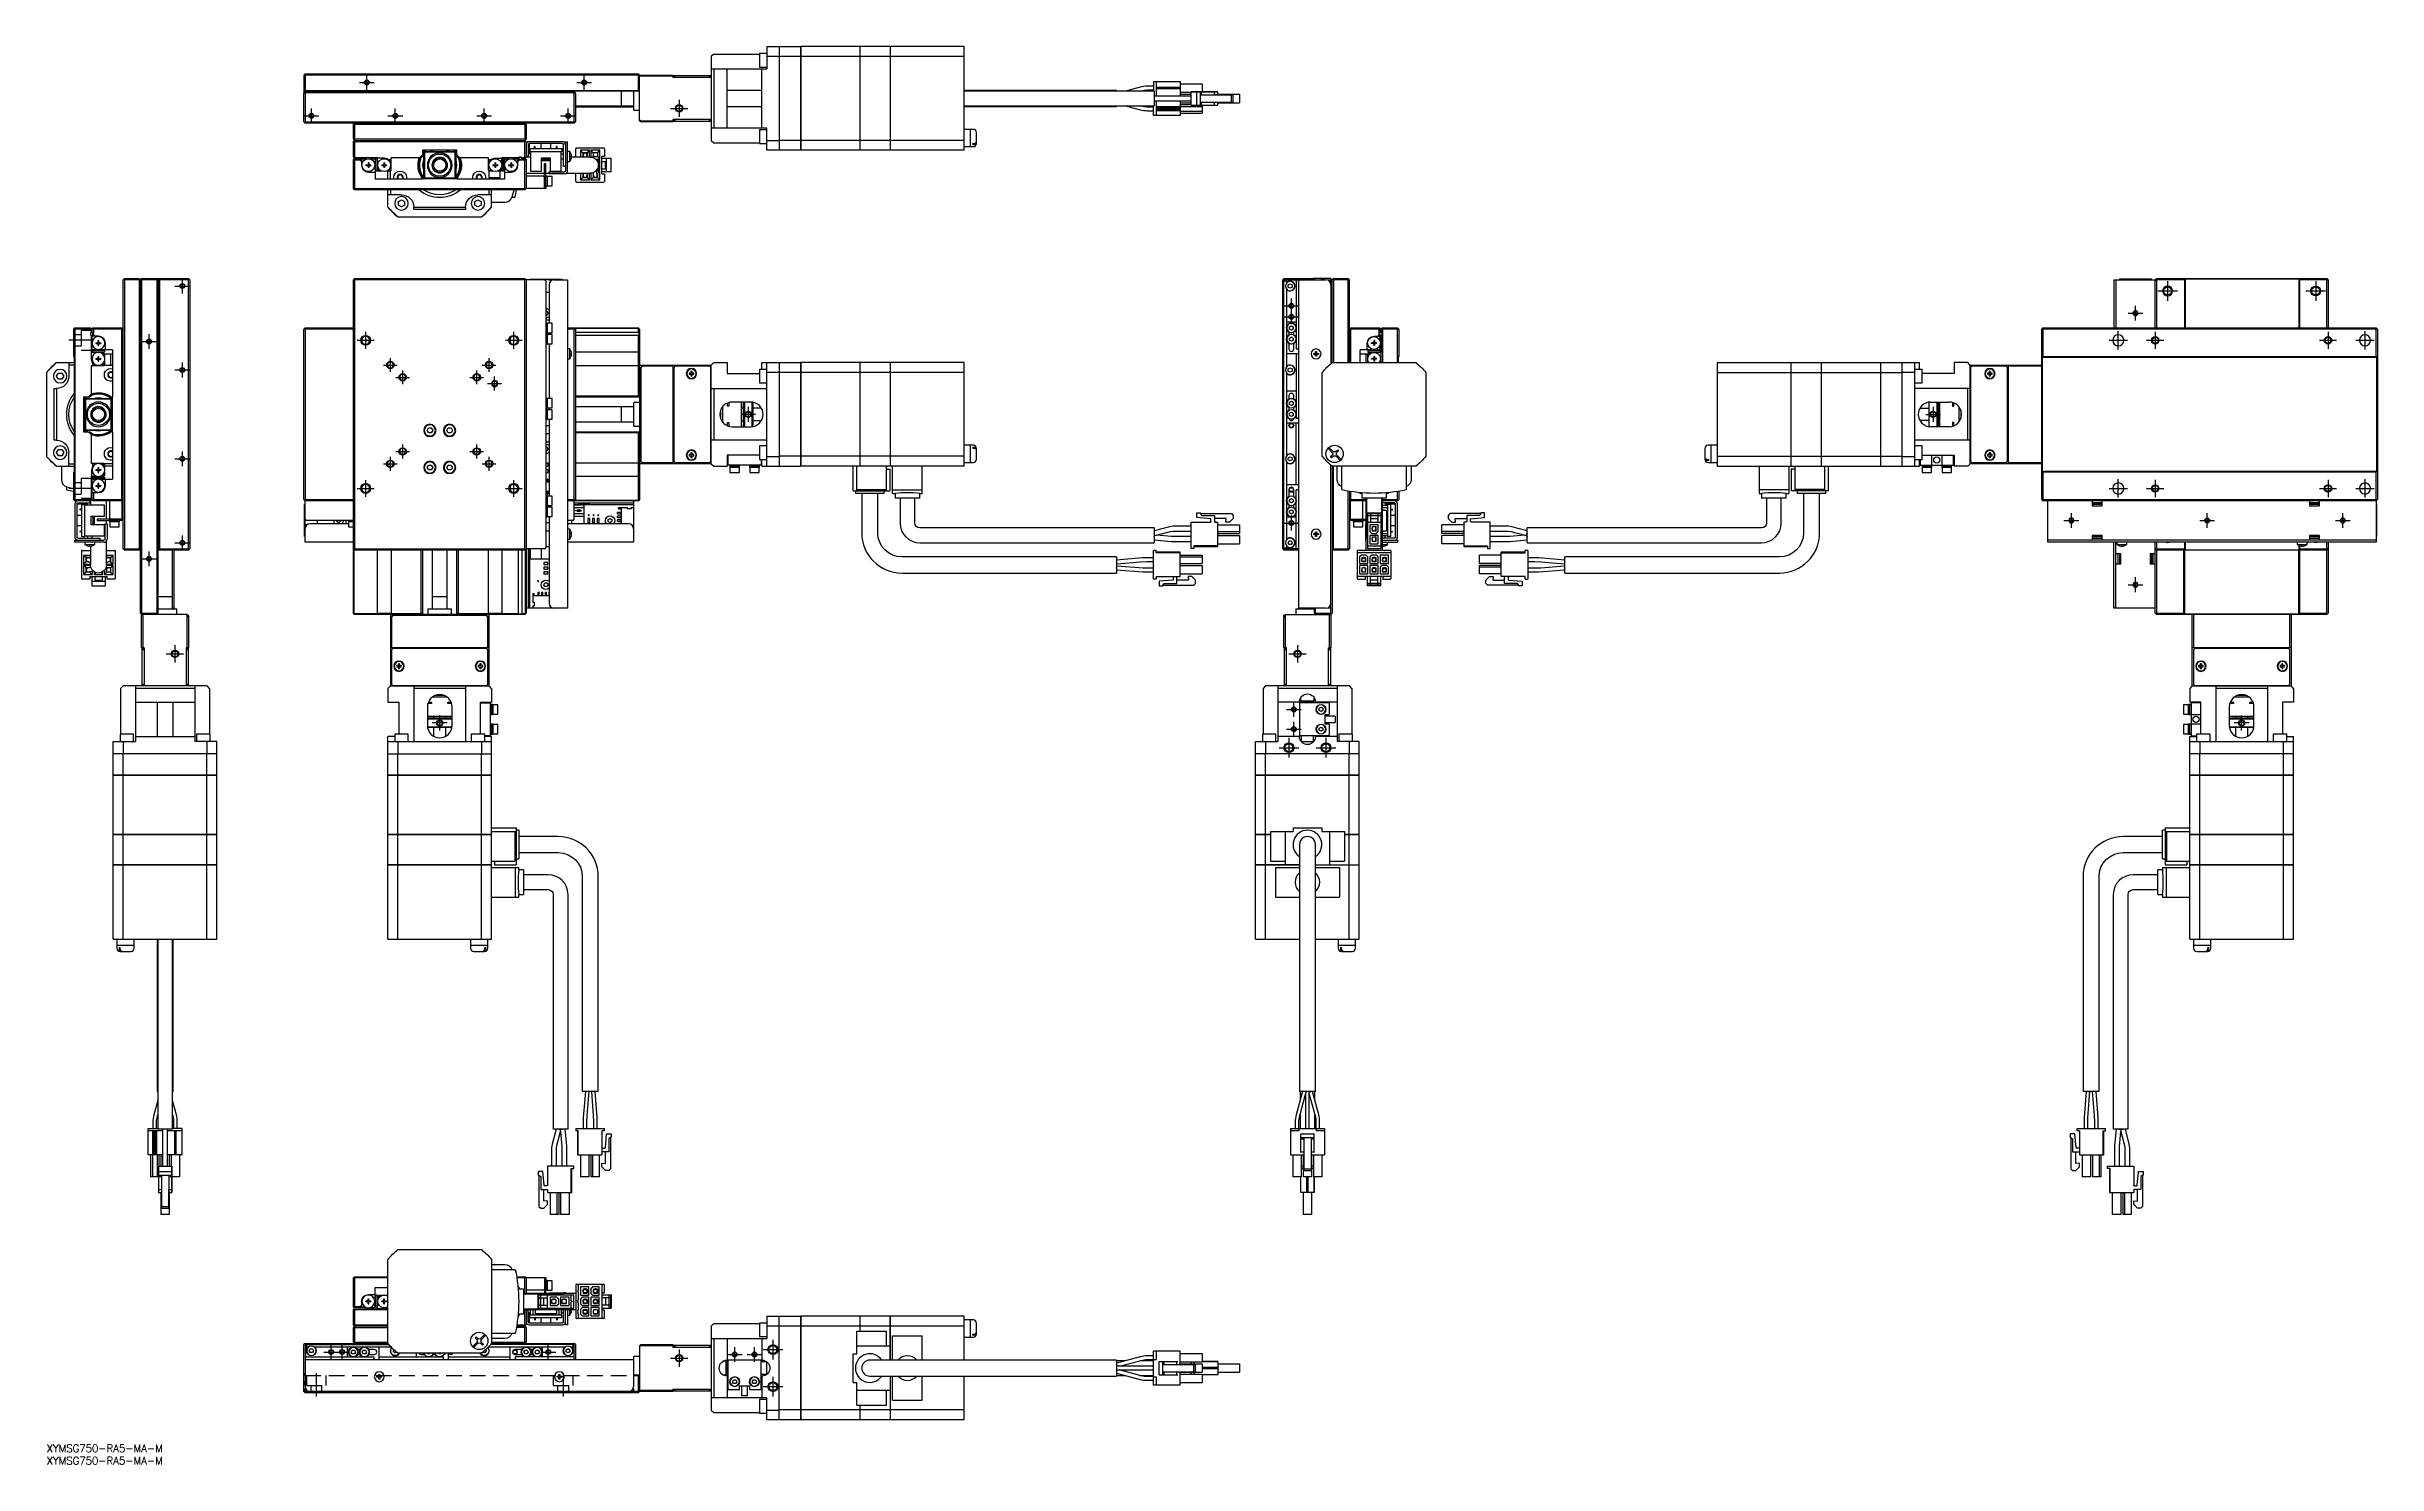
# Model space of a CAD drawing. Extents: x 0 to 944, y -8 to 566.
import ezdxf

# ---------------------------------------------------------------- set-up
doc = ezdxf.new("R2010")
doc.units = 0
doc.header["$LTSCALE"] = 0.5
doc.linetypes.add('CENTER', pattern=[50.8, 31.75, -6.35, 6.35, -6.35])
doc.linetypes.add('DASHED', pattern=[19.05, 12.7, -6.35])
for name, color, linetype in [('MSM_CENTER', 1, 'CENTER'), ('MSM_CONTINUOUS', 7, 'CONTINUOUS'), ('MSM_DASHED', 4, 'DASHED'), ('MSM_NARROW', 5, 'CONTINUOUS'), ('MSM_PART_NUMBER', 7, 'CONTINUOUS')]:
    doc.layers.add(name, color=color, linetype=linetype)
doc.styles.get("Standard").update_dxf_attribs({"font": 'txt.shx', "height": 1, "bigfont": 'bigfont.shx'})

msp = doc.modelspace()

# ---------------------------------------------------------------- texts
at = {"layer": 'MSM_PART_NUMBER'}
for p in [(0, -3), (0, -8)]:
    msp.add_text('XYMSG750-RA5-MA-M', height=3, dxfattribs=at).set_placement(p)

# ---------------------------------------------------------------- linework, layer by layer
at = {"layer": 'MSM_CENTER'}
for p, q in [((126.77, 551.76), (132.77, 551.76)), ((129.77, 548.76), (129.77, 554.76)), ((214.77, 551.76), (220.77, 551.76)), ((217.77, 548.76), (217.77, 554.76)), ((107.27, 535.26), (107.27, 541.26)), ((141.27, 535.26), (141.27, 541.26)), ((177.27, 535.26), (177.27, 541.26)), ((211.27, 535.26), (211.27, 541.26)), ((252.77, 541.26), (259.77, 541.26)), ((256.27, 544.76), (256.27, 537.76)), ((104.27, 538.26), (110.27, 538.26)), ((138.27, 538.26), (144.27, 538.26)), ((174.27, 538.26), (180.27, 538.26)), ((208.27, 538.26), (214.27, 538.26)), ((55, 466.3), (55, 472.3)), ((52, 469.3), (58, 469.3)), ((504.33, 453.8), (504.33, 464.3)), ((855.33, 467.3), (863.33, 467.3)), ((859.33, 471.3), (859.33, 463.3)), ((915.33, 467.3), (923.33, 467.3)), ((919.33, 471.3), (919.33, 463.3)), ((501.33, 461.3), (507.33, 461.3)), ((501.33, 456.8), (507.33, 456.8)), ((843.33, 458.3), (849.33, 458.3)), ((846.33, 455.3), (846.33, 461.3)), ((19, 447.3), (9, 447.3)), ((38.5, 446.8), (44.5, 446.8)), ((41.5, 443.8), (41.5, 449.8)), ((125.87, 447.3), (132.67, 447.3)), ((129.27, 443.9), (129.27, 450.7)), ((185.87, 447.3), (192.67, 447.3)), ((189.27, 443.9), (189.27, 450.7)), ((835.63, 447.3), (843.03, 447.3)), ((839.33, 443.6), (839.33, 451)), ((850.83, 447.3), (857.83, 447.3)), ((854.33, 450.8), (854.33, 443.8)), ((920.83, 447.3), (927.83, 447.3)), ((924.33, 450.8), (924.33, 443.8)), ((935.63, 447.3), (943.03, 447.3)), ((939.33, 443.6), (939.33, 451)), ((52, 435.3), (58, 435.3)), ((55, 432.3), (55, 438.3)), ((136.47, 437.3), (142.07, 437.3)), ((139.27, 434.5), (139.27, 440.1)), ((144.27, 429.5), (144.27, 435.1)), ((174.27, 429.5), (174.27, 435.1)), ((176.47, 437.3), (182.07, 437.3)), ((179.27, 434.5), (179.27, 440.1)), ((141.47, 432.3), (147.07, 432.3)), ((171.47, 432.3), (177.07, 432.3)), ((178.67, 429.8), (184.27, 429.8)), ((181.47, 427), (181.47, 432.6)), ((287.27, 417.3), (281.27, 417.3)), ((284.27, 420.3), (284.27, 414.3)), ((761.33, 417.3), (767.33, 417.3)), ((764.33, 420.3), (764.33, 414.3)), ((52, 399.3), (58, 399.3)), ((55, 396.3), (55, 402.3)), ((136.47, 397.3), (142.07, 397.3)), ((139.27, 394.5), (139.27, 400.1)), ((141.47, 402.3), (147.07, 402.3)), ((144.27, 399.5), (144.27, 405.1)), ((171.47, 402.3), (177.07, 402.3)), ((174.27, 399.5), (174.27, 405.1)), ((176.47, 397.3), (182.07, 397.3)), ((179.27, 394.5), (179.27, 400.1)), ((19, 387.3), (9, 387.3)), ((125.87, 387.3), (132.67, 387.3)), ((129.27, 383.9), (129.27, 390.7)), ((185.87, 387.3), (192.67, 387.3)), ((189.27, 383.9), (189.27, 390.7)), ((835.63, 387.3), (843.03, 387.3)), ((839.33, 383.6), (839.33, 391)), ((850.83, 387.3), (857.83, 387.3)), ((854.33, 390.8), (854.33, 383.8)), ((920.83, 387.3), (927.83, 387.3)), ((924.33, 390.8), (924.33, 383.8)), ((935.63, 387.3), (943.03, 387.3)), ((939.33, 383.6), (939.33, 391)), ((55, 362.3), (55, 368.3)), ((501.33, 373.3), (507.33, 373.3)), ((504.33, 370.3), (504.33, 376.3)), ((817.33, 374.3), (823.33, 374.3)), ((820.33, 371.3), (820.33, 377.3)), ((872.33, 374.3), (878.33, 374.3)), ((875.33, 371.3), (875.33, 377.3)), ((927.33, 374.3), (933.33, 374.3)), ((930.33, 371.3), (930.33, 377.3)), ((41.5, 355.8), (41.5, 361.8)), ((52, 365.3), (58, 365.3)), ((38.5, 358.8), (44.5, 358.8)), ((846.33, 345.3), (846.33, 351.3)), ((843.33, 348.3), (849.33, 348.3)), ((52, 323.8), (52, 316.8)), ((506.83, 323.8), (506.83, 316.8)), ((48.5, 320.3), (55.5, 320.3)), ((503.33, 320.3), (510.33, 320.3)), ((159.27, 289.3), (159.27, 295.3)), ((502.33, 297.8), (508.33, 297.8)), ((505.33, 294.8), (505.33, 300.8)), ((505.33, 286.8), (505.33, 292.8)), ((889.33, 289.3), (889.33, 295.3)), ((162.27, 292.3), (156.27, 292.3)), ((502.33, 289.8), (508.33, 289.8)), ((503.33, 286.3), (503.33, 278.3)), ((518.33, 286.3), (518.33, 278.3)), ((892.33, 292.3), (886.33, 292.3)), ((499.33, 282.3), (507.33, 282.3)), ((514.33, 282.3), (522.33, 282.3)), ((115.27, 34.5), (115.27, 40.5)), ((119.77, 34.5), (119.77, 40.5)), ((203.27, 34.5), (203.27, 40.5)), ((256.27, 38.5), (256.27, 31.5)), ((278.77, 33.5), (278.77, 39.5)), ((286.77, 33.5), (286.77, 39.5)), ((290.27, 38.5), (298.27, 38.5)), ((294.27, 42.5), (294.27, 34.5)), ((109.27, 29), (109.27, 19.5)), ((112.27, 37.5), (122.77, 37.5)), ((200.27, 37.5), (206.27, 37.5)), ((209.27, 29), (209.27, 19.5)), ((252.77, 35), (259.77, 35)), ((275.77, 36.5), (281.77, 36.5)), ((283.77, 36.5), (289.77, 36.5)), ((290.27, 23.5), (298.27, 23.5)), ((294.27, 27.5), (294.27, 19.5))]:
    msp.add_line(p, q, dxfattribs=at)
at = {"layer": 'MSM_CONTINUOUS'}
for p, q in [((270.27, 563.26), (269.27, 562.26)), ((269.27, 562.26), (269.27, 528.26)), ((269.27, 557.26), (291.77, 557.26)), ((270.27, 563.26), (288.77, 563.26)), ((270.27, 557.26), (270.27, 533.26)), ((275.77, 533.26), (275.77, 557.26)), ((288.77, 563.51), (288.77, 558.01)), ((291.77, 563.51), (288.77, 563.51)), ((288.77, 558.01), (291.77, 558.01)), ((289.77, 533.26), (289.77, 557.26)), ((291.77, 566.26), (291.77, 557.26)), ((291.77, 566.26), (305.47, 566.26)), ((296.77, 562.26), (291.77, 562.26)), ((296.77, 566.26), (296.77, 524.26)), ((305.47, 562.23), (296.77, 562.23)), ((305.47, 566.26), (305.47, 524.26)), ((305.52, 566.21), (305.47, 566.21)), ((305.52, 561.98), (305.47, 561.98)), ((305.52, 566.26), (305.52, 524.26)), ((329.47, 566.26), (305.52, 566.26)), ((329.47, 562.23), (305.52, 562.23)), ((329.47, 566.26), (329.47, 524.26)), ((329.52, 566.21), (329.47, 566.21)), ((329.52, 561.98), (329.47, 561.98)), ((329.52, 566.26), (329.52, 524.26)), ((341.77, 566.26), (329.52, 566.26)), ((341.77, 562.23), (329.52, 562.23)), ((341.77, 566.26), (341.77, 524.26)), ((341.82, 566.21), (341.77, 566.21)), ((341.82, 561.98), (341.77, 561.98)), ((371.77, 566.26), (341.82, 566.26)), ((341.82, 566.26), (341.82, 524.26)), ((371.77, 562.23), (341.82, 562.23)), ((371.77, 524.26), (371.77, 566.26)), ((104.27, 554.76), (104.77, 555.26)), ((104.27, 554.76), (104.27, 547.56)), ((239.87, 548.26), (104.27, 548.26)), ((105.67, 548.06), (104.27, 548.06)), ((104.52, 555.01), (104.77, 554.76)), ((104.77, 548.46), (104.57, 548.26)), ((105.37, 547.86), (104.67, 547.86)), ((104.77, 547.76), (104.67, 547.66)), ((104.77, 555.26), (239.77, 555.26)), ((104.77, 554.76), (104.77, 548.46)), ((239.77, 554.76), (104.77, 554.76)), ((104.77, 548.46), (239.77, 548.46)), ((104.77, 547.76), (213.77, 547.76)), ((105.67, 547.76), (105.67, 548.06)), ((212.87, 547.76), (212.87, 548.16)), ((239.77, 548.16), (212.87, 548.16)), ((213.87, 547.86), (213.17, 547.86)), ((214.27, 547.26), (213.77, 547.76)), ((232.97, 542.26), (232.97, 548.16)), ((237.97, 540.51), (237.97, 548.16)), ((240.27, 554.76), (239.77, 555.26)), ((239.77, 554.76), (240.02, 555.01)), ((239.77, 548.46), (239.77, 554.76)), ((239.92, 548.31), (239.77, 548.46)), ((239.77, 548.16), (239.87, 548.26)), ((239.87, 548.26), (239.92, 548.31)), ((239.92, 548.31), (240.27, 548.66)), ((240.27, 554.76), (253.77, 554.76)), ((240.27, 536.26), (240.27, 554.76)), ((253.77, 554.26), (240.27, 554.26)), ((253.77, 554.76), (253.77, 553.76)), ((269.27, 553.76), (253.77, 553.76)), ((254.07, 553.76), (254.07, 554.56)), ((254.07, 554.56), (269.07, 554.56)), ((254.57, 554.56), (254.57, 553.76)), ((268.57, 553.76), (268.57, 554.56)), ((269.07, 554.56), (269.07, 553.76)), ((289.77, 548.48), (275.77, 548.48)), ((433.52, 548.51), (371.77, 548.51)), ((448.77, 548.26), (371.77, 548.26)), ((433.52, 548.51), (433.52, 548.26)), ((443.01, 549.84), (437.15, 548.26)), ((442.95, 548.26), (443.4, 548.39)), ((448.52, 550.21), (445.89, 550.21)), ((445.89, 548.71), (448.52, 548.71)), ((448.52, 552.16), (459.22, 552.16)), ((448.52, 552.16), (448.52, 548.26)), ((448.77, 548.26), (448.77, 542.26)), ((449.52, 552.16), (449.52, 546.26)), ((459.22, 549.71), (449.52, 549.71)), ((459.22, 549.21), (449.52, 549.21)), ((459.22, 552.16), (459.22, 546.26)), ((459.22, 551.16), (468.12, 551.16)), ((459.22, 547.76), (463.77, 547.76)), ((463.77, 547.96), (471.42, 547.96)), ((464.77, 547.96), (463.77, 547.96)), ((463.77, 542.56), (463.77, 547.96)), ((474.47, 547.96), (464.77, 547.96)), ((465.97, 542.56), (465.97, 547.96)), ((465.97, 547.96), (467.47, 547.96)), ((471.54, 547.96), (465.97, 547.96)), ((467.47, 542.56), (467.47, 547.96)), ((467.47, 547.96), (467.97, 547.96)), ((467.97, 547.96), (473.22, 547.96)), ((467.97, 546.76), (467.97, 547.96)), ((468.12, 551.16), (468.12, 547.96)), ((471.42, 547.96), (471.72, 547.96)), ((471.72, 547.96), (471.54, 547.96)), ((473.22, 547.96), (473.52, 547.96)), ((473.22, 546.76), (473.22, 547.96)), ((473.52, 547.96), (474.47, 547.96)), ((474.47, 546.76), (474.47, 547.96)), ((104.67, 547.66), (104.27, 547.26)), ((104.37, 547.46), (104.27, 547.56)), ((104.27, 535.76), (104.27, 547.26)), ((104.37, 547.36), (104.37, 547.56)), ((104.77, 547.56), (104.67, 547.66)), ((213.77, 547.56), (104.77, 547.56)), ((104.77, 547.56), (104.77, 535.76)), ((213.87, 547.66), (213.77, 547.56)), ((213.77, 535.76), (213.77, 547.56)), ((214.17, 547.56), (214.17, 547.36)), ((214.27, 547.26), (214.27, 535.76)), ((214.27, 542.26), (237.97, 542.26)), ((237.77, 541.76), (214.27, 541.76)), ((237.77, 542.26), (237.77, 541.76)), ((237.97, 540.51), (240.27, 540.51)), ((275.77, 542.05), (289.77, 542.05)), ((371.77, 542.26), (448.77, 542.26)), ((371.77, 542.01), (433.52, 542.01)), ((433.52, 542.26), (433.52, 542.01)), ((437.15, 542.26), (443.01, 540.69)), ((443.4, 542.14), (442.95, 542.26)), ((448.52, 541.81), (445.9, 541.81)), ((445.9, 540.31), (448.52, 540.31)), ((448.52, 538.36), (448.52, 542.26)), ((459.22, 538.36), (448.52, 538.36)), ((455.15, 546.26), (448.77, 546.26)), ((455.68, 546.26), (448.77, 546.26)), ((448.77, 544.26), (455.15, 544.26)), ((449.52, 544.26), (449.52, 538.36)), ((459.22, 541.86), (449.52, 541.86)), ((459.22, 541.36), (449.52, 541.36)), ((459.22, 541.31), (449.52, 541.31)), ((459.22, 540.81), (449.52, 540.81)), ((459.22, 540.76), (449.52, 540.76)), ((459.22, 540.26), (449.52, 540.26)), ((456.42, 546.26), (455.15, 546.26)), ((455.15, 544.26), (456.42, 544.26)), ((455.87, 546.26), (455.68, 546.26)), ((463.77, 546.26), (455.87, 546.26)), ((463.77, 546.26), (456.42, 546.26)), ((456.42, 544.26), (463.77, 544.26)), ((459.22, 546.96), (463.77, 546.96)), ((459.22, 544.26), (459.22, 538.36)), ((459.22, 543.56), (463.77, 543.56)), ((459.22, 542.76), (463.77, 542.76)), ((459.22, 542.01), (468.12, 542.01)), ((459.22, 540.11), (468.12, 540.11)), ((459.22, 539.36), (468.12, 539.36)), ((463.77, 542.56), (465.97, 542.56)), ((465.97, 542.56), (467.47, 542.56)), ((467.47, 546.76), (467.97, 546.76)), ((467.47, 546.76), (480.07, 546.76)), ((467.47, 543.76), (480.07, 543.76)), ((467.47, 542.56), (467.97, 542.56)), ((467.97, 546.76), (473.22, 546.76)), ((467.97, 542.56), (467.97, 543.76)), ((467.97, 542.56), (473.22, 542.56)), ((468.12, 542.56), (468.12, 539.36)), ((477.91, 546.76), (473.22, 546.76)), ((473.52, 546.76), (473.22, 546.76)), ((473.22, 542.56), (473.22, 543.76)), ((473.22, 542.56), (473.52, 542.56)), ((473.52, 542.56), (474.47, 542.56)), ((474.47, 546.96), (483.37, 546.96)), ((474.47, 546.96), (483.37, 546.96)), ((474.47, 546.96), (483.37, 546.96)), ((474.47, 542.56), (474.47, 543.76)), ((474.47, 543.56), (483.37, 543.56)), ((477.77, 546.76), (477.91, 546.76)), ((479.27, 546.76), (477.77, 546.76)), ((480.77, 546.76), (479.27, 546.76)), ((480.07, 543.76), (480.07, 546.76)), ((480.07, 546.76), (480.77, 546.76)), ((480.07, 543.76), (480.77, 543.76)), ((480.77, 543.76), (480.77, 546.76)), ((483.37, 546.96), (483.37, 543.56)), ((104.27, 535.76), (104.77, 535.26)), ((104.52, 535.51), (104.77, 535.76)), ((104.77, 535.76), (213.77, 535.76)), ((213.77, 535.26), (104.77, 535.26)), ((124.27, 534.76), (124.77, 535.26)), ((124.27, 528.76), (124.27, 534.76)), ((194.27, 534.76), (124.27, 534.76)), ((124.77, 534.76), (124.98, 535.26)), ((124.77, 534.76), (124.77, 528.26)), ((136.07, 534.96), (135.77, 535.26)), ((136.07, 534.96), (182.17, 534.96)), ((138.27, 535.26), (138.27, 534.96)), ((143.35, 534.96), (143.77, 535.21)), ((143.77, 535.21), (144.2, 534.96)), ((174.35, 534.96), (174.77, 535.21)), ((174.77, 535.21), (175.2, 534.96)), ((180.27, 535.26), (180.27, 534.96)), ((182.47, 535.26), (182.17, 534.96)), ((193.57, 535.26), (193.77, 534.76)), ((194.27, 534.76), (193.77, 535.26)), ((193.77, 534.76), (193.77, 528.26)), ((194.27, 534.76), (194.27, 528.76)), ((213.77, 535.76), (214.02, 535.51)), ((213.77, 535.26), (214.02, 535.51)), ((214.02, 535.51), (214.27, 535.76)), ((240.27, 536.57), (240.89, 536.26)), ((240.77, 535.76), (240.27, 536.26)), ((253.77, 535.76), (240.77, 535.76)), ((240.89, 536.26), (253.77, 536.26)), ((240.89, 536.26), (241.39, 535.76)), ((269.27, 536.76), (253.77, 536.76)), ((253.77, 536.76), (253.77, 535.76)), ((254.07, 535.96), (254.07, 536.76)), ((269.07, 535.96), (254.07, 535.96)), ((254.57, 536.76), (254.57, 535.96)), ((268.57, 535.96), (268.57, 536.76)), ((269.07, 536.76), (269.07, 535.96)), ((291.77, 533.26), (269.27, 533.26)), ((288.77, 532.51), (288.77, 527.01)), ((291.77, 532.51), (288.77, 532.51)), ((291.77, 524.26), (291.77, 533.26)), ((374.27, 532.76), (371.77, 532.76)), ((374.27, 525.76), (374.27, 532.76)), ((374.32, 532.71), (374.27, 532.71)), ((374.32, 525.76), (374.32, 532.76)), ((375.47, 532.76), (374.32, 532.76)), ((376.77, 527.06), (376.77, 531.46)), ((194.27, 528.76), (124.27, 528.76)), ((124.27, 528.76), (124.77, 528.26)), ((124.27, 527.76), (124.77, 528.26)), ((124.27, 521.46), (124.27, 527.76)), ((124.47, 521.26), (124.27, 521.46)), ((124.47, 520.76), (124.27, 520.56)), ((124.27, 508.76), (124.27, 520.56)), ((124.77, 520.26), (124.37, 520.66)), ((134.07, 521.26), (124.47, 521.26)), ((124.47, 520.76), (129.66, 520.76)), ((124.52, 528.01), (124.77, 527.76)), ((124.77, 528.26), (193.77, 528.26)), ((124.77, 527.76), (124.77, 521.26)), ((193.77, 527.76), (124.77, 527.76)), ((124.77, 520.26), (124.77, 508.76)), ((127.07, 520.26), (124.77, 520.26)), ((127.57, 520.62), (127.07, 520.26)), ((127.07, 520.26), (127.57, 519.76)), ((127.57, 520.76), (127.57, 518.26)), ((131.09, 520.76), (132.77, 520.76)), ((133.07, 520.46), (132.77, 520.76)), ((132.81, 519.66), (133.07, 519.81)), ((133.07, 520.46), (133.07, 519.81)), ((133.87, 520.76), (133.27, 520.76)), ((133.27, 520.76), (133.27, 515.76)), ((133.87, 520.76), (133.87, 515.76)), ((134.07, 519.81), (134.07, 521.26)), ((136.77, 521.06), (134.07, 521.06)), ((134.07, 519.81), (134.45, 519.59)), ((136.17, 527.96), (135.87, 528.26)), ((136.17, 527.96), (182.37, 527.96)), ((138.27, 527.96), (138.27, 528.26)), ((138.37, 520.56), (139.57, 520.56)), ((139.57, 520.06), (138.92, 520.06)), ((139.27, 528.26), (139.27, 527.96)), ((151.77, 521.26), (139.57, 521.26)), ((139.57, 516.26), (139.57, 521.26)), ((151.07, 521.26), (152.27, 522.47)), ((152.27, 521.76), (151.77, 521.26)), ((166.27, 524.26), (152.27, 524.26)), ((152.27, 524.26), (152.27, 521.76)), ((152.77, 522.96), (153.07, 523.26)), ((152.77, 513.56), (152.77, 522.96)), ((153.57, 523.76), (153.07, 523.26)), ((153.07, 523.26), (153.07, 513.26)), ((165.27, 523.46), (153.27, 523.46)), ((153.57, 523.76), (164.97, 523.76)), ((156.41, 519.57), (156.47, 519.64)), ((156.47, 519.71), (156.47, 519.64)), ((158.21, 521.23), (158.21, 521.23)), ((164.97, 523.76), (165.77, 522.96)), ((165.47, 513.26), (165.47, 523.26)), ((165.77, 522.96), (165.77, 513.56)), ((166.27, 521.76), (166.27, 524.26)), ((166.27, 522.47), (167.48, 521.26)), ((166.77, 521.26), (166.27, 521.76)), ((178.97, 521.26), (166.77, 521.26)), ((178.97, 516.26), (178.97, 521.26)), ((178.97, 520.56), (180.18, 520.56)), ((179.63, 520.06), (178.97, 520.06)), ((179.27, 527.96), (179.27, 528.26)), ((180.27, 528.26), (180.27, 527.96)), ((181.77, 521.06), (184.47, 521.06)), ((182.67, 528.26), (182.37, 527.96)), ((184.47, 519.81), (184.1, 519.59)), ((194.07, 521.26), (184.47, 521.26)), ((184.47, 519.81), (184.47, 521.26)), ((185.27, 520.76), (184.67, 520.76)), ((184.67, 520.76), (184.67, 515.76)), ((185.27, 520.76), (185.27, 515.76)), ((185.77, 520.76), (185.47, 520.46)), ((185.47, 519.81), (185.47, 520.46)), ((185.73, 519.66), (185.47, 519.81)), ((185.77, 520.76), (187.46, 520.76)), ((188.89, 520.76), (191.21, 520.76)), ((190.27, 520.76), (190.27, 521.26)), ((190.97, 518.26), (190.97, 520.76)), ((191.47, 520.26), (190.97, 520.62)), ((190.97, 519.76), (191.47, 520.26)), ((191.27, 521.26), (191.27, 520.71)), ((193.77, 520.26), (191.47, 520.26)), ((192.54, 520.76), (194.07, 520.76)), ((194.27, 528.76), (193.77, 528.26)), ((193.77, 528.26), (194.27, 527.76)), ((193.77, 527.76), (194.02, 528.01)), ((193.77, 521.26), (193.77, 527.76)), ((194.17, 520.66), (193.77, 520.26)), ((193.77, 508.76), (193.77, 520.26)), ((194.27, 521.46), (194.07, 521.26)), ((194.27, 520.56), (194.07, 520.76)), ((194.27, 527.76), (194.27, 521.46)), ((195.07, 521.76), (194.27, 521.76)), ((196.02, 521.51), (194.27, 521.51)), ((194.27, 520.56), (194.27, 508.76)), ((195.07, 526.56), (195.07, 521.76)), ((195.07, 522.76), (195.57, 522.76)), ((195.57, 526.76), (195.13, 526.76)), ((209.07, 527.76), (195.47, 527.76)), ((209.07, 526.96), (195.47, 526.96)), ((195.57, 526.76), (195.57, 522.76)), ((195.77, 524.96), (195.77, 523.76)), ((195.77, 524.96), (208.77, 524.96)), ((195.77, 523.76), (208.77, 523.76)), ((196.02, 523.76), (196.02, 515.76)), ((197.65, 524.96), (197.65, 525.76)), ((197.9, 525.76), (197.65, 525.76)), ((197.9, 524.96), (197.9, 525.76)), ((200.27, 526.96), (200.27, 524.96)), ((200.52, 521.26), (204.02, 521.26)), ((200.52, 515.76), (200.52, 521.26)), ((204.02, 520.56), (200.52, 520.56)), ((204.02, 520.06), (200.52, 520.06)), ((204.02, 521.26), (204.02, 515.76)), ((204.27, 524.96), (204.27, 526.96)), ((206.65, 524.96), (206.65, 525.76)), ((206.9, 525.76), (206.65, 525.76)), ((206.9, 524.96), (206.9, 525.76)), ((208.52, 515.76), (208.52, 523.76)), ((209.47, 522.76), (208.52, 522.76)), ((208.52, 520.76), (209.47, 520.76)), ((208.77, 524.96), (208.77, 523.76)), ((209.47, 517.76), (209.47, 526.56)), ((210.27, 527.76), (210.27, 516.06)), ((210.27, 527.76), (211.07, 527.76)), ((211.07, 515.96), (211.07, 527.76)), ((211.97, 523.76), (211.07, 523.76)), ((211.07, 519.76), (211.97, 519.76)), ((211.97, 519.76), (211.97, 523.76)), ((212.53, 522.69), (212.53, 522.71)), ((212.53, 521.96), (212.66, 521.96)), ((212.53, 521.56), (212.53, 521.96)), ((212.66, 521.56), (212.53, 521.56)), ((212.53, 520.81), (212.53, 520.84)), ((220.27, 521.51), (212.66, 521.51)), ((214.37, 521.51), (214.37, 524.86)), ((225.67, 525.16), (214.67, 525.16)), ((216.37, 524.26), (216.37, 521.51)), ((217.27, 523.21), (216.37, 524.26)), ((219.92, 524.26), (216.37, 524.26)), ((217.27, 521.71), (217.1, 521.51)), ((217.27, 523.21), (217.27, 521.71)), ((219.02, 523.21), (217.27, 523.21)), ((217.27, 522.84), (217.65, 523.21)), ((217.56, 521.8), (217.27, 522.09)), ((217.27, 521.71), (217.59, 521.71)), ((217.43, 522.25), (217.65, 521.51)), ((219.21, 521.51), (218.87, 522.68)), ((219.02, 523.21), (219.92, 524.26)), ((219.02, 523.21), (219.02, 522.15)), ((219.92, 521.51), (219.92, 524.26)), ((220.52, 524.26), (220.52, 521.5)), ((221.47, 523.21), (220.52, 524.26)), ((224.17, 524.26), (220.52, 524.26)), ((221.47, 521.71), (221.18, 521.39)), ((221.47, 523.21), (221.47, 521.71)), ((223.22, 523.21), (221.47, 523.21)), ((221.47, 522.84), (221.85, 523.21)), ((221.85, 521.71), (221.47, 522.09)), ((221.47, 521.71), (223.22, 521.71)), ((222.47, 520.66), (224.17, 520.66)), ((224.17, 520.06), (222.98, 520.06)), ((223.22, 523.21), (224.17, 524.26)), ((223.22, 523.21), (223.22, 521.71)), ((223.22, 521.71), (224.17, 520.66)), ((223.39, 519.2), (224.17, 520.06)), ((224.17, 520.66), (224.17, 524.26)), ((224.17, 516.46), (224.17, 520.06)), ((225.97, 521.76), (224.97, 521.76)), ((224.97, 514.76), (224.97, 521.76)), ((228.77, 520.96), (224.97, 520.96)), ((224.97, 519.76), (226.47, 519.76)), ((225.97, 524.86), (225.97, 521.76)), ((226.47, 516.76), (226.47, 519.76)), ((226.86, 515.56), (226.86, 520.96)), ((228.77, 515.56), (228.77, 520.96)), ((269.27, 528.26), (270.27, 527.26)), ((270.27, 527.26), (288.77, 527.26)), ((288.77, 527.01), (291.77, 527.01)), ((291.77, 528.26), (296.77, 528.26)), ((305.47, 524.26), (291.77, 524.26)), ((305.47, 528.29), (296.77, 528.29)), ((305.52, 528.55), (305.47, 528.55)), ((305.52, 524.31), (305.47, 524.31)), ((329.47, 528.29), (305.52, 528.29)), ((329.47, 524.26), (305.52, 524.26)), ((329.52, 528.55), (329.47, 528.55)), ((329.52, 524.31), (329.47, 524.31)), ((341.77, 528.29), (329.52, 528.29)), ((341.77, 524.26), (329.52, 524.26)), ((341.82, 528.55), (341.77, 528.55)), ((341.82, 524.31), (341.77, 524.31)), ((371.77, 528.29), (341.82, 528.29)), ((371.77, 524.26), (341.82, 524.26)), ((371.77, 525.76), (374.27, 525.76)), ((374.27, 525.81), (374.32, 525.81)), ((374.32, 525.76), (375.47, 525.76)), ((375.27, 526.97), (375.47, 526.97)), ((375.27, 526.62), (375.27, 526.97)), ((375.27, 526.62), (375.47, 526.62)), ((129.37, 518.41), (130.17, 518.41)), ((129.37, 518.41), (129.37, 518.12)), ((129.37, 518.12), (130.17, 518.12)), ((129.9, 518.41), (129.9, 518.12)), ((130.52, 519.26), (130.23, 519.26)), ((130.23, 519.26), (130.23, 518.47)), ((130.23, 518.73), (130.52, 518.73)), ((130.23, 518.06), (130.23, 517.26)), ((130.23, 517.79), (130.52, 517.79)), ((130.52, 517.26), (130.23, 517.26)), ((130.37, 515.46), (133.07, 515.46)), ((130.52, 519.26), (130.52, 518.47)), ((130.52, 518.06), (130.52, 517.26)), ((130.58, 518.41), (131.37, 518.41)), ((130.58, 518.12), (131.37, 518.12)), ((130.84, 518.12), (130.84, 518.41)), ((131.37, 518.41), (131.37, 518.12)), ((133.07, 516.71), (132.81, 516.86)), ((133.07, 516.71), (133.07, 512.56)), ((152.27, 512.56), (133.07, 512.56)), ((133.87, 515.76), (133.27, 515.76)), ((134.21, 516.8), (134.07, 516.72)), ((134.07, 516.26), (134.07, 516.72)), ((134.07, 516.26), (134.57, 515.76)), ((134.07, 516.26), (135.11, 516.26)), ((136.06, 515.76), (134.57, 515.76)), ((135.77, 518.41), (136.57, 518.41)), ((135.77, 518.41), (135.77, 518.12)), ((135.77, 518.12), (136.57, 518.12)), ((136.3, 518.41), (136.3, 518.12)), ((136.92, 519.26), (136.63, 519.26)), ((136.63, 519.26), (136.63, 518.47)), ((136.63, 518.73), (136.92, 518.73)), ((136.63, 518.06), (136.63, 517.26)), ((136.63, 517.79), (136.92, 517.79)), ((136.92, 517.26), (136.63, 517.26)), ((136.92, 519.26), (136.92, 518.47)), ((136.92, 518.06), (136.92, 517.26)), ((136.98, 518.41), (137.77, 518.41)), ((136.98, 518.12), (137.77, 518.12)), ((137.24, 518.12), (137.24, 518.41)), ((139.07, 515.76), (137.49, 515.76)), ((137.77, 518.41), (137.77, 518.12)), ((138.27, 512.56), (138.27, 515.76)), ((138.44, 516.26), (139.57, 516.26)), ((139.07, 515.76), (139.57, 516.26)), ((139.27, 512.56), (139.27, 515.96)), ((152.27, 512.56), (152.27, 512.76)), ((166.27, 512.76), (152.27, 512.76)), ((153.27, 513.06), (152.77, 513.56)), ((153.57, 512.76), (153.27, 513.06)), ((153.27, 513.06), (165.27, 513.06)), ((156.11, 515.06), (156.3, 515.06)), ((156.52, 514.84), (156.3, 515.06)), ((156.52, 514.84), (156.36, 514.84)), ((156.47, 516.89), (156.41, 516.95)), ((156.47, 516.89), (156.47, 516.82)), ((156.52, 514.7), (156.52, 514.84)), ((156.52, 514.7), (156.52, 514.7)), ((158.21, 515.3), (158.21, 515.3)), ((162.25, 515.06), (162.02, 514.84)), ((162.19, 514.84), (162.02, 514.84)), ((162.02, 514.84), (162.02, 514.7)), ((162.25, 515.06), (162.44, 515.06)), ((165.27, 513.06), (164.97, 512.76)), ((165.27, 513.06), (165.47, 513.26)), ((165.77, 513.56), (165.47, 513.26)), ((166.27, 512.56), (166.27, 512.76)), ((185.47, 512.56), (166.27, 512.56)), ((178.97, 516.26), (180.11, 516.26)), ((178.97, 516.26), (179.47, 515.76)), ((181.06, 515.76), (179.22, 515.76)), ((179.22, 515.76), (179.22, 512.56)), ((179.22, 513.26), (183.72, 513.26)), ((179.27, 515.76), (179.27, 515.96)), ((180.77, 518.41), (181.57, 518.41)), ((180.77, 518.41), (180.77, 518.12)), ((180.77, 518.12), (181.57, 518.12)), ((181.3, 518.41), (181.3, 518.12)), ((181.92, 519.26), (181.63, 519.26)), ((181.63, 519.26), (181.63, 518.47)), ((181.63, 518.73), (181.92, 518.73)), ((181.63, 518.06), (181.63, 517.26)), ((181.63, 517.79), (181.92, 517.79)), ((181.92, 517.26), (181.63, 517.26)), ((181.92, 519.26), (181.92, 518.47)), ((181.92, 518.06), (181.92, 517.26)), ((181.98, 518.41), (182.77, 518.41)), ((181.98, 518.12), (182.77, 518.12)), ((182.24, 518.12), (182.24, 518.41)), ((183.97, 515.76), (182.49, 515.76)), ((182.77, 518.41), (182.77, 518.12)), ((183.44, 516.26), (184.47, 516.26)), ((183.72, 512.56), (183.72, 515.76)), ((183.97, 515.76), (184.47, 516.26)), ((184.34, 516.8), (184.47, 516.72)), ((184.47, 516.26), (184.47, 516.72)), ((185.27, 515.76), (184.67, 515.76)), ((185.47, 516.71), (185.73, 516.86)), ((185.47, 516.71), (185.47, 512.56)), ((185.47, 515.46), (188.17, 515.46)), ((187.17, 518.41), (187.97, 518.41)), ((187.17, 518.41), (187.17, 518.12)), ((187.17, 518.12), (187.97, 518.12)), ((187.7, 518.41), (187.7, 518.12)), ((188.32, 519.26), (188.03, 519.26)), ((188.03, 519.26), (188.03, 518.47)), ((188.03, 518.73), (188.32, 518.73)), ((188.03, 518.06), (188.03, 517.26)), ((188.03, 517.79), (188.32, 517.79)), ((188.32, 517.26), (188.03, 517.26)), ((188.32, 519.26), (188.32, 518.47)), ((188.32, 518.06), (188.32, 517.26)), ((188.38, 518.41), (189.17, 518.41)), ((188.38, 518.12), (189.17, 518.12)), ((188.64, 518.12), (188.64, 518.41)), ((189.17, 518.41), (189.17, 518.12)), ((194.27, 515.01), (201.77, 515.01)), ((202.77, 513.76), (194.27, 513.76)), ((196.02, 515.76), (200.52, 515.76)), ((201.27, 513.76), (201.77, 513.26)), ((202.27, 518.76), (201.77, 518.76)), ((201.77, 508.76), (201.77, 518.76)), ((202.27, 509.76), (202.27, 518.76)), ((202.27, 515.01), (203.57, 515.01)), ((202.77, 513.76), (202.77, 509.76)), ((204.77, 513.66), (202.77, 513.66)), ((203.57, 514.76), (203.57, 515.56)), ((203.57, 515.56), (209.77, 515.56)), ((209.87, 514.76), (203.57, 514.76)), ((204.02, 515.76), (205.02, 515.76)), ((204.77, 509.86), (204.77, 513.66)), ((205.02, 515.86), (207.52, 515.86)), ((205.02, 515.76), (205.02, 515.86)), ((205.82, 515.86), (205.82, 515.76)), ((205.82, 515.76), (206.72, 515.76)), ((206.2, 515.86), (206.2, 515.76)), ((206.35, 515.86), (206.35, 515.76)), ((206.72, 515.86), (206.72, 515.76)), ((207.52, 515.76), (207.52, 515.86)), ((207.52, 515.76), (208.52, 515.76)), ((210.27, 517.76), (209.47, 517.76)), ((210.61, 515.01), (220.27, 515.01)), ((214.37, 511.66), (214.37, 515.01)), ((214.67, 511.36), (225.67, 511.36)), ((216.37, 515.01), (216.37, 512.26)), ((217.27, 513.31), (216.37, 512.26)), ((216.37, 512.26), (219.92, 512.26)), ((217.27, 514.81), (217.1, 515.01)), ((217.59, 514.81), (217.27, 514.81)), ((217.27, 514.81), (217.27, 513.31)), ((217.27, 514.44), (217.56, 514.73)), ((217.65, 513.31), (217.27, 513.69)), ((217.27, 513.31), (219.02, 513.31)), ((217.65, 515.01), (217.43, 514.28)), ((218.87, 513.85), (219.21, 515.01)), ((219.02, 514.38), (219.02, 513.31)), ((219.02, 513.31), (219.92, 512.26)), ((219.92, 512.26), (219.92, 515.01)), ((220.52, 515.02), (220.52, 512.26)), ((221.47, 513.31), (220.52, 512.26)), ((220.52, 512.26), (224.17, 512.26)), ((221.31, 515), (221.18, 515.14)), ((221.26, 515.17), (221.63, 513.86)), ((221.47, 514.41), (221.47, 513.31)), ((221.85, 513.31), (221.47, 513.69)), ((221.47, 513.31), (223.22, 513.31)), ((223.07, 514.27), (222.59, 515.98)), ((224.17, 515.86), (222.62, 515.86)), ((222.92, 514.81), (223.22, 514.81)), ((222.98, 516.46), (224.17, 516.46)), ((223.22, 514.81), (224.17, 515.86)), ((223.22, 514.81), (223.22, 513.31)), ((223.22, 513.31), (224.17, 512.26)), ((223.39, 517.33), (224.17, 516.46)), ((224.17, 512.26), (224.17, 515.86)), ((224.97, 516.76), (226.47, 516.76)), ((228.77, 515.56), (224.97, 515.56)), ((224.97, 514.76), (225.97, 514.76)), ((225.97, 514.76), (225.97, 511.66)), ((124.77, 508.26), (124.27, 508.76)), ((124.52, 508.51), (124.77, 508.76)), ((124.77, 508.76), (193.77, 508.76)), ((193.77, 508.26), (124.77, 508.26)), ((138.27, 501.26), (138.27, 508.26)), ((143.77, 506.26), (138.27, 506.26)), ((138.27, 501.26), (142.27, 497.26)), ((139.27, 508.26), (139.27, 506.26)), ((142.52, 503.49), (143.77, 504.21)), ((142.52, 502.04), (142.52, 503.49)), ((143.77, 501.32), (142.52, 502.04)), ((143.77, 504.21), (145.02, 503.49)), ((145.02, 502.04), (143.77, 501.32)), ((145.02, 503.49), (145.02, 502.04)), ((148.77, 501.26), (169.77, 501.26)), ((148.77, 500.26), (148.77, 501.26)), ((169.77, 501.26), (169.77, 500.26)), ((173.52, 503.49), (174.77, 504.21)), ((173.52, 502.04), (173.52, 503.49)), ((174.77, 501.32), (173.52, 502.04)), ((180.27, 506.26), (174.77, 506.26)), ((174.77, 504.21), (176.02, 503.49)), ((176.02, 502.04), (174.77, 501.32)), ((176.02, 503.49), (176.02, 502.04)), ((176.27, 497.26), (180.27, 501.26)), ((179.27, 506.26), (179.27, 508.26)), ((180.27, 501.26), (180.27, 508.26)), ((180.27, 503.26), (185.69, 503.26)), ((188.52, 505.26), (189.84, 505.26)), ((188.58, 505.44), (189.39, 508.26)), ((194.27, 508.76), (193.77, 508.26)), ((193.77, 508.76), (194.02, 508.51)), ((202.27, 508.76), (194.27, 508.76)), ((201.77, 509.76), (202.77, 509.76)), ((202.27, 509.76), (202.27, 508.76)), ((202.77, 509.86), (204.77, 509.86)), ((142.27, 497.26), (176.27, 497.26)), ((169.77, 500.26), (148.77, 500.26)), ((31.5, 472.3), (31, 471.8)), ((31.5, 472.3), (37.5, 472.3)), ((31.5, 472.3), (31.5, 362.3)), ((37.5, 472.3), (38, 471.8)), ((37.5, 472.3), (37.5, 362.3)), ((38.5, 472.3), (38, 471.8)), ((38.5, 472.3), (45.7, 472.3)), ((45, 472.3), (45, 336.7)), ((45.2, 470.9), (45.2, 472.3)), ((46, 472.3), (45.5, 471.8)), ((45.7, 472.3), (45.8, 472.2)), ((45.7, 472.2), (45.9, 472.2)), ((46, 472.3), (57.5, 472.3)), ((58, 471.8), (57.5, 472.3)), ((124.52, 472.05), (124.77, 472.3)), ((124.77, 472.3), (193.77, 472.3)), ((193.77, 472.3), (194.02, 472.05)), ((501.33, 472.3), (500.83, 471.8)), ((501.33, 472.3), (512.83, 472.3)), ((513.33, 471.8), (512.83, 472.3)), ((512.93, 472.2), (513.13, 472.2)), ((513.03, 472.2), (513.13, 472.3)), ((520.33, 472.3), (513.13, 472.3)), ((513.63, 471.8), (513.63, 472.3)), ((513.83, 471.8), (513.83, 472.3)), ((520.33, 472.3), (520.83, 471.8)), ((521.33, 472.3), (520.83, 471.8)), ((521.33, 472.3), (521.33, 438.3)), ((521.33, 472.3), (527.33, 472.3)), ((527.33, 438.3), (527.33, 472.3)), ((527.83, 471.8), (527.33, 472.3)), ((854.33, 471.8), (854.83, 472.3)), ((854.83, 472.3), (923.83, 472.3)), ((855.04, 471.8), (854.83, 472.3)), ((923.83, 472.3), (923.62, 471.8)), ((923.83, 472.3), (924.33, 471.8)), ((31.5, 471.8), (31, 471.6)), ((31, 362.8), (31, 471.8)), ((38, 471.8), (31.5, 471.8)), ((38, 336.8), (38, 471.8)), ((38.5, 471.8), (38.25, 472.05)), ((44.8, 471.8), (38.5, 471.8)), ((38.5, 471.8), (38.5, 336.8)), ((45, 472), (44.8, 471.8)), ((44.8, 336.8), (44.8, 471.8)), ((45.5, 470.9), (45.2, 470.9)), ((45.4, 471.9), (45.4, 471.2)), ((45.5, 362.8), (45.5, 471.8)), ((45.6, 471.9), (45.7, 471.8)), ((57.5, 471.8), (45.7, 471.8)), ((45.7, 471.8), (45.7, 362.8)), ((57.5, 471.8), (57.75, 472.05)), ((57.5, 362.8), (57.5, 471.8)), ((58, 471.8), (58, 362.8)), ((124.27, 471.8), (124.52, 472.05)), ((124.27, 336.8), (124.27, 471.8)), ((124.77, 471.8), (124.52, 472.05)), ((124.77, 471.8), (124.77, 362.8)), ((193.77, 471.8), (124.77, 471.8)), ((194.02, 472.05), (193.77, 471.8)), ((193.77, 362.8), (193.77, 471.8)), ((194.02, 472.05), (194.27, 471.8)), ((205.02, 471.8), (194.27, 471.8)), ((194.27, 471.8), (194.27, 336.8)), ((195.77, 472.1), (208.77, 472.1)), ((195.77, 471.8), (195.77, 472.1)), ((202.27, 471.3), (201.77, 471.8)), ((202.27, 471.3), (202.27, 363.3)), ((202.27, 466.8), (203.57, 466.8)), ((203.57, 469.8), (203.57, 454.2)), ((204.02, 471.8), (204.02, 471.07)), ((205.02, 471.73), (205.02, 471.8)), ((205.57, 471.8), (211.07, 471.8)), ((208.77, 472.1), (208.77, 471.8)), ((211.07, 471.8), (211.07, 338.8)), ((500.83, 362.8), (500.83, 471.8)), ((501.08, 472.05), (501.33, 471.8)), ((501.33, 362.8), (501.33, 471.8)), ((501.33, 471.8), (518.33, 471.8)), ((502.33, 471.3), (501.33, 471.3)), ((502.33, 471.8), (502.33, 470.63)), ((502.33, 467.98), (502.33, 436.63)), ((503.08, 469.74), (503.83, 470.17)), ((503.08, 468.87), (503.08, 469.74)), ((503.83, 468.44), (503.08, 468.87)), ((503.83, 470.17), (504.58, 469.74)), ((504.58, 468.87), (503.83, 468.44)), ((504.58, 469.74), (504.58, 468.87)), ((505.83, 471.8), (506.33, 471.3)), ((506.33, 471.8), (506.33, 443.8)), ((507.33, 338.8), (507.33, 471.8)), ((513.13, 471.8), (513.23, 471.9)), ((513.43, 471.8), (513.43, 471.9)), ((514.03, 471.8), (513.83, 472)), ((517.53, 472.1), (516.33, 472.1)), ((516.33, 472.1), (516.33, 471.8)), ((517.53, 472.1), (517.53, 471.8)), ((519.13, 471.8), (520.33, 471.8)), ((520.58, 472.05), (520.33, 471.8)), ((520.33, 471.8), (520.33, 437.86)), ((520.83, 438.3), (520.83, 471.8)), ((527.33, 471.8), (520.83, 471.8)), ((527.33, 471.8), (527.83, 471.6)), ((527.83, 438.3), (527.83, 471.8)), ((837.53, 471.8), (854.33, 471.8)), ((837.53, 471.8), (837.53, 452.3)), ((838.33, 471.8), (838.33, 452.3)), ((839.83, 472.1), (839.83, 471.8)), ((852.83, 472.1), (839.83, 472.1)), ((852.83, 471.8), (852.83, 472.1)), ((854.33, 471.8), (854.83, 471.6)), ((854.33, 452.3), (854.33, 471.8)), ((855.04, 471.8), (854.83, 471.6)), ((854.83, 471.6), (854.83, 452.3)), ((866.13, 471.8), (855.04, 471.8)), ((866.13, 471.8), (866.43, 472.1)), ((866.13, 471.8), (866.13, 452.3)), ((912.53, 472.1), (866.43, 472.1)), ((866.43, 472.1), (866.43, 452.3)), ((912.53, 472.1), (912.83, 471.8)), ((912.53, 472.1), (912.53, 452.3)), ((923.62, 471.8), (912.83, 471.8)), ((912.83, 471.8), (912.83, 452.3)), ((923.83, 471.6), (923.62, 471.8)), ((924.33, 471.8), (923.83, 471.6)), ((923.83, 452.3), (923.83, 471.6)), ((924.33, 471.8), (924.33, 452.3)), ((202.27, 459.05), (202.71, 459.05)), ((202.71, 457.55), (202.27, 457.55)), ((203.57, 455.4), (202.27, 455.4)), ((202.77, 454.3), (202.27, 454.3)), ((202.71, 459.05), (203.14, 458.3)), ((203.14, 458.3), (202.71, 457.55)), ((202.77, 454.3), (202.77, 450.3)), ((204.77, 454.2), (202.77, 454.2)), ((204.77, 450.4), (204.77, 454.2)), ((502.33, 454.8), (506.33, 454.8)), ((11, 451.8), (11.5, 452.3)), ((11, 440.7), (11, 451.8)), ((11.5, 451.8), (11.25, 452.05)), ((11.5, 452.3), (17.8, 452.3)), ((11.5, 451.8), (11.5, 382.8)), ((18, 451.8), (11.5, 451.8)), ((17.8, 452.3), (18, 452.1)), ((18, 452.1), (18, 450.56)), ((18, 449.24), (18, 442.5)), ((18.5, 452.1), (18.7, 452.3)), ((18.5, 450.56), (18.5, 452.1)), ((18.5, 446.92), (18.5, 449.24)), ((21, 449), (18.5, 449)), ((18.5, 443.8), (18.5, 445.49)), ((18.6, 452.2), (19, 451.8)), ((19, 449.5), (18.65, 449)), ((18.7, 452.3), (30.5, 452.3)), ((19, 451.8), (19, 449.5)), ((30.5, 451.8), (19, 451.8)), ((19.5, 449), (19, 449.5)), ((20, 446.35), (20.8, 446.35)), ((20, 446.35), (20, 446.06)), ((20, 446.06), (20.8, 446.06)), ((20.53, 446.06), (20.53, 446.35)), ((20.86, 447.2), (21.14, 447.2)), ((20.86, 446.41), (20.86, 447.2)), ((21.14, 446.67), (20.86, 446.67)), ((20.86, 445.2), (20.86, 446)), ((20.86, 445.73), (21.14, 445.73)), ((20.86, 445.2), (21.14, 445.2)), ((21.14, 446.41), (21.14, 447.2)), ((21.14, 445.2), (21.14, 446)), ((21.2, 446.35), (22, 446.35)), ((21.2, 446.06), (22, 446.06)), ((21.47, 446.06), (21.47, 446.35)), ((22, 446.35), (22, 446.06)), ((23.8, 443.5), (23.8, 446.2)), ((31, 451.8), (30.5, 452.3)), ((30.5, 451.8), (30.75, 452.05)), ((30.5, 382.8), (30.5, 451.8)), ((104.27, 451.8), (104.77, 452.3)), ((104.27, 382.8), (104.27, 451.8)), ((104.52, 452.05), (104.77, 451.8)), ((104.77, 452.3), (124.27, 452.3)), ((104.77, 451.8), (104.77, 382.8)), ((124.27, 451.8), (104.77, 451.8)), ((202.27, 450.3), (202.77, 450.3)), ((202.77, 449.8), (202.27, 449.8)), ((202.27, 445.8), (202.77, 445.8)), ((202.77, 450.4), (204.77, 450.4)), ((202.77, 449.8), (202.77, 445.8)), ((204.77, 449.7), (202.77, 449.7)), ((202.77, 445.9), (204.77, 445.9)), ((203.57, 450.4), (203.57, 449.7)), ((203.57, 445.9), (203.57, 423.7)), ((204.77, 445.9), (204.77, 449.7)), ((211.07, 452.3), (239.77, 452.3)), ((213.77, 451.8), (211.07, 451.8)), ((213.77, 452.3), (214.27, 451.8)), ((213.77, 451.8), (214.02, 452.05)), ((213.77, 382.8), (213.77, 451.8)), ((239.87, 452.1), (213.97, 452.1)), ((214.27, 451.8), (214.27, 382.8)), ((214.27, 450.56), (239.87, 450.56)), ((239.87, 449.24), (214.27, 449.24)), ((240.27, 451.8), (239.77, 452.3)), ((239.87, 452.1), (239.92, 452.15)), ((239.87, 450.56), (239.87, 452.1)), ((239.87, 442.5), (239.87, 449.24)), ((240.27, 451.8), (240.27, 382.8)), ((503.33, 450.57), (503.33, 449.53)), ((503.33, 446.07), (503.33, 443.8)), ((503.58, 452.74), (504.33, 453.17)), ((503.58, 451.87), (503.58, 452.74)), ((504.33, 451.44), (503.58, 451.87)), ((503.58, 448.24), (504.33, 448.67)), ((503.58, 447.37), (503.58, 448.24)), ((504.33, 446.94), (503.58, 447.37)), ((504.33, 453.17), (505.08, 452.74)), ((505.08, 451.87), (504.33, 451.44)), ((504.33, 448.67), (505.08, 448.24)), ((505.08, 447.37), (504.33, 446.94)), ((505.08, 452.74), (505.08, 451.87)), ((505.08, 448.24), (505.08, 447.37)), ((505.33, 449.53), (505.33, 450.57)), ((505.33, 443.8), (505.33, 446.07)), ((527.83, 451.8), (528.33, 452.3)), ((528.08, 452.05), (528.33, 451.8)), ((528.33, 452.3), (540.13, 452.3)), ((528.33, 451.8), (528.33, 438.3)), ((539.83, 451.8), (528.33, 451.8)), ((535.03, 443.5), (535.03, 446.2)), ((536.83, 446.06), (536.83, 446.35)), ((537.63, 446.35), (536.83, 446.35)), ((537.63, 446.06), (536.83, 446.06)), ((537.36, 446.35), (537.36, 446.06)), ((537.98, 447.2), (537.69, 447.2)), ((537.69, 447.2), (537.69, 446.41)), ((537.98, 446.67), (537.69, 446.67)), ((537.69, 446), (537.69, 445.2)), ((537.69, 445.73), (537.98, 445.73)), ((537.98, 445.2), (537.69, 445.2)), ((537.83, 449), (540.33, 449)), ((537.98, 447.2), (537.98, 446.41)), ((537.98, 446), (537.98, 445.2)), ((538.83, 446.35), (538.04, 446.35)), ((538.83, 446.06), (538.04, 446.06)), ((538.3, 446.35), (538.3, 446.06)), ((538.83, 446.06), (538.83, 446.35)), ((539.83, 449.5), (539.33, 449)), ((539.83, 451.8), (540.23, 452.2)), ((539.83, 449.5), (539.83, 451.8)), ((540.18, 449), (539.83, 449.5)), ((540.23, 452.2), (540.13, 452.3)), ((540.23, 452.2), (540.33, 452.1)), ((540.33, 452.1), (540.33, 450.56)), ((540.33, 446.92), (540.33, 449.24)), ((540.33, 443.8), (540.33, 445.49)), ((540.83, 452.1), (541.03, 452.3)), ((540.83, 450.56), (540.83, 452.1)), ((540.83, 442.5), (540.83, 449.24)), ((540.88, 452.15), (541.23, 451.8)), ((541.03, 452.3), (547.33, 452.3)), ((541.23, 451.8), (541.23, 438.3)), ((547.33, 451.8), (541.23, 451.8)), ((547.33, 452.3), (547.83, 451.8)), ((547.58, 452.05), (547.33, 451.8)), ((547.33, 438.3), (547.33, 451.8)), ((547.83, 451.8), (547.83, 440.7)), ((808.58, 452.05), (808.33, 451.8)), ((808.33, 382.8), (808.33, 451.8)), ((808.83, 452.3), (808.58, 452.05)), ((808.58, 452.05), (808.83, 451.8)), ((808.83, 452.3), (943.83, 452.3)), ((808.83, 451.8), (808.83, 440.7)), ((943.83, 451.8), (808.83, 451.8)), ((944.08, 452.05), (943.83, 452.3)), ((943.83, 451.8), (944.08, 452.05)), ((943.83, 440.7), (943.83, 451.8)), ((944.33, 451.8), (944.08, 452.05)), ((944.33, 451.8), (944.33, 382.8)), ((4, 438.3), (0, 434.3)), ((4, 438.3), (11.3, 438.3)), ((9, 438.3), (9, 432.8)), ((11.3, 437.3), (9, 437.3)), ((11, 440.7), (11.3, 440.4)), ((11.3, 394.2), (11.3, 440.4)), ((18, 442.5), (19.46, 442.5)), ((23, 437), (18, 437)), ((18, 437), (18, 424.8)), ((18.2, 439.8), (18.2, 442.5)), ((18.5, 443.8), (18.8, 443.5)), ((18.5, 443.3), (18.5, 442.7)), ((18.5, 443.3), (23.5, 443.3)), ((18.5, 442.7), (23.5, 442.7)), ((18.7, 437), (18.7, 438.21)), ((19.45, 443.5), (18.8, 443.5)), ((19.2, 437.66), (19.2, 437)), ((19.6, 443.76), (19.45, 443.5)), ((19.46, 442.5), (19.67, 442.13)), ((20, 439.95), (20.8, 439.95)), ((20, 439.95), (20, 439.66)), ((20, 439.66), (20.8, 439.66)), ((20.53, 439.66), (20.53, 439.95)), ((20.86, 440.8), (21.14, 440.8)), ((20.86, 440.01), (20.86, 440.8)), ((21.14, 440.27), (20.86, 440.27)), ((20.86, 438.8), (20.86, 439.6)), ((20.86, 439.33), (21.14, 439.33)), ((20.86, 438.8), (21.14, 438.8)), ((21.14, 440.01), (21.14, 440.8)), ((21.14, 438.8), (21.14, 439.6)), ((21.2, 439.95), (22, 439.95)), ((21.2, 439.66), (22, 439.66)), ((21.47, 439.66), (21.47, 439.95)), ((22, 439.95), (22, 439.66)), ((22.55, 443.5), (22.4, 443.76)), ((22.46, 442.36), (22.54, 442.5)), ((23, 442.5), (22.54, 442.5)), ((26.7, 443.5), (22.55, 443.5)), ((23, 441.46), (23, 442.5)), ((23.5, 442), (23, 442.5)), ((23, 437), (23, 438.14)), ((23, 437), (23.5, 437.5)), ((23.5, 437.3), (23.3, 437.3)), ((23.5, 443.3), (23.5, 442.7)), ((23.5, 442), (23.5, 440.52)), ((26.7, 441.75), (23.5, 441.75)), ((23.5, 439.09), (23.5, 437.25)), ((23.5, 437.25), (26.7, 437.25)), ((26, 437.25), (26, 441.75)), ((26.7, 443.5), (26.7, 424.3)), ((211.97, 443.8), (211.07, 443.8)), ((211.07, 439.8), (211.97, 439.8)), ((211.97, 439.8), (211.97, 443.8)), ((212.53, 442.73), (212.53, 442.75)), ((212.53, 442), (212.66, 442)), ((212.53, 441.6), (212.53, 442)), ((212.66, 441.6), (212.53, 441.6)), ((212.53, 440.85), (212.53, 440.87)), ((239.87, 442.5), (214.27, 442.5)), ((239.87, 437), (214.27, 437)), ((239.77, 437), (239.77, 442.5)), ((239.87, 424.94), (239.87, 437)), ((240.27, 437.3), (269.27, 437.3)), ((240.77, 436.19), (240.27, 436.69)), ((241.39, 436.8), (240.77, 436.19)), ((240.77, 436.19), (240.77, 398.41)), ((240.89, 437.3), (241.39, 436.8)), ((253.77, 436.8), (241.39, 436.8)), ((253.77, 437.3), (253.77, 397.3)), ((254.57, 436.8), (254.07, 436.3)), ((254.07, 436.3), (254.07, 398.3)), ((268.57, 436.8), (254.57, 436.8)), ((261.03, 434.72), (261.03, 434.04)), ((261.51, 434.04), (261.51, 434.72)), ((269.07, 436.3), (268.57, 436.8)), ((269.07, 398.3), (269.07, 436.3)), ((270.27, 438.3), (269.27, 437.3)), ((269.27, 397.3), (269.27, 437.3)), ((270.27, 438.3), (275.77, 438.3)), ((275.77, 438.3), (275.77, 433.8)), ((288.77, 435.55), (288.77, 430.05)), ((291.77, 435.55), (288.77, 435.55)), ((289.77, 435.55), (289.77, 438.3)), ((289.77, 438.3), (305.47, 438.3)), ((291.77, 396.3), (291.77, 438.3)), ((296.77, 438.3), (296.77, 396.3)), ((305.47, 438.3), (305.47, 396.3)), ((305.52, 438.25), (305.47, 438.25)), ((329.47, 438.3), (305.52, 438.3)), ((305.52, 438.3), (305.52, 396.3)), ((329.47, 438.3), (329.47, 396.3)), ((329.52, 438.25), (329.47, 438.25)), ((329.52, 438.3), (329.52, 396.3)), ((341.77, 438.3), (329.52, 438.3)), ((341.77, 438.3), (341.77, 396.3)), ((341.82, 438.25), (341.77, 438.25)), ((341.82, 438.3), (341.82, 396.3)), ((371.77, 438.3), (341.82, 438.3)), ((371.77, 396.3), (371.77, 438.3)), ((507.33, 441.8), (502.33, 441.8)), ((503.08, 435.74), (503.83, 436.17)), ((503.08, 434.87), (503.08, 435.74)), ((503.83, 434.44), (503.08, 434.87)), ((503.83, 436.17), (504.58, 435.74)), ((504.58, 434.87), (503.83, 434.44)), ((504.58, 435.74), (504.58, 434.87)), ((506.33, 443.8), (507.33, 443.8)), ((506.33, 441.8), (506.33, 415.8)), ((513.4, 442), (514.13, 442)), ((514.13, 441.6), (513.4, 441.6)), ((514.13, 442), (514.13, 442.73)), ((514.13, 440.87), (514.13, 441.6)), ((514.53, 442.73), (514.53, 442)), ((514.53, 442), (515.26, 442)), ((514.53, 441.6), (514.53, 440.87)), ((515.26, 441.6), (514.53, 441.6)), ((516.96, 434.43), (516.83, 434.3)), ((520.83, 438.3), (520.7, 438.17)), ((520.86, 438.3), (554.8, 438.3)), ((536.28, 443.5), (532.13, 443.5)), ((532.13, 438.3), (532.13, 443.5)), ((535.33, 441.75), (532.13, 441.75)), ((534.63, 438.3), (534.63, 441.75)), ((535.33, 443.3), (540.33, 443.3)), ((535.33, 443.3), (535.33, 442.7)), ((535.33, 442.7), (540.33, 442.7)), ((535.83, 442.5), (535.33, 442)), ((535.33, 440.52), (535.33, 442)), ((535.33, 438.3), (535.33, 439.09)), ((535.83, 442.5), (535.83, 441.46)), ((535.83, 442.5), (536.29, 442.5)), ((536.28, 443.5), (536.43, 443.76)), ((536.29, 442.5), (536.37, 442.36)), ((536.83, 439.66), (536.83, 439.95)), ((537.63, 439.95), (536.83, 439.95)), ((537.63, 439.66), (536.83, 439.66)), ((537.36, 439.95), (537.36, 439.66)), ((537.69, 440.8), (537.69, 440.01)), ((537.98, 440.8), (537.69, 440.8)), ((537.98, 440.27), (537.69, 440.27)), ((537.69, 439.6), (537.69, 438.8)), ((537.69, 439.33), (537.98, 439.33)), ((537.98, 438.8), (537.69, 438.8)), ((537.98, 440.8), (537.98, 440.01)), ((537.98, 439.6), (537.98, 438.8)), ((538.83, 439.95), (538.04, 439.95)), ((538.83, 439.66), (538.04, 439.66)), ((538.3, 439.95), (538.3, 439.66)), ((538.83, 439.66), (538.83, 439.95)), ((539.16, 442.13), (539.38, 442.5)), ((539.23, 443.76), (539.38, 443.5)), ((539.38, 443.5), (540.03, 443.5)), ((539.38, 442.5), (540.83, 442.5)), ((540.03, 443.5), (540.33, 443.8)), ((540.33, 443.3), (540.33, 442.7)), ((540.73, 438.3), (540.73, 442.5)), ((547.53, 440.4), (547.83, 440.7)), ((547.53, 440.4), (547.53, 438.3)), ((554.96, 438.17), (554.83, 438.3)), ((558.83, 434.3), (558.7, 434.43)), ((676.83, 438.3), (676.83, 396.3)), ((676.83, 438.3), (706.78, 438.3)), ((706.78, 396.3), (706.78, 438.3)), ((706.78, 438.25), (706.83, 438.25)), ((706.83, 396.3), (706.83, 438.3)), ((706.83, 438.3), (719.08, 438.3)), ((719.08, 396.3), (719.08, 438.3)), ((719.08, 438.25), (719.13, 438.25)), ((719.13, 438.3), (743.08, 438.3)), ((719.13, 396.3), (719.13, 438.3)), ((743.08, 396.3), (743.08, 438.3)), ((743.08, 438.25), (743.13, 438.25)), ((743.13, 438.3), (758.83, 438.3)), ((743.13, 396.3), (743.13, 438.3)), ((751.83, 396.3), (751.83, 438.3)), ((756.83, 438.3), (756.83, 396.3)), ((759.83, 435.55), (756.83, 435.55)), ((758.83, 435.55), (758.83, 438.3)), ((759.83, 430.05), (759.83, 435.55)), ((772.83, 438.3), (772.83, 433.8)), ((778.33, 438.3), (772.83, 438.3)), ((779.33, 437.3), (778.33, 438.3)), ((779.33, 397.3), (779.33, 437.3)), ((779.33, 437.3), (808.33, 437.3)), ((780.03, 436.8), (779.53, 436.3)), ((779.53, 436.3), (779.53, 398.3)), ((794.03, 436.8), (780.03, 436.8)), ((787.09, 434.72), (787.09, 434.04)), ((787.57, 434.04), (787.57, 434.72)), ((794.53, 436.3), (794.03, 436.8)), ((794.53, 398.3), (794.53, 436.3)), ((794.83, 397.3), (794.83, 437.3)), ((808.33, 436.8), (794.83, 436.8)), ((808.53, 440.4), (808.83, 440.7)), ((808.53, 440.4), (808.53, 394.2)), ((944.13, 440.4), (808.53, 440.4)), ((808.83, 440.7), (943.83, 440.7)), ((943.83, 440.7), (944.13, 440.4)), ((944.13, 394.2), (944.13, 440.4)), ((0, 434.3), (0, 400.3)), ((3, 406.8), (3, 427.8)), ((3, 427.8), (4, 427.8)), ((4, 427.8), (4, 406.8)), ((4.06, 432.8), (4.78, 434.05)), ((4.78, 431.55), (4.06, 432.8)), ((4.78, 434.05), (6.22, 434.05)), ((6.22, 431.55), (4.78, 431.55)), ((6.22, 434.05), (6.94, 432.8)), ((6.94, 432.8), (6.22, 431.55)), ((16.79, 424.3), (18, 425.51)), ((240.27, 425.11), (239.87, 424.94)), ((254.07, 427.3), (253.77, 427.3)), ((253.77, 425.55), (254.07, 425.55)), ((261.03, 434.04), (260.36, 434.04)), ((260.36, 433.56), (261.03, 433.56)), ((261.03, 433.56), (261.03, 432.88)), ((262.19, 434.04), (261.51, 434.04)), ((261.51, 432.88), (261.51, 433.56)), ((261.51, 433.56), (262.19, 433.56)), ((269.27, 427.3), (269.07, 427.3)), ((269.27, 427.8), (291.77, 427.8)), ((270.27, 427.8), (270.27, 406.8)), ((275.77, 433.8), (288.77, 433.8)), ((288.77, 430.05), (291.77, 430.05)), ((296.77, 434.3), (291.77, 434.3)), ((305.47, 434.27), (296.77, 434.27)), ((305.52, 434.02), (305.47, 434.02)), ((329.47, 434.27), (305.52, 434.27)), ((329.52, 434.02), (329.47, 434.02)), ((341.77, 434.27), (329.52, 434.27)), ((341.82, 434.02), (341.77, 434.02)), ((371.77, 434.27), (341.82, 434.27)), ((502.33, 433.98), (502.33, 400.63)), ((502.33, 426.8), (506.33, 426.8)), ((516.83, 400.33), (516.83, 434.27)), ((558.83, 434.27), (558.83, 400.33)), ((676.83, 434.27), (706.78, 434.27)), ((706.78, 434.02), (706.83, 434.02)), ((706.83, 434.27), (719.08, 434.27)), ((719.08, 434.02), (719.13, 434.02)), ((719.13, 434.27), (743.08, 434.27)), ((743.08, 434.02), (743.13, 434.02)), ((743.13, 434.27), (751.83, 434.27)), ((756.83, 434.3), (751.83, 434.3)), ((756.83, 430.05), (759.83, 430.05)), ((779.33, 427.8), (756.83, 427.8)), ((772.83, 433.8), (759.83, 433.8)), ((778.33, 406.8), (778.33, 427.8)), ((779.53, 431.55), (779.33, 431.55)), ((779.53, 427.3), (779.33, 427.3)), ((787.09, 434.04), (786.41, 434.04)), ((786.41, 433.56), (787.09, 433.56)), ((787.09, 433.56), (787.09, 432.88)), ((788.25, 434.04), (787.57, 434.04)), ((787.57, 432.88), (787.57, 433.56)), ((787.57, 433.56), (788.25, 433.56)), ((794.83, 431.55), (794.53, 431.55)), ((794.83, 431.05), (794.53, 431.05)), ((794.53, 425.55), (794.83, 425.55)), ((17.5, 424.3), (15, 424.3)), ((15, 424.3), (15, 410.3)), ((15.5, 423), (16, 423.5)), ((15.5, 411.6), (15.5, 423)), ((15.8, 423.3), (15.8, 411.3)), ((16, 423.5), (16.3, 423.8)), ((26, 423.5), (16, 423.5)), ((16.3, 423.8), (25.7, 423.8)), ((18, 424.8), (17.5, 424.3)), ((18.04, 416.24), (18.04, 416.24)), ((23.97, 416.24), (23.97, 416.24)), ((24.2, 420.28), (24.2, 420.47)), ((24.2, 420.28), (24.42, 420.05)), ((24.42, 420.22), (24.42, 420.05)), ((24.42, 420.05), (24.56, 420.05)), ((24.56, 420.05), (24.56, 420.05)), ((25.7, 423.8), (26, 423.5)), ((26.2, 423.3), (26, 423.5)), ((26.2, 411.3), (26.2, 423.3)), ((26.2, 423.3), (26.5, 423)), ((26.5, 424.3), (26.5, 410.3)), ((26.7, 424.3), (26.5, 424.3)), ((202.77, 423.8), (202.27, 423.8)), ((202.27, 419.8), (202.77, 419.8)), ((202.77, 419.3), (202.27, 419.3)), ((202.77, 423.8), (202.77, 419.8)), ((204.77, 423.7), (202.77, 423.7)), ((202.77, 419.9), (204.77, 419.9)), ((202.77, 419.3), (202.77, 415.3)), ((204.77, 419.2), (202.77, 419.2)), ((203.57, 419.9), (203.57, 419.2)), ((204.77, 419.9), (204.77, 423.7)), ((204.77, 415.4), (204.77, 419.2)), ((214.27, 424.8), (239.77, 424.8)), ((240.27, 424.3), (214.27, 424.3)), ((237.97, 420.3), (214.27, 420.3)), ((232.97, 414.3), (232.97, 420.3)), ((237.97, 412.55), (237.97, 422.05)), ((240.27, 422.05), (237.97, 422.05)), ((239.77, 424.8), (239.87, 424.94)), ((239.77, 424.3), (239.77, 424.8)), ((253.97, 422.3), (253.77, 422.1)), ((253.97, 422.3), (253.97, 412.3)), ((254.07, 422.3), (253.97, 422.3)), ((269.27, 424.8), (269.07, 424.8)), ((273.07, 418.55), (272.93, 418.55)), ((272.93, 416.05), (273.07, 416.05)), ((273.07, 419.01), (273.07, 415.6)), ((273.87, 420.43), (273.87, 414.17)), ((275.87, 420.64), (275.87, 421.93)), ((276.37, 420.65), (275.87, 420.65)), ((276.37, 420.64), (275.87, 420.64)), ((276.37, 422.1), (276.37, 420.64)), ((285.27, 422.3), (277.77, 422.3)), ((281.57, 412.3), (281.57, 422.3)), ((282.27, 419.8), (281.57, 419.8)), ((282.27, 422.3), (282.27, 412.3)), ((282.77, 422.3), (282.77, 412.3)), ((285.87, 412.34), (285.87, 422.27)), ((286.07, 422.24), (286.07, 412.37)), ((289.6, 419.8), (286.07, 419.8)), ((503.33, 424.8), (503.33, 423.53)), ((503.33, 420.07), (503.33, 419.03)), ((503.58, 422.24), (504.33, 422.67)), ((503.58, 421.37), (503.58, 422.24)), ((504.33, 420.94), (503.58, 421.37)), ((503.58, 417.74), (504.33, 418.17)), ((503.58, 416.87), (503.58, 417.74)), ((504.33, 416.44), (503.58, 416.87)), ((504.33, 422.67), (505.08, 422.24)), ((505.08, 421.37), (504.33, 420.94)), ((504.33, 418.17), (505.08, 417.74)), ((505.08, 416.87), (504.33, 416.44)), ((505.08, 422.24), (505.08, 421.37)), ((505.08, 417.74), (505.08, 416.87)), ((505.33, 423.53), (505.33, 424.8)), ((505.33, 419.03), (505.33, 420.07)), ((506.33, 415.8), (507.33, 415.8)), ((759, 419.8), (762.53, 419.8)), ((762.53, 422.24), (762.53, 412.37)), ((762.73, 412.34), (762.73, 422.27)), ((763.33, 422.3), (770.83, 422.3)), ((765.83, 422.3), (765.83, 412.3)), ((766.33, 422.3), (766.33, 412.3)), ((766.33, 419.8), (767.03, 419.8)), ((767.03, 412.3), (767.03, 422.3)), ((772.23, 422.1), (772.23, 420.64)), ((772.23, 420.65), (772.73, 420.65)), ((772.23, 420.64), (772.73, 420.64)), ((772.73, 420.64), (772.73, 421.93)), ((774.73, 420.43), (774.73, 414.17)), ((775.53, 419.01), (775.53, 415.6)), ((775.53, 418.55), (775.67, 418.55)), ((775.67, 416.05), (775.53, 416.05)), ((779.53, 424.8), (779.33, 424.8)), ((794.63, 422.3), (794.53, 422.3)), ((794.63, 412.3), (794.63, 422.3)), ((794.83, 422.1), (794.63, 422.3)), ((4, 406.8), (3, 406.8)), ((15, 410.3), (17.5, 410.3)), ((15.8, 411.3), (15.5, 411.6)), ((16.3, 410.8), (15.8, 411.3)), ((16, 411.1), (26, 411.1)), ((25.7, 410.8), (16.3, 410.8)), ((18, 409.1), (16.79, 410.3)), ((17.5, 410.3), (18, 409.8)), ((18, 409.8), (18, 397.6)), ((19.56, 414.5), (19.62, 414.5)), ((19.69, 414.44), (19.62, 414.5)), ((22.38, 414.5), (22.31, 414.44)), ((22.38, 414.5), (22.44, 414.5)), ((24.42, 414.55), (24.2, 414.33)), ((24.2, 414.14), (24.2, 414.33)), ((24.42, 414.55), (24.42, 414.38)), ((24.56, 414.55), (24.42, 414.55)), ((26, 411.1), (25.7, 410.8)), ((26, 411.1), (26.2, 411.3)), ((26.5, 411.6), (26.2, 411.3)), ((26.7, 410.3), (26.5, 410.3)), ((26.7, 410.3), (26.7, 391.1)), ((154.12, 410.8), (154.7, 411.8)), ((154.7, 409.8), (154.12, 410.8)), ((154.7, 411.8), (155.85, 411.8)), ((155.85, 409.8), (154.7, 409.8)), ((155.85, 411.8), (156.43, 410.8)), ((156.43, 410.8), (155.85, 409.8)), ((162.12, 410.8), (162.7, 411.8)), ((162.7, 409.8), (162.12, 410.8)), ((162.7, 411.8), (163.85, 411.8)), ((163.85, 409.8), (162.7, 409.8)), ((163.85, 411.8), (164.43, 410.8)), ((164.43, 410.8), (163.85, 409.8)), ((202.27, 415.3), (202.77, 415.3)), ((202.27, 412.8), (203.57, 412.8)), ((203.57, 409.4), (202.27, 409.4)), ((202.27, 406.2), (203.57, 406.2)), ((202.77, 415.4), (204.77, 415.4)), ((203.57, 415.4), (203.57, 384.2)), ((214.27, 414.3), (237.97, 414.3)), ((214.27, 410.3), (240.27, 410.3)), ((239.77, 409.8), (214.27, 409.8)), ((237.97, 412.55), (240.27, 412.55)), ((239.77, 409.8), (239.77, 410.3)), ((239.87, 409.66), (239.77, 409.8)), ((239.87, 397.6), (239.87, 409.66)), ((239.87, 409.66), (240.27, 409.5)), ((253.77, 412.5), (253.97, 412.3)), ((254.07, 409.05), (253.77, 409.05)), ((253.77, 407.3), (254.07, 407.3)), ((253.97, 412.3), (254.07, 412.3)), ((269.07, 409.8), (269.27, 409.8)), ((269.07, 407.3), (269.27, 407.3)), ((291.77, 406.8), (269.27, 406.8)), ((275.87, 412.68), (275.87, 413.97)), ((275.87, 413.97), (276.37, 413.97)), ((275.87, 413.95), (276.37, 413.95)), ((276.37, 413.97), (276.37, 412.5)), ((277.77, 412.3), (285.27, 412.3)), ((281.57, 414.8), (282.27, 414.8)), ((286.07, 414.8), (289.6, 414.8)), ((507.33, 413.8), (502.33, 413.8)), ((506.33, 388.8), (506.33, 413.8)), ((779.33, 406.8), (756.83, 406.8)), ((762.53, 414.8), (759, 414.8)), ((770.83, 412.3), (763.33, 412.3)), ((767.03, 414.8), (766.33, 414.8)), ((772.23, 413.97), (772.23, 412.5)), ((772.73, 413.97), (772.23, 413.97)), ((772.73, 413.95), (772.23, 413.95)), ((772.73, 412.68), (772.73, 413.97)), ((779.33, 409.8), (779.53, 409.8)), ((779.33, 407.3), (779.53, 407.3)), ((794.53, 412.3), (794.63, 412.3)), ((794.83, 409.05), (794.53, 409.05)), ((794.63, 412.3), (794.83, 412.5)), ((0, 400.3), (4, 396.3)), ((4.06, 401.8), (4.78, 403.05)), ((4.78, 400.55), (4.06, 401.8)), ((4.78, 403.05), (6.22, 403.05)), ((6.22, 400.55), (4.78, 400.55)), ((6.22, 403.05), (6.94, 401.8)), ((6.94, 401.8), (6.22, 400.55)), ((9, 396.3), (9, 401.8)), ((9, 397.3), (11.3, 397.3)), ((18, 397.6), (23, 397.6)), ((18.7, 396.4), (18.7, 397.6)), ((19.2, 397.6), (19.2, 396.95)), ((23, 396.46), (23, 397.6)), ((23.5, 397.1), (23, 397.6)), ((26.7, 397.3), (23.3, 397.3)), ((23.5, 397.1), (23.5, 395.52)), ((154.12, 395.8), (154.7, 396.8)), ((154.7, 396.8), (155.85, 396.8)), ((155.85, 396.8), (156.43, 395.8)), ((162.12, 395.8), (162.7, 396.8)), ((162.7, 396.8), (163.85, 396.8)), ((163.85, 396.8), (164.43, 395.8)), ((202.27, 404.05), (202.71, 404.05)), ((202.71, 402.55), (202.27, 402.55)), ((203.27, 397.53), (202.27, 397.53)), ((202.71, 404.05), (203.14, 403.3)), ((203.14, 403.3), (202.71, 402.55)), ((203.27, 396.28), (203.27, 397.53)), ((239.87, 397.6), (214.27, 397.6)), ((239.77, 392.1), (239.77, 397.6)), ((240.27, 397.91), (240.77, 398.41)), ((269.27, 397.3), (240.27, 397.3)), ((240.77, 398.41), (241.39, 397.8)), ((241.39, 397.8), (240.89, 397.3)), ((241.39, 397.8), (253.77, 397.8)), ((254.07, 398.3), (254.57, 397.8)), ((254.57, 397.8), (268.57, 397.8)), ((261.03, 401.04), (260.36, 401.04)), ((260.36, 400.56), (261.03, 400.56)), ((261.03, 401.72), (261.03, 401.04)), ((261.03, 400.56), (261.03, 399.88)), ((261.51, 401.04), (261.51, 401.72)), ((262.19, 401.04), (261.51, 401.04)), ((261.51, 400.56), (262.19, 400.56)), ((261.51, 399.88), (261.51, 400.56)), ((268.57, 397.8), (269.07, 398.3)), ((269.27, 397.3), (270.27, 396.3)), ((275.77, 400.8), (275.77, 396.3)), ((288.77, 400.8), (275.77, 400.8)), ((276.07, 396.8), (276.07, 400.8)), ((289.47, 396.8), (276.07, 396.8)), ((276.77, 396.8), (276.77, 395.8)), ((280.77, 395.8), (280.77, 396.8)), ((284.77, 396.8), (284.77, 395.8)), ((288.77, 404.55), (288.77, 399.05)), ((291.77, 404.55), (288.77, 404.55)), ((288.77, 399.05), (291.77, 399.05)), ((288.77, 395.8), (288.77, 396.8)), ((289.47, 399.05), (289.47, 396.8)), ((289.77, 396.3), (289.77, 399.05)), ((291.77, 400.3), (296.77, 400.3)), ((305.47, 400.33), (296.77, 400.33)), ((305.52, 400.59), (305.47, 400.59)), ((329.47, 400.33), (305.52, 400.33)), ((329.52, 400.59), (329.47, 400.59)), ((341.77, 400.33), (329.52, 400.33)), ((341.82, 400.59), (341.77, 400.59)), ((371.77, 400.33), (341.82, 400.33)), ((374.27, 404.8), (371.77, 404.8)), ((371.77, 397.8), (374.27, 397.8)), ((374.27, 397.8), (374.27, 404.8)), ((374.32, 404.75), (374.27, 404.75)), ((374.27, 397.85), (374.32, 397.85)), ((374.32, 397.8), (374.32, 404.8)), ((375.47, 404.8), (374.32, 404.8)), ((374.32, 397.8), (375.47, 397.8)), ((375.27, 403.59), (375.27, 403.95)), ((375.27, 403.95), (375.47, 403.95)), ((375.27, 403.59), (375.47, 403.59)), ((376.77, 399.1), (376.77, 403.5)), ((502.33, 397.98), (502.33, 366.63)), ((503.08, 399.74), (503.83, 400.17)), ((503.08, 398.87), (503.08, 399.74)), ((503.83, 398.44), (503.08, 398.87)), ((503.83, 400.17), (504.58, 399.74)), ((504.58, 398.87), (503.83, 398.44)), ((504.58, 399.74), (504.58, 398.87)), ((516.83, 400.3), (516.96, 400.17)), ((520.77, 402.01), (519.19, 403.59)), ((519.54, 403.95), (521.12, 402.36)), ((520.17, 399.99), (520.77, 400.6)), ((520.52, 399.64), (520.17, 399.99)), ((520.33, 336.8), (520.33, 396.74)), ((521.12, 400.24), (520.52, 399.64)), ((522.54, 402.36), (523.14, 402.96)), ((524.12, 398.66), (522.54, 400.24)), ((523.49, 402.61), (522.89, 402.01)), ((522.89, 400.6), (524.48, 399.01)), ((523.14, 402.96), (523.49, 402.61)), ((558.7, 400.17), (558.83, 400.3)), ((671.83, 403.5), (671.83, 399.1)), ((674.28, 404.8), (673.13, 404.8)), ((673.33, 399.01), (673.13, 399.01)), ((673.33, 398.66), (673.13, 398.66)), ((673.13, 397.8), (674.28, 397.8)), ((673.33, 399.01), (673.33, 398.66)), ((674.28, 404.8), (674.28, 397.8)), ((674.33, 404.75), (674.28, 404.75)), ((674.28, 397.85), (674.33, 397.85)), ((674.33, 404.8), (674.33, 397.8)), ((676.83, 404.8), (674.33, 404.8)), ((674.33, 397.8), (676.83, 397.8)), ((676.83, 400.33), (706.78, 400.33)), ((706.78, 400.59), (706.83, 400.59)), ((706.83, 400.33), (719.08, 400.33)), ((719.08, 400.59), (719.13, 400.59)), ((719.13, 400.33), (743.08, 400.33)), ((743.08, 400.59), (743.13, 400.59)), ((743.13, 400.33), (751.83, 400.33)), ((751.83, 400.3), (756.83, 400.3)), ((759.83, 404.55), (756.83, 404.55)), ((756.83, 399.05), (759.83, 399.05)), ((758.83, 396.3), (758.83, 399.05)), ((759.13, 399.05), (759.13, 396.8)), ((759.13, 396.8), (772.53, 396.8)), ((759.83, 399.05), (759.83, 404.55)), ((759.83, 400.8), (772.83, 400.8)), ((759.83, 396.8), (759.83, 395.8)), ((763.83, 395.8), (763.83, 400.8)), ((767.83, 400.8), (767.83, 395.8)), ((771.83, 395.8), (771.83, 396.8)), ((772.53, 396.8), (772.53, 400.8)), ((772.83, 400.8), (772.83, 396.3)), ((778.33, 396.3), (779.33, 397.3)), ((779.33, 403.05), (779.53, 403.05)), ((808.33, 397.3), (779.33, 397.3)), ((779.53, 398.3), (780.03, 397.8)), ((780.03, 397.8), (794.03, 397.8)), ((787.09, 401.04), (786.41, 401.04)), ((786.41, 400.56), (787.09, 400.56)), ((787.09, 401.72), (787.09, 401.04)), ((787.09, 400.56), (787.09, 399.88)), ((787.57, 401.04), (787.57, 401.72)), ((788.25, 401.04), (787.57, 401.04)), ((787.57, 399.88), (787.57, 400.56)), ((787.57, 400.56), (788.25, 400.56)), ((794.03, 397.8), (794.53, 398.3)), ((794.53, 403.55), (794.83, 403.55)), ((794.53, 403.05), (794.83, 403.05)), ((794.83, 397.8), (808.33, 397.8)), ((4, 396.3), (11.3, 396.3)), ((6, 396.3), (6, 390.88)), ((8, 388.05), (8, 386.73)), ((8.17, 388), (11, 387.19)), ((11.3, 394.2), (11, 393.9)), ((11, 382.8), (11, 393.9)), ((19.46, 392.1), (18, 392.1)), ((18, 392.1), (18, 382.5)), ((18.2, 394.8), (18.2, 392.1)), ((18.5, 391.9), (18.5, 391.3)), ((18.5, 391.9), (23.5, 391.9)), ((18.5, 391.3), (23.5, 391.3)), ((18.8, 391.1), (18.5, 390.8)), ((18.5, 389.12), (18.5, 390.8)), ((18.5, 382.5), (18.5, 387.69)), ((18.8, 391.1), (19.45, 391.1)), ((19.6, 390.84), (19.45, 391.1)), ((19.46, 392.1), (19.67, 392.48)), ((20, 394.95), (20.8, 394.95)), ((20, 394.95), (20, 394.66)), ((20, 394.66), (20.8, 394.66)), ((20, 388.55), (20.8, 388.55)), ((20, 388.55), (20, 388.26)), ((20, 388.26), (20.8, 388.26)), ((20.53, 394.66), (20.53, 394.95)), ((20.53, 388.26), (20.53, 388.55)), ((20.86, 395.8), (21.14, 395.8)), ((20.86, 395.01), (20.86, 395.8)), ((21.14, 395.27), (20.86, 395.27)), ((20.86, 393.8), (20.86, 394.6)), ((20.86, 394.33), (21.14, 394.33)), ((20.86, 393.8), (21.14, 393.8)), ((20.86, 389.4), (21.14, 389.4)), ((20.86, 388.61), (20.86, 389.4)), ((21.14, 388.87), (20.86, 388.87)), ((20.86, 387.4), (20.86, 388.2)), ((20.86, 387.93), (21.14, 387.93)), ((20.86, 387.4), (21.14, 387.4)), ((21.14, 395.01), (21.14, 395.8)), ((21.14, 393.8), (21.14, 394.6)), ((21.14, 388.61), (21.14, 389.4)), ((21.14, 387.4), (21.14, 388.2)), ((21.2, 388.55), (22, 388.55)), ((21.2, 388.26), (22, 388.26)), ((21.2, 394.95), (22, 394.95)), ((21.2, 394.66), (22, 394.66)), ((21.47, 394.66), (21.47, 394.95)), ((21.47, 388.26), (21.47, 388.55)), ((22, 394.95), (22, 394.66)), ((22, 388.55), (22, 388.26)), ((22.55, 391.1), (22.4, 390.84)), ((22.46, 392.24), (22.54, 392.1)), ((23, 392.1), (22.54, 392.1)), ((22.55, 391.1), (26.7, 391.1)), ((23, 392.1), (23, 393.14)), ((23, 392.1), (23.5, 392.6)), ((26.7, 396.3), (23.5, 396.3)), ((23.5, 394.09), (23.5, 392.6)), ((23.5, 391.9), (23.5, 391.3)), ((23.8, 388.4), (23.8, 391.1)), ((154.7, 394.8), (154.12, 395.8)), ((155.85, 394.8), (154.7, 394.8)), ((156.43, 395.8), (155.85, 394.8)), ((162.7, 394.8), (162.12, 395.8)), ((163.85, 394.8), (162.7, 394.8)), ((164.43, 395.8), (163.85, 394.8)), ((202.27, 396.28), (203.27, 396.28)), ((203.27, 394.99), (202.27, 394.99)), ((202.27, 393.74), (203.27, 393.74)), ((202.27, 389.96), (203.57, 389.96)), ((202.69, 390.7), (202.81, 390.76)), ((202.69, 389.96), (202.69, 390.7)), ((202.69, 390.4), (203.12, 390.4)), ((202.81, 390.76), (202.81, 391.01)), ((203.01, 391.01), (202.81, 391.01)), ((203.01, 391.01), (203.01, 390.76)), ((203.01, 390.76), (203.12, 390.7)), ((203.12, 390.7), (203.12, 389.96)), ((203.27, 393.74), (203.27, 394.99)), ((239.87, 392.1), (214.27, 392.1)), ((239.87, 382.5), (239.87, 392.1)), ((270.27, 396.3), (275.77, 396.3)), ((280.77, 396.3), (276.77, 396.3)), ((280.77, 395.8), (276.77, 395.8)), ((276.87, 395.8), (276.87, 393.8)), ((276.87, 393.8), (280.67, 393.8)), ((280.67, 393.8), (280.67, 395.8)), ((288.77, 396.3), (284.77, 396.3)), ((288.77, 395.8), (284.77, 395.8)), ((284.87, 395.8), (284.87, 393.8)), ((284.87, 393.8), (288.67, 393.8)), ((288.67, 393.8), (288.67, 395.8)), ((289.77, 396.3), (305.47, 396.3)), ((305.52, 396.35), (305.47, 396.35)), ((341.77, 396.3), (305.52, 396.3)), ((326.77, 386.3), (326.77, 396.3)), ((328.27, 386.3), (328.27, 396.3)), ((329.52, 396.35), (329.47, 396.35)), ((340.27, 386.9), (340.27, 396.3)), ((340.27, 395.1), (341.77, 395.1)), ((341.82, 396.35), (341.77, 396.35)), ((341.77, 386.3), (341.77, 395.1)), ((371.77, 396.3), (341.82, 396.3)), ((342.77, 385.31), (342.77, 396.3)), ((354.77, 385.31), (354.77, 396.3)), ((507.33, 388.8), (502.33, 388.8)), ((520.7, 396.43), (520.83, 396.3)), ((520.83, 396.3), (520.83, 336.8)), ((554.8, 396.3), (520.86, 396.3)), ((521.33, 362.3), (521.33, 396.3)), ((522.83, 390.88), (522.83, 396.3)), ((524.83, 386.73), (524.83, 396.3)), ((550.83, 396.3), (550.83, 386.73)), ((552.83, 396.3), (552.83, 390.88)), ((554.83, 396.3), (554.96, 396.43)), ((676.83, 396.3), (706.78, 396.3)), ((693.83, 396.3), (693.83, 385.31)), ((705.83, 396.3), (705.83, 385.31)), ((706.78, 396.35), (706.83, 396.35)), ((706.83, 396.3), (743.08, 396.3)), ((708.33, 395.1), (706.83, 395.1)), ((706.83, 395.1), (706.83, 386.3)), ((708.33, 396.3), (708.33, 386.9)), ((719.08, 396.35), (719.13, 396.35)), ((720.33, 396.3), (720.33, 386.3)), ((721.83, 396.3), (721.83, 386.3)), ((743.08, 396.35), (743.13, 396.35)), ((743.13, 396.3), (758.83, 396.3)), ((763.83, 396.3), (759.83, 396.3)), ((763.83, 395.8), (759.83, 395.8)), ((759.93, 395.8), (759.93, 393.8)), ((759.93, 393.8), (763.73, 393.8)), ((763.73, 393.8), (763.73, 395.8)), ((771.83, 396.3), (767.83, 396.3)), ((771.83, 395.8), (767.83, 395.8)), ((767.93, 395.8), (767.93, 393.8)), ((767.93, 393.8), (771.73, 393.8)), ((771.73, 393.8), (771.73, 395.8)), ((778.33, 396.3), (772.83, 396.3)), ((808.83, 393.9), (808.53, 394.2)), ((944.13, 394.2), (808.53, 394.2)), ((808.83, 393.9), (808.83, 382.8)), ((943.83, 393.9), (808.83, 393.9)), ((944.13, 394.2), (943.83, 393.9)), ((943.83, 382.8), (943.83, 393.9)), ((11.5, 382.3), (11, 382.8)), ((11.25, 382.55), (11.5, 382.8)), ((11.5, 382.8), (18, 382.8)), ((17.8, 382.3), (11.5, 382.3)), ((11.5, 381.1), (11.5, 367.5)), ((12.3, 381.1), (12.3, 367.5)), ((12.5, 381.45), (12.5, 381)), ((16.5, 381), (12.5, 381)), ((12.7, 381.5), (17.5, 381.5)), ((14.3, 378.93), (13.5, 378.93)), ((13.5, 378.93), (13.5, 378.68)), ((14.3, 378.68), (13.5, 378.68)), ((14.3, 367.8), (14.3, 380.8)), ((14.3, 380.8), (15.5, 380.8)), ((15.5, 367.8), (15.5, 380.8)), ((23.5, 380.55), (15.5, 380.55)), ((16.5, 381), (16.5, 381.5)), ((17.5, 382.3), (17.5, 381.5)), ((17.75, 382.3), (17.75, 380.55)), ((18, 382.5), (17.8, 382.3)), ((18, 386.3), (18.5, 386.3)), ((18.5, 385.3), (18, 385.3)), ((18.5, 385.6), (21, 385.6)), ((18.7, 382.3), (18.5, 382.5)), ((19, 382.8), (18.6, 382.4)), ((18.65, 385.6), (19, 385.1)), ((30.5, 382.3), (18.7, 382.3)), ((19, 385.1), (19.5, 385.6)), ((19, 385.1), (19, 382.8)), ((19, 382.8), (30.5, 382.8)), ((23.4, 377.05), (23.4, 379.55)), ((23.5, 379.55), (23.4, 379.55)), ((23.4, 378.75), (23.5, 378.75)), ((23.4, 378.38), (23.5, 378.38)), ((23.4, 378.23), (23.5, 378.23)), ((23.4, 377.85), (23.5, 377.85)), ((23.5, 379.55), (23.5, 380.55)), ((23.5, 377.85), (23.5, 378.75)), ((24.25, 374.8), (24.25, 382.3)), ((25.5, 382.3), (25.5, 373.8)), ((30.75, 382.55), (30.5, 382.8)), ((30.5, 382.3), (31, 382.8)), ((30.5, 382.3), (30.5, 374.3)), ((104.77, 382.3), (104.27, 382.8)), ((104.47, 367.8), (104.47, 380.8)), ((104.47, 380.8), (104.77, 380.8)), ((104.77, 382.8), (104.52, 382.55)), ((104.77, 382.8), (124.27, 382.8)), ((104.77, 365.5), (104.77, 382.3)), ((124.27, 382.3), (104.77, 382.3)), ((203.57, 386.06), (202.27, 386.06)), ((202.77, 384.3), (202.27, 384.3)), ((202.27, 380.3), (202.77, 380.3)), ((202.77, 379.8), (202.27, 379.8)), ((202.69, 386.06), (202.69, 385.33)), ((203.12, 385.62), (202.69, 385.62)), ((202.81, 385.26), (202.69, 385.33)), ((202.77, 384.3), (202.77, 380.3)), ((204.77, 384.2), (202.77, 384.2)), ((202.77, 380.4), (204.77, 380.4)), ((202.77, 379.8), (202.77, 375.8)), ((204.77, 379.7), (202.77, 379.7)), ((202.81, 385.01), (202.81, 385.26)), ((202.81, 385.01), (203.01, 385.01)), ((203.12, 385.33), (203.01, 385.26)), ((203.01, 385.26), (203.01, 385.01)), ((203.12, 386.06), (203.12, 385.33)), ((203.57, 380.4), (203.57, 379.7)), ((204.77, 380.4), (204.77, 384.2)), ((204.77, 375.9), (204.77, 379.7)), ((211.07, 382.8), (213.77, 382.8)), ((239.77, 382.3), (211.07, 382.3)), ((214.02, 382.55), (213.77, 382.8)), ((214.27, 382.8), (213.77, 382.3)), ((213.77, 374.8), (213.77, 382.3)), ((213.77, 381.5), (237.77, 381.5)), ((213.77, 380.8), (237.77, 380.8)), ((217.77, 380.55), (213.77, 380.55)), ((213.77, 379.55), (217.77, 379.55)), ((213.97, 382.5), (239.87, 382.5)), ((214.27, 378.38), (215.22, 378.38)), ((214.27, 378.23), (214.27, 378.38)), ((215.22, 378.23), (214.27, 378.23)), ((215.22, 378.75), (215.37, 378.75)), ((215.22, 378.38), (215.22, 378.75)), ((215.22, 377.85), (215.22, 378.23)), ((215.37, 377.85), (215.22, 377.85)), ((215.37, 378.75), (215.37, 378.36)), ((215.37, 378.36), (216.05, 378.75)), ((216.05, 377.85), (215.37, 378.24)), ((215.37, 378.24), (215.37, 377.85)), ((215.77, 380.8), (215.77, 381.5)), ((219.77, 381), (215.77, 381)), ((216.05, 378.75), (216.05, 378.38)), ((216.05, 378.38), (216.75, 378.38)), ((216.75, 378.23), (216.05, 378.23)), ((216.05, 378.23), (216.05, 377.85)), ((216.75, 378.38), (216.75, 378.23)), ((217.77, 373), (217.77, 380.55)), ((219.77, 381.5), (219.77, 380.8)), ((231.77, 379.05), (231.77, 379.55)), ((231.77, 379.55), (235.27, 379.55)), ((231.77, 379.05), (232.77, 379.05)), ((232.77, 379.55), (232.77, 373)), ((235.27, 379.55), (235.27, 379.05)), ((236.77, 379.05), (235.27, 379.05)), ((236.77, 379.55), (236.77, 379.05)), ((236.77, 379.55), (237.77, 379.55)), ((237.77, 382.3), (237.77, 365.5)), ((239.77, 382.3), (239.92, 382.45)), ((239.92, 382.45), (239.87, 382.5)), ((240.27, 382.8), (239.92, 382.45)), ((326.77, 386.3), (341.77, 386.3)), ((327.7, 386.3), (327.7, 385.3)), ((339.34, 385.3), (327.7, 385.3)), ((328.27, 386.9), (340.27, 386.9)), ((330.27, 385.3), (330.27, 369.3)), ((336.77, 369.3), (336.77, 385.3)), ((339.34, 385.3), (339.34, 386.3)), ((342.77, 386.73), (354.77, 386.73)), ((342.77, 385.31), (343.77, 385.31)), ((343.77, 385.31), (343.77, 383.3)), ((353.77, 383.3), (343.77, 383.3)), ((345.77, 383.3), (345.77, 373.3)), ((351.77, 373.3), (351.77, 383.3)), ((353.77, 385.31), (354.77, 385.31)), ((353.77, 383.3), (353.77, 385.31)), ((503.33, 386.8), (503.33, 384.03)), ((503.33, 380.57), (503.33, 379.53)), ((503.58, 382.74), (504.33, 383.17)), ((503.58, 381.87), (503.58, 382.74)), ((504.33, 381.44), (503.58, 381.87)), ((503.58, 378.24), (504.33, 378.67)), ((503.58, 377.37), (503.58, 378.24)), ((504.33, 383.17), (505.08, 382.74)), ((505.08, 381.87), (504.33, 381.44)), ((504.33, 378.67), (505.08, 378.24)), ((505.08, 382.74), (505.08, 381.87)), ((505.08, 378.24), (505.08, 377.37)), ((505.33, 384.03), (505.33, 386.8)), ((505.33, 379.53), (505.33, 380.57)), ((507.33, 386.8), (506.33, 386.8)), ((506.33, 362.8), (506.33, 386.8)), ((527.33, 362.3), (527.33, 386.23)), ((527.83, 386.15), (527.83, 362.8)), ((528.33, 382.3), (527.83, 382.8)), ((528.33, 382.8), (528.08, 382.55)), ((528.33, 386.06), (528.33, 382.8)), ((528.33, 382.8), (534.58, 382.8)), ((534.58, 382.3), (528.33, 382.3)), ((528.33, 374.3), (528.33, 382.3)), ((532.01, 385.59), (532.01, 385.3)), ((532.83, 385.3), (532.01, 385.3)), ((532.83, 385.52), (532.83, 383.3)), ((542.83, 383.3), (532.83, 383.3)), ((533.33, 373.8), (533.33, 382.3)), ((534.58, 362.2), (534.58, 383.3)), ((534.83, 368.3), (534.83, 383.3)), ((540.83, 383.3), (540.83, 368.3)), ((541.08, 383.3), (541.08, 362.2)), ((541.23, 382.8), (541.08, 382.65)), ((547.33, 382.3), (541.08, 382.3)), ((541.08, 380.55), (543.33, 380.55)), ((541.08, 379.55), (543.33, 379.55)), ((541.08, 379.05), (541.18, 379.05)), ((541.18, 379.05), (541.18, 378.55)), ((541.18, 378.55), (542.83, 378.55)), ((541.23, 383.3), (541.23, 382.8)), ((541.23, 382.8), (547.33, 382.8)), ((541.33, 381.5), (541.33, 382.3)), ((546.13, 381.5), (541.33, 381.5)), ((542.33, 381.5), (542.33, 381)), ((546.33, 381), (542.33, 381)), ((542.83, 383.3), (542.83, 385.52)), ((543.65, 385.3), (542.83, 385.3)), ((542.83, 378.55), (542.83, 370.05)), ((544.53, 380.8), (543.33, 380.8)), ((543.33, 380.8), (543.33, 367.8)), ((543.65, 385.3), (543.65, 385.59)), ((544.53, 380.8), (544.53, 367.8)), ((544.53, 378.93), (545.33, 378.93)), ((544.53, 378.68), (545.33, 378.68)), ((545.33, 378.68), (545.33, 378.93)), ((546.33, 381), (546.33, 381.45)), ((546.53, 367.5), (546.53, 381.1)), ((547.33, 382.8), (547.33, 386.06)), ((547.33, 382.8), (547.58, 382.55)), ((547.58, 382.55), (547.33, 382.3)), ((547.33, 367.5), (547.33, 381.1)), ((547.83, 382.8), (547.58, 382.55)), ((547.83, 386.15), (547.83, 382.8)), ((705.83, 386.73), (693.83, 386.73)), ((693.83, 385.31), (694.83, 385.31)), ((694.83, 385.31), (694.83, 383.3)), ((704.83, 383.3), (694.83, 383.3)), ((696.83, 383.3), (696.83, 373.3)), ((702.83, 373.3), (702.83, 383.3)), ((704.83, 385.31), (705.83, 385.31)), ((704.83, 383.3), (704.83, 385.31)), ((721.83, 386.3), (706.83, 386.3)), ((720.33, 386.9), (708.33, 386.9)), ((709.26, 386.3), (709.26, 385.3)), ((720.9, 385.3), (709.26, 385.3)), ((711.83, 385.3), (711.83, 369.3)), ((718.33, 369.3), (718.33, 385.3)), ((720.9, 385.3), (720.9, 386.3)), ((808.33, 382.8), (808.58, 382.55)), ((808.83, 382.8), (808.58, 382.55)), ((808.58, 382.55), (808.83, 382.3)), ((808.83, 382.8), (943.83, 382.8)), ((943.83, 382.3), (808.83, 382.3)), ((810.83, 365.5), (810.83, 382.3)), ((828.83, 382.3), (828.83, 380.3)), ((832.83, 381.5), (828.83, 381.5)), ((832.83, 381), (828.83, 381)), ((832.83, 380.8), (828.83, 380.8)), ((828.83, 380.3), (832.83, 380.3)), ((832.83, 380.3), (832.83, 382.3)), ((916.83, 382.3), (916.83, 380.3)), ((920.83, 381.5), (916.83, 381.5)), ((920.83, 381), (916.83, 381)), ((920.83, 380.8), (916.83, 380.8)), ((916.83, 380.3), (920.83, 380.3)), ((920.83, 380.3), (920.83, 382.3)), ((944.08, 382.55), (943.83, 382.8)), ((943.83, 382.3), (944.08, 382.55)), ((943.83, 382.3), (943.83, 365.5)), ((944.13, 380.8), (943.83, 380.8)), ((944.08, 382.55), (944.33, 382.8)), ((944.13, 367.8), (944.13, 380.8)), ((14.3, 376.3), (12.3, 376.3)), ((12.3, 372.3), (14.3, 372.3)), ((13.5, 369.93), (13.5, 369.68)), ((14.3, 369.93), (13.5, 369.93)), ((14.3, 369.68), (13.5, 369.68)), ((18, 376.05), (23.5, 376.05)), ((18, 372.55), (18, 376.05)), ((23.5, 372.55), (18, 372.55)), ((18.7, 376.05), (18.7, 372.55)), ((19.2, 376.05), (19.2, 372.55)), ((20.5, 374.8), (20.5, 374.3)), ((30.5, 374.8), (20.5, 374.8)), ((20.5, 374.3), (25.5, 374.3)), ((23.5, 377.05), (23.4, 377.05)), ((23.5, 376.05), (23.5, 377.05)), ((23.5, 368.05), (23.5, 372.55)), ((23.7, 366.8), (23.7, 373)), ((23.7, 373), (24.5, 373)), ((24.25, 373), (24.25, 374.3)), ((24.5, 373), (24.5, 366.7)), ((26, 374.8), (25.5, 375.3)), ((29.5, 374.3), (25.5, 374.3)), ((29.5, 373.8), (25.5, 373.8)), ((25.6, 373.8), (25.6, 371.8)), ((25.6, 371.8), (29.4, 371.8)), ((29.4, 371.8), (29.4, 373.8)), ((29.5, 373.8), (29.5, 374.8)), ((30.5, 374.3), (29.5, 374.3)), ((104.77, 374.8), (105.27, 374.3)), ((105.51, 372.55), (104.77, 372.55)), ((124.27, 374.3), (105.27, 374.3)), ((122.37, 373), (106.77, 373)), ((109.77, 373), (109.77, 374.3)), ((117.52, 373.87), (117.52, 374.3)), ((118.27, 373.44), (117.52, 373.87)), ((119.02, 373.87), (118.27, 373.44)), ((119.02, 374.3), (119.02, 373.87)), ((121.17, 374.3), (121.17, 373)), ((122.27, 374.3), (122.27, 373.8)), ((124.27, 373.8), (122.27, 373.8)), ((122.37, 373.8), (122.37, 371.8)), ((122.37, 371.8), (124.27, 371.8)), ((202.27, 375.8), (202.77, 375.8)), ((203.57, 373.4), (202.27, 373.4)), ((202.27, 370.2), (203.57, 370.2)), ((202.77, 375.9), (204.77, 375.9)), ((203.57, 375.9), (203.57, 340.8)), ((213.27, 374.3), (211.07, 374.3)), ((235.77, 373), (211.07, 373)), ((211.97, 370.8), (211.07, 370.8)), ((211.97, 366.8), (211.97, 370.8)), ((212.53, 369.73), (212.53, 369.75)), ((212.53, 369), (212.66, 369)), ((212.53, 368.6), (212.53, 369)), ((212.66, 368.6), (212.53, 368.6)), ((212.77, 373), (212.77, 374.3)), ((213.27, 374.3), (213.77, 374.8)), ((217.77, 377.05), (213.77, 377.05)), ((213.77, 376.05), (217.77, 376.05)), ((219.28, 375.1), (219.28, 373.5)), ((220.08, 375.1), (219.28, 375.1)), ((219.28, 373.5), (220.08, 373.5)), ((220.08, 373.5), (220.08, 375.1)), ((221.98, 375.1), (221.18, 375.1)), ((221.18, 375.1), (221.18, 373.5)), ((221.18, 373.5), (221.98, 373.5)), ((221.98, 373.5), (221.98, 375.1)), ((223.89, 375.1), (223.09, 375.1)), ((223.09, 375.1), (223.09, 373.5)), ((223.09, 373.5), (223.89, 373.5)), ((223.89, 373.5), (223.89, 375.1)), ((227.52, 374.74), (228.27, 375.17)), ((227.52, 373.87), (227.52, 374.74)), ((228.27, 373.44), (227.52, 373.87)), ((228.27, 375.17), (229.02, 374.74)), ((229.02, 373.87), (228.27, 373.44)), ((229.02, 374.74), (229.02, 373.87)), ((231.27, 377.05), (231.27, 377.55)), ((232.77, 377.55), (231.27, 377.55)), ((231.27, 377.05), (232.77, 377.05)), ((231.27, 375.55), (231.27, 376.05)), ((232.77, 376.05), (231.27, 376.05)), ((231.27, 375.55), (232.77, 375.55)), ((231.27, 374.05), (231.27, 374.55)), ((232.77, 374.55), (231.27, 374.55)), ((231.27, 374.05), (232.77, 374.05)), ((231.27, 373), (231.27, 373.05)), ((232.77, 373.05), (231.27, 373.05)), ((448.77, 371.3), (353.77, 371.3)), ((454.9, 371.78), (448.77, 370.19)), ((448.77, 371.3), (448.77, 365.3)), ((448.99, 368.31), (448.77, 369.15)), ((448.77, 367.45), (448.87, 368.45)), ((448.96, 368.44), (448.87, 368.45)), ((448.99, 368.31), (449.72, 368.37)), ((449.72, 368.37), (455.41, 369.85)), ((455.77, 367.78), (449.72, 368.37)), ((456.42, 371.98), (454.9, 371.78)), ((455.41, 369.85), (456.42, 369.98)), ((463.77, 371.98), (456.42, 371.98)), ((456.42, 369.98), (463.77, 369.98)), ((463.77, 373.6), (471.42, 373.6)), ((463.77, 363), (463.77, 373.6)), ((463.77, 373.6), (471.42, 373.6)), ((465.97, 375.49), (465.97, 377.4)), ((465.97, 377.4), (467.47, 377.4)), ((465.97, 377.4), (467.47, 377.4)), ((471.54, 375), (465.97, 375.49)), ((467.47, 377.4), (467.47, 377.1)), ((467.47, 377.1), (467.97, 376.4)), ((467.47, 377.1), (467.97, 376.4)), ((467.47, 377.1), (480.07, 377.1)), ((467.47, 377.1), (480.07, 377.1)), ((467.97, 376.4), (473.22, 376.4)), ((467.97, 376.4), (473.22, 376.4)), ((471.43, 373.6), (471.42, 373.6)), ((471.72, 373.9), (471.72, 374.8)), ((473.22, 376.4), (473.22, 373.9)), ((477.91, 375.1), (473.22, 375.1)), ((473.52, 373.6), (474.47, 373.6)), ((473.52, 373.6), (473.52, 373.6)), ((473.52, 373.6), (474.47, 373.6)), ((474.47, 363.75), (474.47, 373.6)), ((474.47, 372.5), (483.37, 372.5)), ((474.47, 372.5), (483.37, 372.5)), ((474.47, 369.85), (483.37, 369.85)), ((474.47, 369.1), (483.37, 369.1)), ((474.47, 368.3), (483.37, 368.3)), ((474.47, 368.3), (483.37, 368.3)), ((477.77, 373.6), (477.91, 375.1)), ((477.77, 373.6), (477.91, 375.1)), ((479.27, 373.6), (477.77, 373.6)), ((480.77, 375.1), (479.27, 373.6)), ((480.07, 377.1), (480.77, 376.4)), ((480.07, 377.1), (480.77, 376.4)), ((480.77, 376.4), (480.77, 375.1)), ((483.37, 372.5), (483.37, 369.1)), ((483.37, 368.3), (483.37, 364.9)), ((502.33, 375.8), (506.33, 375.8)), ((504.33, 376.94), (503.58, 377.37)), ((505.08, 377.37), (504.33, 376.94)), ((513.4, 369), (514.13, 369)), ((514.13, 368.6), (513.4, 368.6)), ((514.13, 369), (514.13, 369.73)), ((514.13, 367.87), (514.13, 368.6)), ((514.53, 369.73), (514.53, 369)), ((514.53, 369), (515.26, 369)), ((514.53, 368.6), (514.53, 367.87)), ((515.26, 368.6), (514.53, 368.6)), ((528.33, 374.8), (534.58, 374.8)), ((529.33, 374.3), (528.33, 374.3)), ((529.33, 374.8), (529.33, 373.8)), ((529.33, 374.3), (531.33, 374.3)), ((533.33, 373.8), (529.33, 373.8)), ((529.43, 373.8), (529.43, 371.8)), ((529.43, 371.8), (533.23, 371.8)), ((531.33, 374.3), (533.33, 374.3)), ((533.33, 375.3), (532.83, 374.8)), ((533.23, 371.8), (533.23, 373.8)), ((533.33, 374.3), (534.58, 374.3)), ((534.33, 373), (534.33, 366.7)), ((534.33, 373), (534.58, 373)), ((535.13, 377.4), (540.53, 377.4)), ((535.13, 377.4), (535.13, 363)), ((535.13, 377.1), (540.53, 377.1)), ((535.13, 376.4), (540.53, 376.4)), ((535.13, 373.6), (540.53, 373.6)), ((539.53, 372.5), (536.13, 372.5)), ((536.13, 372.5), (536.13, 369.85)), ((536.13, 369.85), (536.88, 369.1)), ((536.13, 368.3), (536.13, 364.9)), ((539.53, 368.3), (536.13, 368.3)), ((536.33, 377.1), (536.33, 373.6)), ((536.33, 375.1), (539.33, 375.1)), ((536.88, 369.1), (538.78, 369.1)), ((536.93, 371.35), (536.93, 370.85)), ((537.08, 371.35), (536.93, 371.35)), ((536.93, 370.85), (537.08, 370.85)), ((537.03, 371.85), (537.03, 371.35)), ((537.03, 371.85), (538.63, 371.85)), ((537.03, 370.85), (537.03, 370.2)), ((537.03, 370.2), (537.36, 370.2)), ((537.08, 371.85), (537.08, 370.48)), ((537.08, 370.48), (537.46, 370.1)), ((537.46, 370.1), (538.21, 370.1)), ((538.21, 370.1), (538.58, 370.48)), ((538.31, 370.2), (538.63, 370.2)), ((538.58, 370.48), (538.58, 371.85)), ((538.58, 371.35), (538.73, 371.35)), ((538.58, 370.85), (538.73, 370.85)), ((538.63, 371.35), (538.63, 371.85)), ((538.63, 370.2), (538.63, 370.85)), ((538.73, 370.85), (538.73, 371.35)), ((538.78, 369.1), (539.53, 369.85)), ((539.33, 377.1), (539.33, 373.6)), ((539.53, 369.85), (539.53, 372.5)), ((539.53, 364.9), (539.53, 368.3)), ((540.53, 377.4), (540.53, 363)), ((541.18, 369.55), (541.08, 369.55)), ((541.08, 369.05), (543.33, 369.05)), ((542.83, 370.05), (541.18, 370.05)), ((541.18, 370.05), (541.18, 369.55)), ((546.53, 376.3), (544.53, 376.3)), ((544.53, 372.3), (546.53, 372.3)), ((544.53, 369.93), (545.33, 369.93)), ((544.53, 369.68), (545.33, 369.68)), ((545.33, 369.68), (545.33, 369.93)), ((574.13, 372.5), (565.23, 372.5)), ((565.23, 369.1), (565.23, 372.5)), ((574.13, 369.85), (565.23, 369.85)), ((574.13, 369.1), (565.23, 369.1)), ((574.13, 369.1), (565.23, 369.1)), ((574.13, 368.3), (565.23, 368.3)), ((565.23, 364.9), (565.23, 368.3)), ((568.53, 377.1), (567.83, 376.4)), ((567.83, 376.4), (567.83, 375.1)), ((567.83, 375.1), (569.33, 373.6)), ((567.83, 375.1), (569.33, 373.6)), ((581.13, 377.1), (568.53, 377.1)), ((569.33, 373.6), (570.83, 373.6)), ((569.33, 373.6), (570.83, 373.6)), ((570.7, 375.1), (575.38, 375.1)), ((570.83, 373.6), (570.7, 375.1)), ((570.7, 375.1), (575.38, 375.1)), ((575.08, 373.6), (574.13, 373.6)), ((574.13, 373.6), (574.13, 364)), ((575.38, 376.4), (575.38, 373.9)), ((580.63, 376.4), (575.38, 376.4)), ((576.88, 373.9), (576.88, 374.8)), ((577.06, 375), (582.63, 375.49)), ((577.06, 375), (582.63, 375.49)), ((577.06, 375), (578.21, 375.1)), ((577.06, 375), (578.21, 375.1)), ((584.83, 373.6), (577.18, 373.6)), ((578.21, 375.1), (578.21, 375.1)), ((581.13, 377.1), (580.63, 376.4)), ((581.13, 377.4), (581.13, 377.1)), ((582.63, 377.4), (581.13, 377.4)), ((582.63, 375.49), (582.63, 377.4)), ((584.83, 363), (584.83, 373.6)), ((592.19, 371.98), (584.83, 371.98)), ((584.83, 369.98), (592.19, 369.98)), ((593.7, 371.78), (592.19, 371.98)), ((592.19, 369.98), (593.2, 369.85)), ((598.88, 368.37), (592.83, 367.78)), ((593.2, 369.85), (598.88, 368.37)), ((599.83, 370.19), (593.7, 371.78)), ((598.88, 368.37), (599.61, 368.31)), ((599.83, 369.15), (599.61, 368.31)), ((599.64, 368.44), (599.61, 368.31)), ((599.61, 368.31), (599.64, 368.44)), ((599.64, 368.44), (599.83, 369.15)), ((599.73, 368.45), (599.64, 368.44)), ((599.73, 368.45), (599.83, 367.45)), ((599.83, 365.3), (599.83, 371.3)), ((694.83, 371.3), (599.83, 371.3)), ((832.83, 368.3), (828.83, 368.3)), ((828.83, 368.3), (828.83, 366.3)), ((832.83, 366.3), (832.83, 368.3)), ((920.83, 368.3), (916.83, 368.3)), ((916.83, 368.3), (916.83, 366.3)), ((920.83, 366.3), (920.83, 368.3)), ((11.5, 365.5), (11.5, 366.3)), ((11.5, 366.3), (23.2, 366.3)), ((23.3, 365.5), (11.5, 365.5)), ((12.7, 367.1), (21.5, 367.1)), ((14.1, 361.9), (14.1, 350.9)), ((14.3, 367.8), (15.5, 367.8)), ((14.4, 362.2), (17.75, 362.2)), ((15, 360.2), (15, 356.65)), ((16.05, 359.3), (15, 360.2)), ((17.75, 360.2), (15, 360.2)), ((15.5, 368.05), (23.5, 368.05)), ((15.5, 365.5), (15.5, 364.6)), ((15.5, 364.6), (19.5, 364.6)), ((16.05, 357.55), (16.05, 359.3)), ((17.55, 359.3), (16.05, 359.3)), ((16.05, 358.93), (16.43, 359.3)), ((16.5, 368.05), (16.5, 367.1)), ((16.55, 364.05), (16.57, 364.05)), ((17.75, 358.93), (17.01, 359.15)), ((17.18, 359.3), (17.46, 359.01)), ((17.3, 364.05), (17.7, 364.05)), ((17.3, 363.91), (17.3, 364.05)), ((17.55, 359.3), (17.75, 359.47)), ((17.55, 358.99), (17.55, 359.3)), ((17.7, 364.05), (17.7, 363.91)), ((17.75, 363.96), (17.75, 356.3)), ((18.43, 364.05), (18.45, 364.05)), ((18.5, 367.1), (18.5, 368.05)), ((19.5, 364.6), (19.5, 365.5)), ((21.5, 367.1), (21.5, 366.3)), ((24.25, 356.3), (24.25, 365.97)), ((24.25, 362.2), (27.6, 362.2)), ((27, 360.2), (24.25, 360.2)), ((24.45, 359.3), (24.25, 359.47)), ((24.99, 359.15), (24.25, 358.93)), ((24.45, 359.3), (24.45, 358.99)), ((25.95, 359.3), (24.45, 359.3)), ((24.54, 359.01), (24.83, 359.3)), ((25.58, 359.3), (25.95, 358.93)), ((25.95, 359.3), (27, 360.2)), ((25.95, 359.3), (25.95, 357.55)), ((27, 356.65), (27, 360.2)), ((27.9, 350.9), (27.9, 361.9)), ((31.5, 362.8), (31, 363.01)), ((31.5, 362.3), (31, 362.8)), ((31.5, 362.8), (38, 362.8)), ((37.5, 362.3), (31.5, 362.3)), ((38, 362.8), (37.5, 362.3)), ((45.5, 363.7), (45.1, 363.7)), ((45.1, 336.8), (45.1, 363.7)), ((45.4, 363.4), (45.4, 362.7)), ((45.5, 362.8), (46, 362.3)), ((45.7, 362.8), (45.6, 362.7)), ((45.7, 362.8), (57.5, 362.8)), ((45.9, 362.4), (45.7, 362.4)), ((57.5, 362.3), (46, 362.3)), ((51, 338.6), (51, 362.3)), ((51.5, 362.3), (51.5, 338.8)), ((57.75, 362.55), (57.5, 362.8)), ((57.5, 362.3), (58, 362.8)), ((104.77, 367.8), (104.47, 367.8)), ((124.27, 365.5), (104.77, 365.5)), ((124.52, 362.55), (124.27, 362.8)), ((124.47, 362.6), (124.47, 336.7)), ((124.52, 362.55), (124.77, 362.8)), ((124.77, 362.3), (124.52, 362.55)), ((124.77, 362.8), (193.77, 362.8)), ((193.77, 362.3), (124.77, 362.3)), ((134.07, 336.7), (134.07, 362.3)), ((139.57, 362.3), (139.57, 336.7)), ((151.77, 336.8), (151.77, 362.3)), ((152.27, 362.3), (152.27, 336.3)), ((156.27, 362.3), (156.27, 338.6)), ((162.27, 338.6), (162.27, 362.3)), ((166.27, 336.3), (166.27, 362.3)), ((166.77, 362.3), (166.77, 336.8)), ((178.97, 336.7), (178.97, 362.3)), ((184.47, 362.3), (184.47, 336.7)), ((191.21, 336.7), (191.21, 362.3)), ((192.54, 362.3), (192.54, 336.7)), ((193.77, 362.8), (194.02, 362.55)), ((194.02, 362.55), (193.77, 362.3)), ((194.27, 362.8), (194.02, 362.55)), ((194.07, 336.7), (194.07, 362.6)), ((201.77, 362.8), (194.27, 362.8)), ((195.07, 362.8), (195.07, 338.8)), ((195.77, 360.8), (195.07, 360.8)), ((195.57, 360.8), (195.57, 356.8)), ((195.77, 338.8), (195.77, 362.8)), ((196.02, 358.8), (196.02, 362.8)), ((200.52, 358.8), (200.52, 362.8)), ((201.77, 362.8), (202.27, 363.3)), ((202.27, 363.8), (203.57, 363.8)), ((211.07, 366.8), (211.97, 366.8)), ((237.77, 365.5), (211.07, 365.5)), ((212.53, 367.85), (212.53, 367.87)), ((433.52, 359.55), (346.52, 359.55)), ((353.77, 365.3), (448.77, 365.3)), ((433.52, 359.55), (433.52, 353.05)), ((444.07, 359.14), (433.52, 358.3)), ((448.52, 359.18), (444.92, 359.18)), ((448.52, 350.6), (448.52, 362.2)), ((449.52, 362.2), (448.52, 362.2)), ((448.77, 366.45), (455.58, 365.79)), ((449.52, 361.2), (449.52, 362.2)), ((459.22, 361.45), (449.52, 361.45)), ((459.22, 361.2), (449.52, 361.2)), ((455.58, 365.79), (455.87, 365.78)), ((455.87, 367.78), (455.77, 367.78)), ((463.77, 367.78), (455.87, 367.78)), ((455.87, 365.78), (463.77, 365.78)), ((459.22, 351.6), (459.22, 361.45)), ((459.22, 360.3), (468.12, 360.3)), ((459.22, 359.55), (468.12, 359.55)), ((464.77, 363), (463.77, 363)), ((474.47, 364), (464.77, 364)), ((464.77, 364), (464.77, 363)), ((464.77, 363.75), (474.47, 363.75)), ((468.12, 360.3), (468.12, 356.9)), ((474.47, 364.9), (483.37, 364.9)), ((500.83, 362.8), (501.33, 362.3)), ((501.33, 362.8), (501.08, 362.55)), ((501.33, 363.3), (502.33, 363.3)), ((507.33, 362.8), (501.33, 362.8)), ((507.33, 362.3), (501.33, 362.3)), ((502.33, 363.98), (502.33, 362.8)), ((502.96, 365.3), (503.4, 366.05)), ((503.4, 364.55), (502.96, 365.3)), ((503.4, 366.05), (504.26, 366.05)), ((504.26, 364.55), (503.4, 364.55)), ((504.26, 366.05), (504.7, 365.3)), ((504.7, 365.3), (504.26, 364.55)), ((506.33, 363.3), (505.83, 362.8)), ((520.83, 362.8), (527.33, 362.8)), ((520.83, 362.8), (521.33, 362.3)), ((527.33, 362.3), (521.33, 362.3)), ((527.33, 362.8), (527.83, 363.01)), ((527.33, 362.3), (527.83, 362.8)), ((530.93, 361.9), (530.93, 350.9)), ((532.83, 361.2), (530.93, 361.2)), ((544.43, 362.2), (531.23, 362.2)), ((532.68, 360.3), (531.93, 359.55)), ((531.93, 359.55), (531.93, 356.9)), ((534.58, 360.3), (532.68, 360.3)), ((532.83, 359.2), (532.83, 358.55)), ((533.16, 359.2), (532.83, 359.2)), ((533.26, 359.3), (532.88, 358.93)), ((532.88, 358.93), (532.88, 357.55)), ((534.01, 359.3), (533.26, 359.3)), ((533.38, 361.2), (533.33, 361.2)), ((533.84, 359.15), (534.3, 359.01)), ((533.93, 361.2), (533.88, 361.2)), ((534.38, 358.93), (534.01, 359.3)), ((534.43, 359.2), (534.11, 359.2)), ((534.38, 357.55), (534.38, 358.93)), ((537.31, 361.2), (534.43, 361.2)), ((534.43, 358.55), (534.43, 359.2)), ((535.33, 359.55), (534.58, 360.3)), ((535.13, 364), (537.58, 364)), ((535.13, 363), (540.53, 363)), ((535.33, 356.9), (535.33, 359.55)), ((536.13, 364.9), (539.53, 364.9)), ((536.88, 360.3), (536.13, 359.55)), ((536.13, 359.55), (536.13, 356.9)), ((538.78, 360.3), (536.88, 360.3)), ((537.08, 367.15), (536.93, 367.15)), ((536.93, 367.15), (536.93, 366.65)), ((536.93, 366.65), (537.08, 366.65)), ((537.03, 367.65), (538.63, 367.65)), ((537.03, 367.65), (537.03, 367.15)), ((537.03, 366.65), (537.03, 366)), ((537.03, 366), (537.36, 366)), ((537.36, 359.2), (537.03, 359.2)), ((537.03, 359.2), (537.03, 358.55)), ((537.08, 367.65), (537.08, 366.28)), ((537.08, 366.28), (537.46, 365.9)), ((537.46, 359.3), (537.08, 358.93)), ((537.08, 358.93), (537.08, 357.55)), ((537.46, 365.9), (538.21, 365.9)), ((538.21, 359.3), (537.46, 359.3)), ((537.86, 361.2), (537.81, 361.2)), ((538.08, 364), (540.53, 364)), ((538.21, 365.9), (538.58, 366.28)), ((538.58, 358.93), (538.21, 359.3)), ((538.31, 366), (538.63, 366)), ((538.63, 359.2), (538.31, 359.2)), ((541.78, 361.2), (538.36, 361.2)), ((538.58, 366.28), (538.58, 367.65)), ((538.58, 367.15), (538.73, 367.15)), ((538.58, 366.65), (538.73, 366.65)), ((538.58, 357.55), (538.58, 358.93)), ((538.63, 367.15), (538.63, 367.65)), ((538.63, 366), (538.63, 366.65)), ((538.63, 358.55), (538.63, 359.2)), ((538.73, 366.65), (538.73, 367.15)), ((539.53, 359.55), (538.78, 360.3)), ((539.53, 356.9), (539.53, 359.55)), ((543.73, 360.3), (540.33, 360.3)), ((540.33, 360.3), (540.33, 356.9)), ((543.33, 368.05), (541.08, 368.05)), ((546.13, 367.1), (541.08, 367.1)), ((541.08, 366.3), (547.33, 366.3)), ((541.08, 365.5), (547.33, 365.5)), ((541.08, 364.6), (543.33, 364.6)), ((541.13, 364.05), (541.53, 364.05)), ((541.13, 363.91), (541.13, 364.05)), ((541.56, 359.2), (541.23, 359.2)), ((541.23, 359.2), (541.23, 358.55)), ((541.66, 359.3), (541.28, 358.93)), ((541.28, 358.93), (541.28, 357.55)), ((541.82, 359.15), (541.37, 359.01)), ((541.53, 364.05), (541.53, 363.91)), ((542.41, 359.3), (541.66, 359.3)), ((542.26, 364.05), (542.28, 364.05)), ((544.73, 361.2), (542.28, 361.2)), ((542.33, 367.1), (542.33, 368.05)), ((542.78, 358.93), (542.41, 359.3)), ((542.83, 359.2), (542.51, 359.2)), ((542.78, 357.55), (542.78, 358.93)), ((542.83, 358.55), (542.83, 359.2)), ((544.53, 367.8), (543.33, 367.8)), ((543.33, 364.6), (543.33, 365.5)), ((543.73, 356.9), (543.73, 360.3)), ((544.73, 350.9), (544.73, 361.9)), ((547.33, 366.3), (547.33, 365.5)), ((574.13, 364.9), (565.23, 364.9)), ((574.13, 364.9), (565.23, 364.9)), ((574.13, 364), (583.83, 364)), ((574.13, 364), (583.83, 364)), ((574.13, 364), (574.13, 363.75)), ((574.13, 363.75), (583.83, 363.75)), ((580.48, 356.9), (580.48, 360.3)), ((589.38, 360.3), (580.48, 360.3)), ((583.83, 364), (583.83, 363)), ((583.83, 363), (584.83, 363)), ((583.83, 363), (584.83, 363)), ((592.73, 367.78), (584.83, 367.78)), ((584.83, 365.78), (592.73, 365.78)), ((589.38, 351.6), (589.38, 361.45)), ((599.08, 361.45), (589.38, 361.45)), ((589.38, 361.2), (599.08, 361.2)), ((592.83, 367.78), (592.73, 367.78)), ((592.73, 365.78), (593.02, 365.79)), ((593.02, 365.79), (599.83, 366.45)), ((599.08, 361.2), (599.08, 362.2)), ((600.08, 362.2), (599.08, 362.2)), ((599.83, 365.3), (694.83, 365.3)), ((600.08, 362.2), (600.08, 350.6)), ((603.68, 359.18), (600.08, 359.18)), ((615.08, 358.3), (604.53, 359.14)), ((615.08, 353.05), (615.08, 359.55)), ((702.08, 359.55), (615.08, 359.55)), ((943.83, 366.3), (810.83, 366.3)), ((943.83, 365.5), (810.83, 365.5)), ((828.83, 367.8), (832.83, 367.8)), ((828.83, 367.1), (832.83, 367.1)), ((837.53, 338.8), (837.53, 365.5)), ((838.33, 338.8), (838.33, 365.5)), ((840.33, 360.8), (838.33, 360.8)), ((838.83, 365.5), (838.83, 364.6)), ((838.83, 364.6), (842.83, 364.6)), ((839.13, 360.8), (839.13, 356.8)), ((839.83, 360.8), (839.83, 356.8)), ((839.88, 364.05), (839.9, 364.05)), ((840.33, 356.8), (840.33, 360.8)), ((840.63, 364.05), (841.03, 364.05)), ((840.63, 363.91), (840.63, 364.05)), ((841.03, 364.05), (841.03, 363.91)), ((841.76, 364.05), (841.78, 364.05)), ((842.83, 364.6), (842.83, 365.5)), ((854.33, 360.8), (852.33, 360.8)), ((852.33, 360.8), (852.33, 356.8)), ((852.83, 356.8), (852.83, 360.8)), ((853.03, 356.8), (853.03, 360.8)), ((853.53, 359.86), (853.53, 360.8)), ((853.53, 357.75), (853.53, 359.86)), ((854.33, 336.8), (854.33, 365.5)), ((854.33, 362.8), (854.83, 363.01)), ((854.83, 362.3), (854.33, 362.8)), ((854.83, 365.5), (854.83, 363.01)), ((854.83, 363.01), (855.04, 362.8)), ((854.83, 362.3), (855.04, 362.8)), ((923.83, 362.3), (854.83, 362.3)), ((854.83, 362.3), (854.83, 336.8)), ((855.04, 362.8), (866.13, 362.8)), ((865.93, 336.8), (865.93, 362.3)), ((866.13, 365.5), (866.13, 362.8)), ((866.43, 362.5), (866.13, 362.8)), ((866.23, 362.3), (866.23, 336.5)), ((866.43, 365.5), (866.43, 362.5)), ((866.43, 362.5), (912.53, 362.5)), ((911.83, 365.5), (911.83, 364.6)), ((911.83, 364.6), (915.83, 364.6)), ((912.43, 362.3), (912.43, 336.5)), ((912.53, 364.18), (912.53, 362.5)), ((912.83, 362.8), (912.53, 362.5)), ((912.73, 362.3), (912.73, 336.8)), ((912.83, 364.06), (912.83, 362.8)), ((912.83, 362.8), (923.62, 362.8)), ((912.88, 364.05), (912.9, 364.05)), ((913.63, 364.05), (914.03, 364.05)), ((913.63, 363.91), (913.63, 364.05)), ((914.03, 364.05), (914.03, 363.91)), ((914.76, 364.05), (914.78, 364.05)), ((915.83, 364.6), (915.83, 365.5)), ((916.83, 367.8), (920.83, 367.8)), ((916.83, 367.1), (920.83, 367.1)), ((923.62, 362.8), (923.83, 363.01)), ((923.83, 362.3), (923.62, 362.8)), ((923.83, 363.01), (923.83, 365.5)), ((924.33, 362.8), (923.83, 363.01)), ((924.33, 362.8), (923.83, 362.3)), ((923.83, 336.8), (923.83, 362.3)), ((924.33, 365.5), (924.33, 336.8)), ((943.83, 367.8), (944.13, 367.8)), ((17.5, 350.6), (14.4, 350.6)), ((16.05, 357.55), (15, 356.65)), ((15, 356.65), (17.75, 356.65)), ((15, 356.05), (15, 352.4)), ((16.05, 355.1), (15, 356.05)), ((17.76, 356.05), (15, 356.05)), ((16.05, 353.35), (15, 352.4)), ((15, 352.4), (18.6, 352.4)), ((17.11, 357.55), (16.05, 357.55)), ((16.05, 353.35), (16.05, 355.1)), ((17.14, 355.1), (16.05, 355.1)), ((16.05, 354.73), (16.43, 355.1)), ((17.55, 353.35), (16.05, 353.35)), ((16.59, 357.71), (17.75, 357.36)), ((17.9, 355.31), (16.6, 354.95)), ((17, 353.51), (18.72, 353.99)), ((17.5, 351.6), (24.5, 351.6)), ((17.5, 351.6), (17.5, 350.6)), ((17.55, 353.66), (17.55, 353.35)), ((17.55, 353.35), (18.6, 352.4)), ((17.73, 355.27), (17.88, 355.4)), ((18.3, 351.6), (18.3, 347.8)), ((18.3, 349.72), (23.7, 349.72)), ((18.6, 352.4), (18.6, 353.95)), ((19.2, 353.6), (19.2, 352.4)), ((20.07, 353.19), (19.2, 352.4)), ((19.2, 352.4), (22.8, 352.4)), ((19.5, 351.6), (19.5, 350.1)), ((19.5, 350.1), (22.5, 350.1)), ((21.93, 353.19), (22.8, 352.4)), ((22.5, 351.6), (22.5, 350.1)), ((22.8, 352.4), (22.8, 353.6)), ((23.4, 354.11), (23.4, 352.4)), ((24.45, 353.35), (23.4, 352.4)), ((23.4, 352.4), (27, 352.4)), ((23.7, 351.6), (23.7, 347.8)), ((24.45, 355.1), (24.12, 355.4)), ((27, 356.05), (24.24, 356.05)), ((24.25, 357.36), (25.41, 357.71)), ((24.25, 356.65), (27, 356.65)), ((24.45, 353.35), (24.45, 355.1)), ((25.95, 355.1), (24.45, 355.1)), ((24.45, 354.73), (24.83, 355.1)), ((25.95, 353.35), (24.45, 353.35)), ((24.5, 350.6), (24.5, 351.6)), ((27.6, 350.6), (24.5, 350.6)), ((25.95, 357.55), (24.89, 357.55)), ((25.58, 355.1), (25.95, 354.73)), ((25.95, 357.55), (27, 356.65)), ((25.95, 355.1), (27, 356.05)), ((25.95, 355.1), (25.95, 353.35)), ((25.95, 353.35), (27, 352.4)), ((27, 352.4), (27, 356.05)), ((195.07, 356.8), (195.77, 356.8)), ((196.02, 358.8), (203.57, 358.8)), ((201.47, 357.3), (201.47, 356.5)), ((203.07, 357.3), (201.47, 357.3)), ((201.47, 356.5), (203.07, 356.5)), ((201.47, 355.39), (201.47, 354.59)), ((203.07, 355.39), (201.47, 355.39)), ((201.47, 354.59), (203.07, 354.59)), ((201.47, 353.49), (201.47, 352.69)), ((203.07, 353.49), (201.47, 353.49)), ((201.47, 352.69), (203.07, 352.69)), ((203.07, 356.5), (203.07, 357.3)), ((203.07, 354.59), (203.07, 355.39)), ((203.07, 352.69), (203.07, 353.49)), ((346.52, 353.05), (433.52, 353.05)), ((433.52, 355.05), (433.58, 355.8)), ((433.52, 354.3), (444.09, 353.51)), ((433.58, 356.8), (443.26, 357.57)), ((444.21, 355), (433.58, 355.8)), ((443.26, 357.57), (445.9, 357.68)), ((448.52, 354.98), (444.9, 354.98)), ((444.9, 353.48), (448.52, 353.48)), ((445.9, 357.68), (448.52, 357.68)), ((449.52, 350.6), (448.52, 350.6)), ((449.52, 351.6), (459.22, 351.6)), ((449.52, 351.6), (449.52, 350.6)), ((456.29, 350.2), (450.72, 349.72)), ((450.72, 349.72), (450.72, 347.8)), ((456.47, 351.3), (456.47, 350.4)), ((457.97, 348.8), (457.97, 351.3)), ((462.66, 350.1), (457.97, 350.1)), ((459.22, 356.9), (468.12, 356.9)), ((459.22, 356.1), (468.12, 356.1)), ((459.22, 352.7), (468.12, 352.7)), ((462.52, 351.6), (462.66, 350.1)), ((464.02, 351.6), (462.52, 351.6)), ((465.52, 350.1), (464.02, 351.6)), ((465.52, 348.8), (465.52, 350.1)), ((468.12, 356.1), (468.12, 352.7)), ((544.73, 351.6), (530.93, 351.6)), ((531.23, 350.6), (534.33, 350.6)), ((531.93, 356.9), (535.33, 356.9)), ((531.93, 356.1), (531.93, 352.7)), ((535.33, 356.1), (531.93, 356.1)), ((531.93, 352.7), (535.33, 352.7)), ((532.88, 358.55), (532.73, 358.55)), ((532.73, 358.55), (532.73, 358.05)), ((532.73, 358.05), (532.88, 358.05)), ((532.88, 354.35), (532.73, 354.35)), ((532.73, 354.35), (532.73, 353.85)), ((532.73, 353.85), (532.88, 353.85)), ((532.83, 358.05), (532.83, 357.55)), ((534.43, 357.55), (532.83, 357.55)), ((533.16, 355), (532.83, 355)), ((532.83, 355), (532.83, 354.35)), ((532.83, 353.85), (532.83, 353.35)), ((534.43, 353.35), (532.83, 353.35)), ((533.26, 355.1), (532.88, 354.73)), ((532.88, 354.73), (532.88, 353.35)), ((534.01, 355.1), (533.26, 355.1)), ((533.94, 357.55), (533.42, 357.71)), ((534.38, 354.73), (534.01, 355.1)), ((534.43, 355), (534.11, 355)), ((534.33, 350.6), (534.33, 351.6)), ((534.53, 358.55), (534.38, 358.55)), ((534.53, 358.05), (534.38, 358.05)), ((534.38, 353.35), (534.38, 354.73)), ((534.53, 354.35), (534.38, 354.35)), ((534.53, 353.85), (534.38, 353.85)), ((534.43, 357.55), (534.43, 358.05)), ((534.43, 354.35), (534.43, 355)), ((534.43, 353.35), (534.43, 353.85)), ((534.53, 358.05), (534.53, 358.55)), ((534.53, 353.85), (534.53, 354.35)), ((535.13, 347.8), (535.13, 351.6)), ((535.33, 352.7), (535.33, 356.1)), ((536.13, 356.9), (539.53, 356.9)), ((536.13, 356.1), (536.13, 352.7)), ((539.53, 356.1), (536.13, 356.1)), ((536.13, 352.7), (539.53, 352.7)), ((536.33, 348.1), (536.33, 351.6)), ((539.33, 350.1), (536.33, 350.1)), ((537.08, 358.55), (536.93, 358.55)), ((536.93, 358.55), (536.93, 358.05)), ((536.93, 358.05), (537.08, 358.05)), ((537.08, 354.35), (536.93, 354.35)), ((536.93, 354.35), (536.93, 353.85)), ((536.93, 353.85), (537.08, 353.85)), ((537.03, 358.05), (537.03, 357.55)), ((538.63, 357.55), (537.03, 357.55)), ((537.36, 355), (537.03, 355)), ((537.03, 355), (537.03, 354.35)), ((537.03, 353.85), (537.03, 353.35)), ((538.63, 353.35), (537.03, 353.35)), ((537.08, 357.55), (537.08, 357.63)), ((537.46, 355.1), (537.08, 354.73)), ((537.08, 354.73), (537.08, 353.35)), ((538.21, 355.1), (537.46, 355.1)), ((538.58, 354.73), (538.21, 355.1)), ((538.63, 355), (538.31, 355)), ((538.73, 358.55), (538.58, 358.55)), ((538.73, 358.05), (538.58, 358.05)), ((538.58, 357.55), (538.58, 357.63)), ((538.58, 353.35), (538.58, 354.73)), ((538.73, 354.35), (538.58, 354.35)), ((538.73, 353.85), (538.58, 353.85)), ((538.63, 357.55), (538.63, 358.05)), ((538.63, 354.35), (538.63, 355)), ((538.63, 353.35), (538.63, 353.85)), ((538.73, 358.05), (538.73, 358.55)), ((538.73, 353.85), (538.73, 354.35)), ((539.33, 348.1), (539.33, 351.6)), ((539.53, 352.7), (539.53, 356.1)), ((540.33, 356.9), (543.73, 356.9)), ((541.08, 356.1), (540.33, 355.35)), ((540.33, 355.35), (540.33, 352.7)), ((540.33, 352.7), (543.73, 352.7)), ((540.53, 347.8), (540.53, 351.6)), ((542.98, 356.1), (541.08, 356.1)), ((541.28, 358.55), (541.13, 358.55)), ((541.13, 358.55), (541.13, 358.05)), ((541.13, 358.05), (541.28, 358.05)), ((541.28, 354.35), (541.13, 354.35)), ((541.13, 354.35), (541.13, 353.85)), ((541.13, 353.85), (541.28, 353.85)), ((541.23, 358.05), (541.23, 357.55)), ((542.83, 357.55), (541.23, 357.55)), ((541.23, 355), (541.23, 354.35)), ((541.56, 355), (541.23, 355)), ((541.23, 353.85), (541.23, 353.35)), ((542.83, 353.35), (541.23, 353.35)), ((541.56, 355), (541.28, 354.73)), ((541.28, 354.73), (541.28, 353.35)), ((541.28, 353.66), (541.83, 353.51)), ((541.33, 351.6), (541.33, 350.6)), ((541.33, 350.6), (544.43, 350.6)), ((541.66, 355.1), (541.56, 355)), ((542.41, 355.1), (541.66, 355.1)), ((542.23, 354.95), (541.69, 355.1)), ((541.72, 357.55), (542.24, 357.71)), ((542.51, 355), (542.41, 355.1)), ((542.83, 355), (542.51, 355)), ((542.78, 354.73), (542.51, 355)), ((542.93, 358.55), (542.78, 358.55)), ((542.93, 358.05), (542.78, 358.05)), ((542.78, 353.35), (542.78, 354.73)), ((542.93, 354.35), (542.78, 354.35)), ((542.93, 353.85), (542.78, 353.85)), ((542.83, 357.55), (542.83, 358.05)), ((542.83, 354.35), (542.83, 355)), ((542.83, 353.35), (542.83, 353.85)), ((542.93, 358.05), (542.93, 358.55)), ((542.93, 353.85), (542.93, 354.35)), ((543.73, 355.35), (542.98, 356.1)), ((543.73, 352.7), (543.73, 355.35)), ((589.38, 356.9), (580.48, 356.9)), ((580.48, 352.7), (580.48, 356.1)), ((589.38, 356.1), (580.48, 356.1)), ((589.38, 355.35), (580.48, 355.35)), ((589.38, 352.7), (580.48, 352.7)), ((583.08, 350.1), (584.58, 351.6)), ((583.08, 348.8), (583.08, 350.1)), ((584.58, 351.6), (586.08, 351.6)), ((586.08, 351.6), (585.95, 350.1)), ((585.95, 350.1), (590.63, 350.1)), ((599.08, 351.6), (589.38, 351.6)), ((590.63, 348.8), (590.63, 351.3)), ((592.13, 351.3), (592.13, 350.4)), ((592.31, 350.2), (597.88, 349.72)), ((597.88, 349.72), (597.88, 347.8)), ((599.08, 350.6), (599.08, 351.6)), ((599.08, 350.6), (600.08, 350.6)), ((600.08, 357.68), (602.71, 357.68)), ((602.71, 354.98), (600.08, 354.98)), ((600.08, 353.48), (603.7, 353.48)), ((602.71, 357.68), (605.34, 357.57)), ((605.34, 355.07), (602.71, 354.98)), ((604.51, 353.51), (615.08, 354.3)), ((605.34, 357.57), (615.02, 356.8)), ((615.02, 355.8), (605.34, 355.07)), ((615.08, 353.05), (702.08, 353.05)), ((838.33, 356.8), (840.33, 356.8)), ((852.33, 356.8), (854.33, 356.8)), ((853.53, 356.8), (853.53, 357.75)), ((18.3, 347.8), (23.7, 347.8)), ((45.1, 343.6), (51, 343.6)), ((156.27, 343.6), (162.27, 343.6)), ((197.02, 344.8), (197.02, 341.3)), ((197.02, 344.8), (197.52, 344.8)), ((203.57, 343.8), (197.02, 343.8)), ((197.02, 341.3), (197.52, 341.3)), ((197.52, 343.8), (197.52, 344.8)), ((197.52, 341.3), (197.52, 339.8)), ((199.02, 345.3), (199.52, 345.3)), ((199.02, 345.3), (199.02, 343.8)), ((199.52, 343.8), (199.52, 345.3)), ((200.52, 345.3), (201.02, 345.3)), ((200.52, 345.3), (200.52, 343.8)), ((201.02, 343.8), (201.02, 345.3)), ((201.41, 348.3), (201.84, 349.05)), ((201.84, 347.55), (201.41, 348.3)), ((201.84, 349.05), (202.71, 349.05)), ((202.71, 347.55), (201.84, 347.55)), ((202.02, 345.3), (202.52, 345.3)), ((202.02, 345.3), (202.02, 343.8)), ((202.52, 343.8), (202.52, 345.3)), ((202.71, 349.05), (203.14, 348.3)), ((203.14, 348.3), (202.71, 347.55)), ((203.52, 345.3), (203.57, 345.3)), ((203.52, 345.3), (203.52, 343.8)), ((450.72, 347.8), (452.22, 347.8)), ((452.22, 348.1), (452.72, 348.8)), ((452.22, 347.8), (452.22, 348.1)), ((452.22, 348.1), (464.82, 348.1)), ((452.72, 348.8), (457.97, 348.8)), ((464.82, 348.1), (465.52, 348.8)), ((540.53, 348.8), (535.13, 348.8)), ((540.53, 348.1), (535.13, 348.1)), ((540.53, 347.8), (535.13, 347.8)), ((583.78, 348.1), (583.08, 348.8)), ((596.38, 348.1), (583.78, 348.1)), ((595.88, 348.8), (590.63, 348.8)), ((596.38, 348.1), (595.88, 348.8)), ((596.38, 347.8), (596.38, 348.1)), ((597.88, 347.8), (596.38, 347.8)), ((38, 336.8), (38.5, 336.3)), ((38.25, 336.55), (38.5, 336.8)), ((38.5, 336.8), (44.8, 336.8)), ((38.5, 322.8), (38.5, 336.3)), ((57, 336.3), (38.5, 336.3)), ((39, 336.3), (39, 322.8)), ((44.6, 336.3), (45.1, 336.8)), ((44.8, 336.8), (44.95, 336.65)), ((45.1, 338.6), (52.75, 338.6)), ((51.5, 338.8), (51, 338.8)), ((52.75, 336.3), (52.75, 338.6)), ((57, 335.69), (56.69, 336.3)), ((57, 336.3), (57.5, 335.8)), ((57, 322.8), (57, 335.69)), ((57.5, 335.19), (57, 335.69)), ((57.5, 335.8), (57.5, 322.8)), ((124.77, 336.3), (124.27, 336.8)), ((124.42, 336.65), (124.47, 336.7)), ((124.47, 336.7), (134.07, 336.7)), ((193.77, 336.3), (124.77, 336.3)), ((134.07, 336.8), (139.57, 336.8)), ((139.27, 336.3), (139.27, 307.3)), ((139.77, 335.19), (139.27, 335.69)), ((139.57, 336.7), (151.63, 336.7)), ((140.39, 335.8), (139.77, 335.19)), ((139.77, 335.19), (139.77, 322.8)), ((139.89, 336.3), (140.39, 335.8)), ((178.16, 335.8), (140.39, 335.8)), ((151.63, 336.7), (151.47, 336.3)), ((151.63, 336.7), (151.77, 336.8)), ((151.77, 336.8), (152.27, 336.8)), ((154.52, 338.6), (164.02, 338.6)), ((154.52, 338.6), (154.52, 336.3)), ((164.02, 336.3), (164.02, 338.6)), ((166.27, 336.8), (166.77, 336.8)), ((166.77, 336.8), (166.92, 336.7)), ((167.08, 336.3), (166.92, 336.7)), ((166.92, 336.7), (178.97, 336.7)), ((178.16, 335.8), (178.66, 336.3)), ((178.77, 335.19), (178.16, 335.8)), ((179.27, 335.69), (178.77, 335.19)), ((178.77, 322.8), (178.77, 335.19)), ((178.97, 336.8), (184.47, 336.8)), ((179.27, 307.3), (179.27, 336.3)), ((184.47, 336.7), (191.21, 336.7)), ((192.54, 336.7), (194.07, 336.7)), ((194.27, 336.8), (193.77, 336.3)), ((194.07, 336.7), (194.12, 336.65)), ((211.07, 338.8), (194.27, 338.8)), ((197.02, 339.8), (197.02, 338.8)), ((197.02, 339.8), (197.52, 339.8)), ((501.33, 335.8), (501.83, 336.3)), ((501.33, 322.8), (501.33, 335.8)), ((501.83, 335.69), (501.33, 335.19)), ((502.14, 336.3), (501.83, 335.69)), ((501.83, 336.3), (520.33, 336.3)), ((501.83, 335.69), (501.83, 322.8)), ((506.08, 338.6), (513.73, 338.6)), ((506.08, 338.6), (506.08, 336.3)), ((518.33, 338.8), (507.33, 338.8)), ((507.83, 338.8), (507.83, 338.6)), ((513.73, 336.8), (513.73, 338.8)), ((513.73, 336.8), (514.23, 336.3)), ((513.83, 336.7), (513.83, 338.8)), ((513.88, 336.65), (514.03, 336.8)), ((514.03, 338.8), (514.03, 336.8)), ((514.03, 336.8), (520.33, 336.8)), ((520.33, 338.8), (519.13, 338.8)), ((519.83, 322.8), (519.83, 336.3)), ((520.33, 336.8), (520.58, 336.55)), ((520.83, 336.8), (520.33, 336.3)), ((520.33, 336.3), (520.33, 322.8)), ((854.33, 338.8), (837.53, 338.8)), ((854.33, 336.8), (854.83, 336.3)), ((854.58, 336.55), (854.83, 336.8)), ((854.83, 336.8), (865.93, 336.8)), ((923.83, 336.3), (854.83, 336.3)), ((866.23, 336.5), (865.93, 336.8)), ((866.23, 336.5), (912.43, 336.5)), ((869.33, 307.3), (869.33, 336.3)), ((869.83, 336.3), (869.83, 322.8)), ((908.83, 322.8), (908.83, 336.3)), ((909.33, 336.3), (909.33, 307.3)), ((912.73, 336.8), (912.43, 336.5)), ((912.73, 336.8), (923.83, 336.8)), ((923.83, 336.8), (924.08, 336.55)), ((923.83, 336.3), (924.33, 336.8)), ((39.5, 322.8), (38.5, 322.8)), ((38.7, 307.5), (38.7, 322.5)), ((38.7, 322.5), (39.5, 322.5)), ((39.5, 322), (38.7, 322)), ((39.5, 322.8), (39.5, 307.3)), ((57.5, 322.8), (56.5, 322.8)), ((56.5, 322.8), (56.5, 307.3)), ((56.5, 322.5), (57.3, 322.5)), ((57.3, 322), (56.5, 322)), ((57.3, 322.5), (57.3, 307.5)), ((179.27, 322.8), (139.27, 322.8)), ((140.27, 322.5), (139.77, 322)), ((139.77, 322), (139.77, 308)), ((178.27, 322.5), (140.27, 322.5)), ((149.27, 322.8), (149.27, 322.5)), ((151.02, 322.5), (151.02, 322.8)), ((154.47, 322.8), (154.27, 322.6)), ((164.27, 322.6), (154.27, 322.6)), ((154.27, 322.6), (154.27, 322.5)), ((164.27, 322.6), (164.07, 322.8)), ((164.27, 322.5), (164.27, 322.6)), ((167.52, 322.8), (167.52, 322.5)), ((169.27, 322.5), (169.27, 322.8)), ((178.77, 322), (178.27, 322.5)), ((178.77, 308), (178.77, 322)), ((502.33, 322.8), (501.33, 322.8)), ((501.53, 307.5), (501.53, 322.5)), ((501.53, 322.5), (502.33, 322.5)), ((502.33, 322), (501.53, 322)), ((502.33, 307.3), (502.33, 322.8)), ((520.33, 322.8), (519.33, 322.8)), ((519.33, 307.3), (519.33, 322.8)), ((519.33, 322.5), (520.13, 322.5)), ((520.13, 322), (519.33, 322)), ((520.13, 322.5), (520.13, 307.5)), ((909.33, 322.8), (869.33, 322.8)), ((870.33, 322.5), (869.83, 322)), ((869.83, 322), (869.83, 308)), ((908.33, 322.5), (870.33, 322.5)), ((875.08, 322.8), (875.08, 322.5)), ((875.58, 322.8), (875.58, 322.5)), ((881.08, 322.5), (881.08, 322.8)), ((884.53, 322.8), (884.33, 322.6)), ((894.33, 322.6), (884.33, 322.6)), ((884.33, 322.6), (884.33, 322.5)), ((894.33, 322.6), (894.13, 322.8)), ((894.33, 322.5), (894.33, 322.6)), ((897.58, 322.8), (897.58, 322.5)), ((903.08, 322.5), (903.08, 322.8)), ((903.58, 322.5), (903.58, 322.8)), ((908.83, 322), (908.33, 322.5)), ((908.83, 308), (908.83, 322)), ((142.53, 315.54), (141.86, 315.54)), ((141.86, 315.06), (142.53, 315.06)), ((142.53, 316.22), (142.53, 315.54)), ((142.53, 315.06), (142.53, 314.38)), ((143.01, 315.54), (143.01, 316.22)), ((143.69, 315.54), (143.01, 315.54)), ((143.01, 314.38), (143.01, 315.06)), ((143.01, 315.06), (143.69, 315.06)), ((175.53, 315.54), (174.86, 315.54)), ((174.86, 315.06), (175.53, 315.06)), ((175.53, 316.22), (175.53, 315.54)), ((175.53, 315.06), (175.53, 314.38)), ((176.01, 315.54), (176.01, 316.22)), ((176.69, 315.54), (176.01, 315.54)), ((176.01, 315.06), (176.69, 315.06)), ((176.01, 314.38), (176.01, 315.06)), ((872.59, 315.54), (871.91, 315.54)), ((871.91, 315.06), (872.59, 315.06)), ((872.59, 316.22), (872.59, 315.54)), ((872.59, 315.06), (872.59, 314.38)), ((873.07, 315.54), (873.07, 316.22)), ((873.75, 315.54), (873.07, 315.54)), ((873.07, 315.06), (873.75, 315.06)), ((873.07, 314.38), (873.07, 315.06)), ((905.59, 315.54), (904.91, 315.54)), ((904.91, 315.06), (905.59, 315.06)), ((905.59, 316.22), (905.59, 315.54)), ((905.59, 315.06), (905.59, 314.38)), ((906.07, 315.54), (906.07, 316.22)), ((906.75, 315.54), (906.07, 315.54)), ((906.07, 315.06), (906.75, 315.06)), ((906.07, 314.38), (906.07, 315.06)), ((31, 307.3), (30, 306.3)), ((30, 306.3), (30, 287.8)), ((65, 307.3), (31, 307.3)), ((36, 307.3), (36, 284.8)), ((60, 306.3), (36, 306.3)), ((38.7, 308), (39.5, 308)), ((39.5, 307.5), (38.7, 307.5)), ((56.5, 308), (57.3, 308)), ((57.3, 307.5), (56.5, 307.5)), ((60, 307.3), (60, 284.8)), ((66, 306.3), (65, 307.3)), ((66, 306.3), (66, 287.8)), ((139.27, 307.3), (138.27, 306.3)), ((138.27, 306.3), (138.27, 300.8)), ((139.27, 307.3), (179.27, 307.3)), ((139.77, 308), (140.27, 307.5)), ((140.27, 307.5), (178.27, 307.5)), ((148.77, 307.3), (148.77, 284.8)), ((169.77, 306.3), (148.77, 306.3)), ((149.27, 307.5), (149.27, 307.3)), ((151.77, 307.5), (151.77, 307.3)), ((162.4, 302.7), (156.15, 302.7)), ((160.98, 303.5), (157.57, 303.5)), ((158.02, 303.64), (158.02, 303.5)), ((160.52, 303.5), (160.52, 303.64)), ((166.77, 307.3), (166.77, 307.5)), ((169.27, 307.3), (169.27, 307.5)), ((169.77, 307.3), (169.77, 284.8)), ((178.27, 307.5), (178.77, 308)), ((180.27, 306.3), (179.27, 307.3)), ((180.27, 306.3), (180.27, 300.8)), ((493.83, 307.3), (492.83, 306.3)), ((492.83, 306.3), (492.83, 287.8)), ((527.83, 307.3), (493.83, 307.3)), ((498.83, 307.3), (498.83, 284.8)), ((522.83, 306.3), (498.83, 306.3)), ((501.53, 308), (502.33, 308)), ((502.33, 307.5), (501.53, 307.5)), ((508.08, 302.53), (508.08, 301.3)), ((513.58, 301.3), (513.58, 302.53)), ((519.33, 308), (520.13, 308)), ((520.13, 307.5), (519.33, 307.5)), ((522.83, 307.3), (522.83, 284.8)), ((528.83, 306.3), (527.83, 307.3)), ((528.83, 306.3), (528.83, 287.8)), ((869.33, 307.3), (868.33, 306.3)), ((868.33, 306.3), (868.33, 300.8)), ((869.33, 307.3), (909.33, 307.3)), ((869.83, 308), (870.33, 307.5)), ((870.33, 307.5), (908.33, 307.5)), ((875.08, 307.5), (875.08, 307.3)), ((878.83, 307.3), (878.83, 284.8)), ((899.83, 306.3), (878.83, 306.3)), ((879.33, 307.5), (879.33, 307.3)), ((881.83, 307.5), (881.83, 307.3)), ((892.46, 302.7), (886.2, 302.7)), ((891.03, 303.5), (887.62, 303.5)), ((888.08, 303.64), (888.08, 303.5)), ((890.58, 303.5), (890.58, 303.64)), ((896.83, 307.3), (896.83, 307.5)), ((899.33, 307.3), (899.33, 307.5)), ((899.83, 307.3), (899.83, 284.8)), ((903.58, 307.3), (903.58, 307.5)), ((908.33, 307.5), (908.83, 308)), ((910.33, 306.3), (909.33, 307.3)), ((910.33, 306.3), (910.33, 300.8)), ((36, 300.8), (60, 300.8)), ((44.79, 300.8), (44.79, 286.8)), ((51.21, 286.8), (51.21, 300.8)), ((138.27, 300.8), (142.77, 300.8)), ((142.77, 300.8), (142.77, 287.8)), ((154.27, 298.8), (154.27, 291.3)), ((154.27, 295), (164.27, 295)), ((164.27, 294.3), (154.27, 294.3)), ((164.27, 293.8), (154.27, 293.8)), ((155.94, 300.2), (154.47, 300.2)), ((154.65, 300.7), (155.94, 300.7)), ((155.92, 300.7), (155.92, 300.2)), ((155.94, 300.7), (155.94, 300.2)), ((156.77, 295), (156.77, 294.3)), ((161.77, 294.3), (161.77, 295)), ((162.61, 300.7), (163.9, 300.7)), ((162.61, 300.2), (162.61, 300.7)), ((164.07, 300.2), (162.61, 300.2)), ((162.63, 300.2), (162.63, 300.7)), ((164.27, 291.3), (164.27, 298.8)), ((175.77, 300.8), (180.27, 300.8)), ((175.77, 287.8), (175.77, 300.8)), ((175.77, 300.5), (179.77, 300.5)), ((179.77, 300.5), (179.77, 287.1)), ((180.77, 299.8), (179.77, 299.8)), ((179.77, 295.8), (180.77, 295.8)), ((180.27, 299.8), (180.27, 295.8)), ((180.77, 299.8), (180.77, 295.8)), ((182.77, 299.7), (180.77, 299.7)), ((180.77, 295.9), (182.77, 295.9)), ((182.77, 295.9), (182.77, 299.7)), ((507.58, 300.8), (498.83, 300.8)), ((507.58, 300.8), (507.58, 286.8)), ((507.58, 300.7), (514.08, 300.7)), ((519.58, 300.5), (507.58, 300.5)), ((508.08, 301.3), (513.58, 301.3)), ((522.83, 300.8), (514.08, 300.8)), ((514.08, 300.5), (514.08, 300.8)), ((515.58, 298.24), (516.33, 298.67)), ((515.58, 297.37), (515.58, 298.24)), ((516.33, 296.94), (515.58, 297.37)), ((516.33, 298.67), (517.08, 298.24)), ((517.08, 297.37), (516.33, 296.94)), ((517.08, 298.24), (517.08, 297.37)), ((518.08, 295.8), (519.58, 295.8)), ((518.08, 291.8), (518.08, 295.8)), ((522.08, 295.05), (518.08, 295.05)), ((519.58, 300.5), (519.58, 295.8)), ((522.08, 295.05), (522.08, 292.55)), ((865.83, 299.7), (865.83, 295.9)), ((867.83, 299.7), (865.83, 299.7)), ((865.83, 295.9), (867.83, 295.9)), ((867.83, 295.8), (867.83, 299.8)), ((868.83, 299.8), (867.83, 299.8)), ((867.83, 295.8), (872.83, 295.8)), ((872.83, 300.8), (868.33, 300.8)), ((868.33, 295.8), (868.33, 299.8)), ((868.83, 300.5), (868.83, 287.1)), ((872.83, 300.5), (868.83, 300.5)), ((872.83, 287.8), (872.83, 300.8)), ((884.33, 298.8), (884.33, 291.3)), ((884.33, 295), (894.33, 295)), ((894.33, 294.3), (884.33, 294.3)), ((894.33, 293.8), (884.33, 293.8)), ((886, 300.2), (884.53, 300.2)), ((884.7, 300.7), (886, 300.7)), ((885.98, 300.7), (885.98, 300.2)), ((886, 300.7), (886, 300.2)), ((886.83, 295), (886.83, 294.3)), ((891.83, 294.3), (891.83, 295)), ((892.66, 300.7), (893.95, 300.7)), ((892.66, 300.2), (892.66, 300.7)), ((894.13, 300.2), (892.66, 300.2)), ((892.68, 300.2), (892.68, 300.7)), ((894.33, 291.3), (894.33, 298.8)), ((910.33, 300.8), (905.83, 300.8)), ((905.83, 300.8), (905.83, 287.8)), ((27, 271.1), (27, 284.8)), ((27, 284.8), (36, 284.8)), ((35.25, 287.8), (29.75, 287.8)), ((29.75, 287.8), (29.75, 284.8)), ((31, 284.8), (31, 279.8)), ((35.25, 284.8), (35.25, 287.8)), ((36, 286.8), (60, 286.8)), ((69, 284.8), (60, 284.8)), ((66.25, 287.8), (60.75, 287.8)), ((60.75, 287.8), (60.75, 284.8)), ((65, 279.8), (65, 284.8)), ((66.25, 284.8), (66.25, 287.8)), ((69, 271.1), (69, 284.8)), ((138.27, 271.1), (138.27, 286.8)), ((141.02, 286.8), (138.27, 286.8)), ((138.27, 284.8), (180.27, 284.8)), ((146.52, 287.8), (141.02, 287.8)), ((141.02, 287.8), (141.02, 284.8)), ((142.27, 284.8), (142.27, 279.8)), ((146.52, 284.8), (146.52, 287.8)), ((154.31, 290.7), (164.24, 290.7)), ((164.21, 290.5), (154.34, 290.5)), ((156.77, 290.5), (156.77, 286.97)), ((161.77, 286.97), (161.77, 290.5)), ((177.52, 287.8), (172.02, 287.8)), ((172.02, 287.8), (172.02, 284.8)), ((176.27, 279.8), (176.27, 284.8)), ((177.52, 284.8), (177.52, 287.8)), ((179.77, 287.1), (177.52, 287.1)), ((180.27, 286.8), (177.52, 286.8)), ((180.77, 291.8), (179.77, 291.8)), ((179.77, 287.8), (180.77, 287.8)), ((180.27, 291.8), (180.27, 287.8)), ((180.27, 271.1), (180.27, 286.8)), ((180.77, 291.8), (180.77, 287.8)), ((182.77, 291.7), (180.77, 291.7)), ((180.77, 287.9), (182.77, 287.9)), ((182.77, 287.9), (182.77, 291.7)), ((489.83, 271.1), (489.83, 284.8)), ((489.83, 284.8), (498.83, 284.8)), ((498.08, 287.8), (492.58, 287.8)), ((492.58, 287.8), (492.58, 284.8)), ((493.83, 284.8), (493.83, 279.8)), ((498.08, 284.8), (498.08, 287.8)), ((507.58, 286.8), (498.83, 286.8)), ((505, 290.53), (505.03, 290.5)), ((505.72, 290.5), (505.03, 290.5)), ((519.58, 287.1), (507.58, 287.1)), ((508.27, 284.8), (513.39, 284.8)), ((508.33, 287.1), (508.33, 284.8)), ((513.33, 284.8), (513.33, 287.1)), ((514.08, 286.8), (514.08, 287.1)), ((522.83, 286.8), (514.08, 286.8)), ((515.58, 290.24), (516.33, 290.67)), ((515.58, 289.37), (515.58, 290.24)), ((516.33, 288.94), (515.58, 289.37)), ((516.33, 290.67), (517.08, 290.24)), ((517.08, 289.37), (516.33, 288.94)), ((517.08, 290.24), (517.08, 289.37)), ((518.08, 292.55), (522.08, 292.55)), ((519.58, 291.8), (518.08, 291.8)), ((519.58, 291.8), (519.58, 287.1)), ((531.83, 284.8), (522.83, 284.8)), ((529.08, 287.8), (523.58, 287.8)), ((523.58, 287.8), (523.58, 284.8)), ((527.83, 279.8), (527.83, 284.8)), ((529.08, 284.8), (529.08, 287.8)), ((531.83, 271.1), (531.83, 284.8)), ((865.83, 291.7), (865.83, 287.9)), ((867.83, 291.7), (865.83, 291.7)), ((865.83, 287.9), (867.83, 287.9)), ((867.83, 287.8), (867.83, 291.8)), ((872.83, 291.8), (867.83, 291.8)), ((867.83, 287.8), (868.83, 287.8)), ((868.33, 287.8), (868.33, 291.8)), ((868.33, 271.1), (868.33, 286.8)), ((868.33, 286.8), (871.08, 286.8)), ((868.33, 284.8), (910.33, 284.8)), ((868.83, 287.1), (871.08, 287.1)), ((876.58, 287.8), (871.08, 287.8)), ((871.08, 287.8), (871.08, 284.8)), ((872.33, 284.8), (872.33, 279.8)), ((876.58, 284.8), (876.58, 287.8)), ((884.37, 290.7), (894.29, 290.7)), ((894.26, 290.5), (884.39, 290.5)), ((886.83, 290.5), (886.83, 286.97)), ((891.83, 286.97), (891.83, 290.5)), ((907.58, 287.8), (902.08, 287.8)), ((902.08, 287.8), (902.08, 284.8)), ((906.33, 279.8), (906.33, 284.8)), ((907.58, 284.8), (907.58, 287.8)), ((907.58, 286.8), (910.33, 286.8)), ((910.33, 271.1), (910.33, 286.8)), ((69, 279.8), (27, 279.8)), ((31.03, 271.1), (31.03, 279.8)), ((64.97, 271.1), (64.97, 279.8)), ((138.27, 279.8), (180.27, 279.8)), ((142.3, 271.1), (142.3, 279.8)), ((176.24, 271.1), (176.24, 279.8)), ((531.83, 279.8), (489.83, 279.8)), ((493.86, 271.1), (493.86, 279.8)), ((527.8, 271.1), (527.8, 279.8)), ((910.33, 279.8), (868.33, 279.8)), ((872.36, 271.1), (872.36, 279.8)), ((906.3, 271.1), (906.3, 279.8)), ((69, 271.1), (27, 271.1)), ((27, 247.1), (27, 271.05)), ((69, 271.05), (27, 271.05)), ((27.05, 271.05), (27.05, 271.1)), ((31.03, 247.1), (31.03, 271.05)), ((31.29, 271.05), (31.29, 271.1)), ((64.71, 271.05), (64.71, 271.1)), ((64.97, 247.1), (64.97, 271.05)), ((68.95, 271.05), (68.95, 271.1)), ((69, 247.1), (69, 271.05)), ((180.27, 271.1), (138.27, 271.1)), ((138.27, 247.1), (138.27, 271.05)), ((180.27, 271.05), (138.27, 271.05)), ((138.32, 271.05), (138.32, 271.1)), ((142.3, 247.1), (142.3, 271.05)), ((142.56, 271.05), (142.56, 271.1)), ((175.99, 271.05), (175.99, 271.1)), ((176.24, 247.1), (176.24, 271.05)), ((180.22, 271.05), (180.22, 271.1)), ((180.27, 234.8), (180.27, 271.05)), ((531.83, 271.1), (489.83, 271.1)), ((489.83, 247.1), (489.83, 271.05)), ((531.83, 271.05), (489.83, 271.05)), ((489.88, 271.05), (489.88, 271.1)), ((493.86, 247.1), (493.86, 271.05)), ((494.12, 271.05), (494.12, 271.1)), ((527.54, 271.05), (527.54, 271.1)), ((527.8, 247.1), (527.8, 271.05)), ((531.78, 271.05), (531.78, 271.1)), ((531.83, 247.1), (531.83, 271.05)), ((910.33, 271.1), (868.33, 271.1)), ((868.33, 234.8), (868.33, 271.05)), ((910.33, 271.05), (868.33, 271.05)), ((868.38, 271.05), (868.38, 271.1)), ((872.36, 247.1), (872.36, 271.05)), ((872.62, 271.05), (872.62, 271.1)), ((906.04, 271.05), (906.04, 271.1)), ((906.3, 247.1), (906.3, 271.05)), ((910.28, 271.05), (910.28, 271.1)), ((910.33, 247.1), (910.33, 271.05)), ((69, 247.1), (27, 247.1)), ((27, 234.8), (27, 247.05)), ((69, 247.05), (27, 247.05)), ((27.05, 247.05), (27.05, 247.1)), ((31.03, 234.8), (31.03, 247.05)), ((31.29, 247.05), (31.29, 247.1)), ((64.71, 247.05), (64.71, 247.1)), ((64.97, 234.8), (64.97, 247.05)), ((68.95, 247.05), (68.95, 247.1)), ((69, 234.8), (69, 247.05)), ((180.27, 247.1), (138.27, 247.1)), ((138.27, 234.8), (138.27, 247.05)), ((180.27, 247.05), (138.27, 247.05)), ((138.32, 247.05), (138.32, 247.1)), ((142.3, 234.8), (142.3, 247.05)), ((142.56, 247.05), (142.56, 247.1)), ((175.99, 247.05), (175.99, 247.1)), ((176.24, 234.8), (176.24, 247.05)), ((180.22, 247.05), (180.22, 247.1)), ((180.27, 249.8), (190.27, 249.8)), ((180.27, 248.3), (190.27, 248.3)), ((189.67, 248.3), (189.67, 236.3)), ((190.27, 249.8), (190.27, 234.8)), ((191.27, 248.87), (190.27, 248.87)), ((191.27, 248.87), (191.27, 237.23)), ((207.27, 246.3), (191.27, 246.3)), ((495.83, 247.1), (489.83, 247.1)), ((489.83, 234.8), (489.83, 247.05)), ((495.83, 247.05), (489.83, 247.05)), ((489.88, 247.05), (489.88, 247.1)), ((493.86, 234.8), (493.86, 247.05)), ((494.12, 247.05), (494.12, 247.1)), ((495.83, 248.3), (495.83, 236.3)), ((495.83, 248.3), (505.05, 248.3)), ((501.83, 248.3), (501.83, 234.8)), ((505.05, 249.8), (505.05, 248.3)), ((505.05, 249.8), (516.61, 249.8)), ((516.61, 249.8), (516.61, 248.3)), ((516.61, 248.3), (525.83, 248.3)), ((519.83, 248.3), (519.83, 234.8)), ((525.83, 248.3), (525.83, 236.3)), ((531.83, 247.1), (525.83, 247.1)), ((531.83, 247.05), (525.83, 247.05)), ((527.54, 247.05), (527.54, 247.1)), ((527.8, 234.8), (527.8, 247.05)), ((531.78, 247.05), (531.78, 247.1)), ((531.83, 234.8), (531.83, 247.05)), ((857.33, 246.3), (841.33, 246.3)), ((857.33, 237.23), (857.33, 248.87)), ((858.33, 248.87), (857.33, 248.87)), ((858.33, 249.8), (858.33, 234.8)), ((858.33, 249.8), (868.33, 249.8)), ((858.33, 248.3), (868.33, 248.3)), ((858.93, 248.3), (858.93, 236.3)), ((910.33, 247.1), (868.33, 247.1)), ((910.33, 247.05), (868.33, 247.05)), ((868.38, 247.05), (868.38, 247.1)), ((872.36, 234.8), (872.36, 247.05)), ((872.62, 247.05), (872.62, 247.1)), ((906.04, 247.05), (906.04, 247.1)), ((906.3, 234.8), (906.3, 247.05)), ((910.28, 247.05), (910.28, 247.1)), ((910.33, 234.8), (910.33, 247.05)), ((180.27, 236.3), (189.67, 236.3)), ((181.47, 236.3), (181.47, 234.8)), ((190.27, 237.23), (191.27, 237.23)), ((191.27, 239.8), (207.27, 239.8)), ((495.83, 236.3), (501.83, 236.3)), ((507.58, 243.05), (507.58, 143.05)), ((514.08, 143.05), (514.08, 243.05)), ((519.83, 236.3), (525.83, 236.3)), ((841.33, 239.8), (857.33, 239.8)), ((857.33, 237.23), (858.33, 237.23)), ((858.93, 236.3), (868.33, 236.3)), ((867.13, 236.3), (867.13, 234.8)), ((69, 234.8), (27, 234.8)), ((27, 204.8), (27, 234.75)), ((69, 234.75), (27, 234.75)), ((27.05, 234.75), (27.05, 234.8)), ((31.03, 204.8), (31.03, 234.75)), ((31.29, 234.75), (31.29, 234.8)), ((64.71, 234.75), (64.71, 234.8)), ((64.97, 204.8), (64.97, 234.75)), ((68.95, 234.75), (68.95, 234.8)), ((69, 204.8), (69, 234.75)), ((180.27, 234.8), (138.27, 234.8)), ((138.27, 204.8), (138.27, 234.75)), ((180.27, 234.75), (138.27, 234.75)), ((138.32, 234.75), (138.32, 234.8)), ((142.3, 204.8), (142.3, 234.75)), ((142.56, 234.75), (142.56, 234.8)), ((175.99, 234.75), (175.99, 234.8)), ((176.24, 204.8), (176.24, 234.75)), ((180.22, 234.75), (180.22, 234.8)), ((180.27, 204.8), (180.27, 234.75)), ((180.27, 233.8), (191.27, 233.8)), ((181.47, 234.8), (190.27, 234.8)), ((189.84, 233.8), (189.84, 221.8)), ((191.27, 232.8), (191.27, 233.8)), ((193.27, 232.8), (191.27, 232.8)), ((193.27, 232.8), (193.27, 222.8)), ((203.27, 230.8), (193.27, 230.8)), ((217.02, 230.05), (217.02, 143.05)), ((223.52, 143.05), (223.52, 230.05)), ((507.58, 234.8), (489.83, 234.8)), ((489.83, 204.8), (489.83, 234.75)), ((507.58, 234.75), (489.83, 234.75)), ((489.88, 234.75), (489.88, 234.8)), ((493.86, 204.8), (493.86, 234.75)), ((494.12, 234.75), (494.12, 234.8)), ((497.83, 233.8), (497.83, 221.8)), ((497.83, 233.8), (507.58, 233.8)), ((514.08, 234.8), (531.83, 234.8)), ((531.83, 234.75), (514.08, 234.75)), ((514.08, 233.8), (523.83, 233.8)), ((523.83, 233.8), (523.83, 221.8)), ((527.54, 234.75), (527.54, 234.8)), ((527.8, 204.8), (527.8, 234.75)), ((531.78, 234.75), (531.78, 234.8)), ((531.83, 204.8), (531.83, 234.75)), ((825.08, 230.05), (825.08, 143.05)), ((831.58, 143.05), (831.58, 230.05)), ((855.33, 230.8), (845.33, 230.8)), ((855.33, 222.8), (855.33, 232.8)), ((857.33, 232.8), (855.33, 232.8)), ((857.33, 233.8), (868.33, 233.8)), ((857.33, 233.8), (857.33, 232.8)), ((858.33, 234.8), (867.13, 234.8)), ((858.76, 233.8), (858.76, 221.8)), ((910.33, 234.8), (868.33, 234.8)), ((868.33, 204.8), (868.33, 234.75)), ((910.33, 234.75), (868.33, 234.75)), ((868.38, 234.75), (868.38, 234.8)), ((872.36, 204.8), (872.36, 234.75)), ((872.62, 234.75), (872.62, 234.8)), ((906.04, 234.75), (906.04, 234.8)), ((906.3, 204.8), (906.3, 234.75)), ((910.28, 234.75), (910.28, 234.8)), ((910.33, 204.8), (910.33, 234.75)), ((180.27, 221.8), (191.27, 221.8)), ((191.27, 221.8), (191.27, 222.8)), ((191.27, 222.8), (193.27, 222.8)), ((193.27, 224.8), (203.27, 224.8)), ((205.27, 222.8), (205.27, 127.8)), ((211.27, 127.8), (211.27, 222.8)), ((497.83, 221.8), (507.58, 221.8)), ((514.08, 221.8), (523.83, 221.8)), ((837.33, 222.8), (837.33, 127.8)), ((843.33, 127.8), (843.33, 222.8)), ((845.33, 224.8), (855.33, 224.8)), ((855.33, 222.8), (857.33, 222.8)), ((857.33, 222.8), (857.33, 221.8)), ((857.33, 221.8), (868.33, 221.8)), ((27, 204.8), (69, 204.8)), ((28.5, 204.8), (28.5, 202.3)), ((28.5, 202.3), (35.5, 202.3)), ((28.5, 202.25), (28.5, 201.1)), ((28.5, 202.25), (35.5, 202.25)), ((28.55, 202.3), (28.55, 202.25)), ((29.35, 201.3), (29.71, 201.3)), ((29.35, 201.3), (29.35, 201.1)), ((29.71, 201.3), (29.71, 201.1)), ((29.8, 199.8), (34.2, 199.8)), ((35.45, 202.25), (35.45, 202.3)), ((35.5, 202.3), (35.5, 204.8)), ((35.5, 201.1), (35.5, 202.25)), ((44.75, 204.8), (44.75, 143.05)), ((45, 204.8), (45, 127.8)), ((51, 127.8), (51, 204.8)), ((51.25, 143.05), (51.25, 204.8)), ((138.27, 204.8), (180.27, 204.8)), ((171.77, 204.8), (171.77, 202.3)), ((171.77, 202.3), (178.77, 202.3)), ((171.77, 202.25), (178.77, 202.25)), ((171.77, 202.25), (171.77, 201.1)), ((171.82, 202.3), (171.82, 202.25)), ((173.07, 199.8), (177.47, 199.8)), ((177.57, 201.3), (177.92, 201.3)), ((177.57, 201.3), (177.57, 201.1)), ((177.92, 201.3), (177.92, 201.1)), ((178.72, 202.25), (178.72, 202.3)), ((178.77, 202.3), (178.77, 204.8)), ((178.77, 201.1), (178.77, 202.25)), ((489.83, 204.8), (507.58, 204.8)), ((514.08, 204.8), (531.83, 204.8)), ((523.33, 204.8), (523.33, 202.3)), ((523.33, 202.3), (530.33, 202.3)), ((523.33, 202.25), (530.33, 202.25)), ((523.33, 202.25), (523.33, 201.1)), ((523.38, 202.3), (523.38, 202.25)), ((524.19, 201.3), (524.19, 201.1)), ((524.54, 201.3), (524.19, 201.3)), ((524.54, 201.3), (524.54, 201.1)), ((524.63, 199.8), (529.03, 199.8)), ((530.28, 202.25), (530.28, 202.3)), ((530.33, 202.3), (530.33, 204.8)), ((530.33, 201.1), (530.33, 202.25)), ((868.33, 204.8), (910.33, 204.8)), ((869.83, 204.8), (869.83, 202.3)), ((869.83, 202.3), (876.83, 202.3)), ((869.83, 202.25), (876.83, 202.25)), ((869.83, 202.25), (869.83, 201.1)), ((869.88, 202.3), (869.88, 202.25)), ((871.13, 199.8), (875.53, 199.8)), ((875.62, 201.3), (875.97, 201.3)), ((875.62, 201.3), (875.62, 201.1)), ((875.97, 201.3), (875.97, 201.1)), ((876.78, 202.25), (876.78, 202.3)), ((876.83, 202.3), (876.83, 204.8)), ((876.83, 201.1), (876.83, 202.25)), ((45, 143.05), (44.75, 143.05)), ((51.25, 143.05), (51, 143.05)), ((223.52, 143.05), (217.02, 143.05)), ((218.27, 143.05), (217.43, 132.51)), ((219, 133.31), (219.77, 142.99)), ((220.78, 143), (221.5, 133.31)), ((223.07, 132.48), (222.28, 143.05)), ((508.8, 143.05), (506.26, 133.56)), ((514.08, 143.05), (507.58, 143.05)), ((507.71, 133.17), (510.08, 142.02)), ((507.83, 143.05), (507.83, 139.42)), ((510.08, 143.05), (510.08, 142.96)), ((510.19, 142.92), (510.08, 142.02)), ((510.08, 142.02), (510.08, 128.05)), ((511.58, 128.05), (511.58, 143.05)), ((511.58, 142.02), (513.95, 133.18)), ((515.4, 133.57), (512.86, 143.05)), ((513.83, 139.42), (513.83, 143.05)), ((831.58, 143.05), (825.08, 143.05)), ((826.33, 143.05), (825.53, 132.48)), ((827.03, 132.37), (827.83, 143)), ((827.08, 143.05), (827.83, 143)), ((828.83, 142.99), (829.6, 133.31)), ((831.17, 132.51), (830.33, 143.05)), ((45, 139.42), (43.43, 133.57)), ((44.88, 133.18), (45, 133.63)), ((52.57, 133.56), (51, 139.42)), ((51, 133.63), (51.12, 133.17)), ((218.9, 130.68), (219, 133.31)), ((221.5, 133.31), (221.6, 130.69)), ((507.83, 133.63), (507.83, 128.05)), ((513.83, 128.05), (513.83, 133.63)), ((829.6, 133.31), (829.7, 130.68)), ((41.1, 128.05), (45, 128.05)), ((41.1, 117.35), (41.1, 128.05)), ((47, 127.05), (41.1, 127.05)), ((43, 117.35), (43, 127.05)), ((43.05, 130.68), (43.05, 128.05)), ((43.5, 117.35), (43.5, 127.05)), ((43.55, 117.35), (43.55, 127.05)), ((44.05, 117.35), (44.05, 127.05)), ((44.1, 117.35), (44.1, 127.05)), ((44.55, 128.05), (44.55, 130.68)), ((44.6, 117.35), (44.6, 127.05)), ((51, 127.8), (45, 127.8)), ((47, 127.8), (47, 121.42)), ((49, 121.42), (49, 127.8)), ((49, 120.9), (49, 127.8)), ((54.9, 127.05), (49, 127.05)), ((54.9, 128.05), (51, 128.05)), ((51.45, 130.69), (51.45, 128.05)), ((51.95, 117.35), (51.95, 127.05)), ((52.45, 117.35), (52.45, 127.05)), ((52.95, 128.05), (52.95, 130.69)), ((54.9, 117.35), (54.9, 128.05)), ((206.39, 127.8), (204.79, 121.67)), ((211.27, 127.8), (205.27, 127.8)), ((206.73, 121.17), (208.21, 126.86)), ((207.42, 127.8), (208.27, 127.58)), ((208.14, 127.62), (207.42, 127.8)), ((208.13, 127.71), (209.12, 127.8)), ((208.13, 127.71), (208.14, 127.62)), ((208.14, 127.62), (208.27, 127.58)), ((208.27, 127.58), (208.14, 127.62)), ((208.21, 126.86), (208.27, 127.58)), ((208.21, 126.86), (208.79, 120.8)), ((210.79, 120.99), (210.13, 127.8)), ((214.37, 128.05), (214.37, 127.05)), ((214.37, 128.05), (225.97, 128.05)), ((215.37, 127.05), (214.37, 127.05)), ((215.12, 127.05), (215.12, 117.35)), ((215.37, 117.35), (215.37, 127.05)), ((217.4, 131.66), (217.4, 128.05)), ((218.9, 128.05), (218.9, 130.68)), ((221.6, 130.69), (221.6, 128.05)), ((223.1, 128.05), (223.1, 131.68)), ((225.97, 127.05), (224.97, 127.05)), ((224.97, 127.05), (224.97, 117.35)), ((225.97, 127.05), (225.97, 128.05)), ((226.37, 120.28), (226.86, 125.85)), ((226.86, 125.85), (228.77, 125.85)), ((228.47, 124.35), (227.77, 123.85)), ((227.77, 123.85), (227.77, 118.6)), ((228.77, 124.35), (228.47, 124.35)), ((228.47, 124.35), (228.47, 111.75)), ((228.77, 125.85), (228.77, 124.35)), ((503.93, 128.05), (517.73, 128.05)), ((503.93, 128.05), (503.93, 117.35)), ((507.33, 127.05), (503.93, 127.05)), ((505.88, 130.69), (505.88, 128.05)), ((507.33, 128.05), (507.33, 127.05)), ((507.38, 128.05), (507.38, 130.69)), ((508.13, 125.85), (513.53, 125.85)), ((508.13, 118.3), (508.13, 125.85)), ((508.13, 124.35), (513.53, 124.35)), ((508.13, 123.85), (509.33, 123.85)), ((509.33, 124.35), (509.33, 111.05)), ((512.33, 124.35), (512.33, 111.05)), ((512.33, 123.85), (513.53, 123.85)), ((513.53, 118.3), (513.53, 125.85)), ((514.28, 130.68), (514.28, 128.05)), ((514.33, 128.05), (514.33, 127.05)), ((517.73, 127.05), (514.33, 127.05)), ((515.78, 128.05), (515.78, 130.68)), ((517.73, 128.05), (517.73, 117.35)), ((819.83, 125.85), (819.83, 124.35)), ((821.74, 125.85), (819.83, 125.85)), ((819.83, 124.35), (820.13, 124.35)), ((820.13, 124.35), (820.83, 123.85)), ((820.13, 124.35), (820.13, 111.75)), ((820.83, 123.85), (820.83, 118.6)), ((822.23, 120.28), (821.74, 125.85)), ((822.63, 127.05), (822.63, 128.05)), ((822.63, 128.05), (834.23, 128.05)), ((823.63, 127.05), (822.63, 127.05)), ((823.63, 127.05), (823.63, 117.35)), ((825.5, 131.68), (825.5, 128.05)), ((827, 128.05), (827, 131.68)), ((829.7, 130.68), (829.7, 128.05)), ((831.2, 128.05), (831.2, 131.66)), ((833.23, 127.05), (834.23, 127.05)), ((833.23, 117.35), (833.23, 127.05)), ((833.48, 117.35), (833.48, 127.05)), ((834.23, 127.05), (834.23, 128.05)), ((843.33, 127.8), (837.33, 127.8)), ((838.47, 127.8), (837.82, 120.99)), ((839.48, 127.8), (840.47, 127.71)), ((839.81, 120.8), (840.39, 126.86)), ((840.33, 127.58), (841.18, 127.8)), ((840.33, 127.58), (840.39, 126.86)), ((840.39, 126.86), (841.87, 121.17)), ((840.47, 127.62), (840.47, 127.71)), ((843.81, 121.67), (842.21, 127.8)), ((47, 117.35), (41.1, 117.35)), ((42.1, 117.35), (42.1, 108.45)), ((42.85, 117.35), (42.85, 108.45)), ((44.75, 117.35), (44.75, 108.45)), ((45.5, 117.35), (45.5, 112.8)), ((46.3, 117.35), (46.3, 112.8)), ((47, 121.42), (47, 120.16)), ((47, 120.16), (47, 112.8)), ((49, 120.16), (49, 121.42)), ((49, 120.71), (49, 120.9)), ((49, 112.8), (49, 120.71)), ((49, 112.8), (49, 120.16)), ((54.9, 117.35), (49, 117.35)), ((49.7, 117.35), (49.7, 112.8)), ((50.5, 117.35), (50.5, 112.8)), ((53.9, 117.35), (53.9, 108.45)), ((204.79, 121.67), (204.6, 120.16)), ((204.6, 120.16), (204.6, 112.8)), ((206.6, 120.16), (206.73, 121.17)), ((206.6, 112.8), (206.6, 120.16)), ((208.79, 120.8), (208.8, 120.71)), ((208.8, 120.71), (208.8, 112.8)), ((210.8, 120.71), (210.79, 120.99)), ((210.8, 112.8), (210.8, 120.71)), ((215.12, 117.35), (224.97, 117.35)), ((216.27, 117.35), (216.27, 108.45)), ((219.67, 117.35), (219.67, 108.45)), ((220.47, 117.35), (220.47, 108.45)), ((221.22, 117.35), (221.22, 108.45)), ((223.87, 117.35), (223.87, 108.45)), ((224.97, 114.05), (226.47, 113.92)), ((224.97, 112.55), (224.97, 114.05)), ((225.27, 120.1), (226.17, 120.1)), ((227.77, 118.6), (225.27, 118.6)), ((226.47, 113.92), (226.47, 118.6)), ((503.93, 117.35), (509.33, 117.35)), ((504.93, 117.35), (504.93, 108.45)), ((508.13, 118.6), (509.33, 118.6)), ((508.33, 117.35), (508.33, 108.45)), ((509.13, 117.35), (509.13, 108.45)), ((512.33, 118.6), (513.53, 118.6)), ((512.33, 117.35), (517.73, 117.35)), ((512.53, 117.35), (512.53, 108.45)), ((513.33, 117.35), (513.33, 108.45)), ((516.73, 117.35), (516.73, 108.45)), ((820.83, 118.6), (823.33, 118.6)), ((822.13, 113.92), (822.13, 118.6)), ((823.63, 114.05), (822.13, 113.92)), ((823.33, 120.1), (822.43, 120.1)), ((823.63, 117.35), (833.48, 117.35)), ((823.63, 112.55), (823.63, 114.05)), ((824.73, 117.35), (824.73, 108.45)), ((828.13, 117.35), (828.13, 108.45)), ((828.93, 117.35), (828.93, 108.45)), ((831.58, 117.35), (831.58, 108.45)), ((832.33, 117.35), (832.33, 108.45)), ((837.82, 120.99), (837.8, 120.71)), ((837.8, 120.71), (837.8, 112.8)), ((839.8, 120.71), (839.81, 120.8)), ((839.8, 112.8), (839.8, 120.71)), ((841.87, 121.17), (842, 120.16)), ((842, 120.16), (842, 112.8)), ((844, 120.16), (843.81, 121.67)), ((844, 112.8), (844, 120.16)), ((45.3, 108.45), (42.1, 108.45)), ((45.3, 112.8), (50.7, 112.8)), ((45.3, 112.8), (45.3, 110.6)), ((45.3, 110.6), (45.3, 109.1)), ((45.3, 110.6), (50.7, 110.6)), ((45.3, 109.1), (50.7, 109.1)), ((45.3, 109.1), (45.3, 108.6)), ((45.3, 108.6), (46.5, 108.6)), ((45.3, 108.6), (45.3, 103.35)), ((46.5, 109.1), (46.5, 96.5)), ((49.5, 109.1), (49.5, 108.6)), ((49.5, 109.1), (49.5, 96.5)), ((49.5, 108.6), (50.7, 108.6)), ((49.5, 108.6), (49.5, 103.35)), ((50.7, 112.8), (50.7, 105.15)), ((50.7, 111.8), (50.7, 112.8)), ((50.7, 102.1), (50.7, 111.8)), ((50.7, 110.6), (50.7, 109.1)), ((50.7, 105.03), (50.7, 110.6)), ((50.7, 109.1), (50.7, 108.6)), ((50.7, 108.6), (50.7, 103.35)), ((53.9, 108.45), (50.7, 108.45)), ((50.7, 105.15), (50.7, 104.85)), ((50.7, 104.85), (50.7, 105.03)), ((199.17, 110.6), (199.17, 109.1)), ((201.09, 110.6), (199.17, 110.6)), ((199.17, 109.1), (199.47, 109.1)), ((199.47, 109.1), (200.17, 108.6)), ((199.47, 109.1), (199.47, 96.5)), ((200.17, 108.6), (200.17, 103.35)), ((201.58, 105.03), (201.09, 110.6)), ((201.58, 105.03), (201.09, 110.6)), ((201.58, 105.03), (201.47, 106.19)), ((201.58, 105.03), (201.47, 106.19)), ((201.47, 106.19), (201.47, 106.19)), ((202.67, 104.85), (201.77, 104.85)), ((202.97, 112.8), (202.97, 105.15)), ((213.57, 112.8), (202.97, 112.8)), ((212.57, 111.8), (213.57, 111.8)), ((212.57, 102.1), (212.57, 111.8)), ((212.57, 102.1), (212.57, 111.8)), ((212.82, 102.1), (212.82, 111.8)), ((213.57, 111.8), (213.57, 112.8)), ((213.57, 111.8), (213.57, 112.8)), ((219.67, 108.45), (216.27, 108.45)), ((223.87, 108.45), (220.47, 108.45)), ((226.47, 111.05), (224.97, 112.55)), ((227.77, 111.05), (226.47, 111.05)), ((228.47, 111.75), (227.77, 111.05)), ((508.33, 108.45), (504.93, 108.45)), ((508.13, 102.1), (508.13, 108.45)), ((509.13, 112.8), (508.33, 112.8)), ((509.13, 111.8), (508.33, 111.8)), ((512.53, 108.45), (509.13, 108.45)), ((509.33, 111.75), (512.33, 111.75)), ((509.33, 111.05), (512.33, 111.05)), ((510.58, 102.1), (510.58, 108.45)), ((511.08, 102.1), (511.08, 108.45)), ((513.33, 112.8), (512.53, 112.8)), ((513.33, 111.8), (512.53, 111.8)), ((516.73, 108.45), (513.33, 108.45)), ((513.53, 108.45), (513.53, 105.15)), ((513.53, 105.03), (513.53, 108.45)), ((513.53, 108.45), (513.53, 103.35)), ((513.53, 102.1), (513.53, 108.45)), ((513.53, 105.15), (513.53, 104.85)), ((513.53, 104.85), (513.53, 105.03)), ((820.13, 111.75), (820.83, 111.05)), ((820.83, 111.05), (822.13, 111.05)), ((822.13, 111.05), (823.63, 112.55)), ((828.13, 108.45), (824.73, 108.45)), ((832.33, 108.45), (828.93, 108.45)), ((835.03, 111.8), (835.03, 112.8)), ((835.03, 112.8), (845.63, 112.8)), ((836.03, 111.8), (835.03, 111.8)), ((835.78, 111.8), (835.78, 102.1)), ((836.03, 102.1), (836.03, 111.8)), ((845.63, 112.8), (845.63, 105.15)), ((845.63, 112.8), (845.63, 105.15)), ((845.63, 105.15), (845.63, 105.15)), ((845.93, 104.85), (846.83, 104.85)), ((847.03, 105.03), (847.52, 110.6)), ((847.52, 110.6), (849.43, 110.6)), ((849.13, 109.1), (848.43, 108.6)), ((849.13, 109.1), (848.43, 108.6)), ((848.43, 108.6), (848.43, 103.35)), ((848.43, 108.6), (848.43, 103.35)), ((849.43, 109.1), (849.13, 109.1)), ((849.13, 109.1), (849.13, 96.5)), ((849.13, 109.1), (849.13, 96.5)), ((849.43, 110.6), (849.43, 109.1)), ((849.43, 110.6), (849.43, 109.1)), ((45.3, 103.35), (46.5, 103.35)), ((45.3, 103.35), (45.3, 103.05)), ((45.3, 103.05), (45.3, 102.1)), ((45.3, 102.1), (46.5, 102.1)), ((46.3, 102.1), (46.3, 93.2)), ((46.5, 96.5), (49.5, 96.5)), ((46.5, 96.5), (46.5, 95.8)), ((46.5, 95.8), (49.5, 95.8)), ((49.5, 98.67), (49.5, 103.35)), ((49.5, 103.35), (50.7, 103.35)), ((49.5, 103.05), (49.5, 103.35)), ((49.5, 102.1), (50.7, 102.1)), ((49.5, 98.8), (49.5, 98.67)), ((49.5, 97.3), (49.5, 98.8)), ((49.5, 95.8), (49.5, 97.3)), ((49.5, 96.5), (49.5, 95.8)), ((49.7, 102.1), (49.7, 93.2)), ((49.7, 102.1), (49.7, 93.2)), ((49.7, 102.1), (49.7, 93.2)), ((50.7, 103.35), (50.7, 103.05)), ((50.7, 103.05), (50.7, 102.1)), ((199.47, 96.5), (200.17, 95.8)), ((200.17, 103.35), (202.67, 103.35)), ((200.17, 95.8), (201.47, 95.8)), ((201.47, 98.67), (201.47, 103.35)), ((201.47, 98.67), (201.47, 103.35)), ((202.97, 98.8), (201.47, 98.67)), ((201.47, 95.8), (202.97, 97.3)), ((201.47, 95.8), (202.97, 97.3)), ((202.97, 103.05), (202.97, 102.1)), ((202.97, 102.1), (212.57, 102.1)), ((202.97, 97.3), (202.97, 98.8)), ((202.97, 97.3), (202.97, 98.8)), ((204.07, 102.1), (204.07, 93.2)), ((206.72, 102.1), (206.72, 93.2)), ((207.47, 102.1), (207.47, 93.2)), ((207.47, 102.1), (207.47, 93.2)), ((208.27, 102.1), (208.27, 93.2)), ((211.67, 102.1), (211.67, 93.2)), ((211.67, 102.1), (211.67, 93.2)), ((212.57, 102.1), (212.82, 102.1)), ((513.53, 102.1), (508.13, 102.1)), ((509.13, 102.1), (509.13, 93.2)), ((512.53, 102.1), (512.53, 93.2)), ((512.53, 102.1), (512.53, 93.2)), ((512.53, 102.1), (512.53, 93.2)), ((513.53, 103.35), (513.53, 103.05)), ((513.53, 103.05), (513.53, 102.1)), ((835.78, 102.1), (845.63, 102.1)), ((836.93, 102.1), (836.93, 93.2)), ((840.33, 102.1), (840.33, 93.2)), ((840.33, 102.1), (840.33, 93.2)), ((841.13, 102.1), (841.13, 93.2)), ((841.88, 102.1), (841.88, 93.2)), ((844.53, 102.1), (844.53, 93.2)), ((844.53, 102.1), (844.53, 93.2)), ((845.63, 103.05), (845.63, 103.06)), ((845.63, 103.05), (845.63, 102.1)), ((845.63, 103.05), (845.63, 102.1)), ((845.63, 97.3), (845.63, 98.8)), ((845.63, 98.8), (847.13, 98.67)), ((845.63, 98.8), (847.13, 98.67)), ((847.13, 95.8), (845.63, 97.3)), ((848.43, 103.35), (845.93, 103.35)), ((847.13, 98.67), (847.13, 103.35)), ((848.43, 95.8), (847.13, 95.8)), ((849.13, 96.5), (848.43, 95.8)), ((849.13, 96.5), (848.43, 95.8)), ((49.7, 93.2), (46.3, 93.2)), ((207.47, 93.2), (204.07, 93.2)), ((211.67, 93.2), (208.27, 93.2)), ((512.53, 93.2), (509.13, 93.2)), ((840.33, 93.2), (836.93, 93.2)), ((844.53, 93.2), (841.13, 93.2)), ((142.27, 79), (142.15, 78.87)), ((142.3, 79), (176.24, 79)), ((176.4, 78.87), (176.27, 79)), ((124.77, 68), (124.27, 67.5)), ((124.27, 55.7), (124.27, 67.5)), ((124.77, 67.5), (124.52, 67.75)), ((124.77, 68), (138.27, 68)), ((124.77, 67.5), (124.77, 56)), ((138.27, 67.5), (124.77, 67.5)), ((138.4, 75.13), (138.27, 75)), ((138.27, 41.03), (138.27, 74.97)), ((180.27, 75), (180.15, 75.13)), ((180.27, 74.97), (180.27, 41.03)), ((180.27, 73), (185.69, 73)), ((180.27, 71), (189.84, 71)), ((190.43, 68), (193.77, 68)), ((193.77, 67.5), (190.51, 67.5)), ((194.27, 67.5), (193.77, 68)), ((194.02, 67.75), (193.77, 67.5)), ((193.77, 61.25), (193.77, 67.5)), ((202.27, 67.5), (194.27, 67.5)), ((194.27, 67.5), (194.27, 61.25)), ((201.77, 67.5), (201.77, 61.25)), ((202.77, 66.5), (201.77, 66.5)), ((202.27, 67.5), (202.27, 64.5)), ((202.77, 66.5), (202.77, 62.5)), ((204.77, 66.4), (202.77, 66.4)), ((204.77, 62.6), (204.77, 66.4)), ((127.57, 58), (127.57, 55.5)), ((129.37, 57.85), (129.37, 58.14)), ((130.17, 58.14), (129.37, 58.14)), ((130.17, 57.85), (129.37, 57.85)), ((129.9, 58.14), (129.9, 57.85)), ((130.23, 59), (130.52, 59)), ((130.23, 58.2), (130.23, 59)), ((130.52, 58.47), (130.23, 58.47)), ((130.23, 57), (130.23, 57.79)), ((130.52, 57.53), (130.23, 57.53)), ((130.23, 57), (130.52, 57)), ((130.37, 60.8), (133.07, 60.8)), ((130.52, 58.2), (130.52, 59)), ((130.52, 57), (130.52, 57.79)), ((131.37, 58.14), (130.58, 58.14)), ((131.37, 57.85), (130.58, 57.85)), ((130.84, 57.85), (130.84, 58.14)), ((131.37, 57.85), (131.37, 58.14)), ((133.07, 59.55), (132.81, 59.4)), ((133.07, 63.7), (138.27, 63.7)), ((133.07, 59.55), (133.07, 63.7)), ((133.27, 60.5), (133.27, 55.5)), ((133.87, 60.5), (133.27, 60.5)), ((133.87, 60.5), (133.87, 55.5)), ((134.57, 60.5), (134.07, 60)), ((135.11, 60), (134.07, 60)), ((134.07, 60), (134.07, 59.54)), ((134.21, 59.46), (134.07, 59.54)), ((134.07, 56.46), (134.45, 56.67)), ((134.57, 60.5), (136.06, 60.5)), ((135.77, 57.85), (135.77, 58.14)), ((136.57, 58.14), (135.77, 58.14)), ((136.57, 57.85), (135.77, 57.85)), ((136.3, 58.14), (136.3, 57.85)), ((136.63, 59), (136.92, 59)), ((136.63, 58.2), (136.63, 59)), ((136.92, 58.47), (136.63, 58.47)), ((136.63, 57), (136.63, 57.79)), ((136.92, 57.53), (136.63, 57.53)), ((136.63, 57), (136.92, 57)), ((136.92, 58.2), (136.92, 59)), ((136.92, 57), (136.92, 57.79)), ((137.77, 58.14), (136.98, 58.14)), ((137.77, 57.85), (136.98, 57.85)), ((137.24, 57.85), (137.24, 58.14)), ((137.49, 60.5), (138.27, 60.5)), ((137.77, 57.85), (137.77, 58.14)), ((191.27, 63.82), (190.99, 63.82)), ((193.27, 63), (191.06, 63)), ((191.27, 63.82), (191.27, 63)), ((193.27, 63), (193.27, 53)), ((214.37, 61.25), (193.27, 61.25)), ((208.27, 61), (193.27, 61)), ((202.77, 62.5), (194.27, 62.5)), ((199.17, 55.3), (199.17, 60.7)), ((199.17, 60.7), (213.57, 60.7)), ((199.47, 55.3), (199.47, 60.7)), ((199.47, 59.5), (202.97, 59.5)), ((200.17, 55.3), (200.17, 60.7)), ((201.77, 63), (201.27, 62.5)), ((201.47, 56.5), (201.47, 59.5)), ((202.27, 64.5), (202.27, 62.5)), ((202.27, 61.25), (202.27, 62.5)), ((202.77, 62.6), (204.77, 62.6)), ((202.97, 55.3), (202.97, 60.7)), ((203.57, 61.25), (203.57, 61.5)), ((203.57, 61.5), (209.87, 61.5)), ((204.07, 59.7), (204.07, 56.3)), ((206.72, 59.7), (204.07, 59.7)), ((205.22, 58.8), (204.72, 58.8)), ((204.72, 57.2), (204.72, 58.8)), ((206.1, 58.75), (204.72, 58.75)), ((204.72, 57.25), (206.1, 57.25)), ((204.72, 57.2), (205.22, 57.2)), ((205.72, 58.9), (205.22, 58.9)), ((205.22, 58.75), (205.22, 58.9)), ((205.22, 57.25), (205.22, 57.1)), ((205.22, 57.1), (205.72, 57.1)), ((205.72, 58.75), (205.72, 58.9)), ((206.37, 58.8), (205.72, 58.8)), ((205.72, 57.1), (205.72, 57.25)), ((205.72, 57.2), (206.37, 57.2)), ((206.47, 58.37), (206.1, 58.75)), ((206.1, 57.25), (206.47, 57.62)), ((206.37, 58.47), (206.37, 58.8)), ((206.37, 57.2), (206.37, 57.52)), ((206.47, 57.62), (206.47, 58.37)), ((207.47, 58.95), (206.72, 59.7)), ((206.72, 56.3), (207.47, 57.05)), ((207.47, 57.05), (207.47, 58.95)), ((208.27, 59.7), (208.27, 56.3)), ((211.67, 59.7), (208.27, 59.7)), ((209.42, 58.8), (208.92, 58.8)), ((208.92, 57.2), (208.92, 58.8)), ((210.3, 58.75), (208.92, 58.75)), ((208.92, 57.25), (210.3, 57.25)), ((208.92, 57.2), (209.42, 57.2)), ((209.92, 58.9), (209.42, 58.9)), ((209.42, 58.75), (209.42, 58.9)), ((209.42, 57.25), (209.42, 57.1)), ((209.42, 57.1), (209.92, 57.1)), ((209.92, 58.75), (209.92, 58.9)), ((210.57, 58.8), (209.92, 58.8)), ((209.92, 57.1), (209.92, 57.25)), ((209.92, 57.2), (210.57, 57.2)), ((210.67, 58.37), (210.3, 58.75)), ((210.3, 57.25), (210.67, 57.62)), ((210.57, 58.47), (210.57, 58.8)), ((210.57, 57.2), (210.57, 57.52)), ((210.67, 57.62), (210.67, 58.37)), ((211.67, 56.3), (211.67, 59.7)), ((212.57, 58.25), (212.57, 60.7)), ((212.57, 55.3), (212.57, 57.75)), ((213.57, 55.3), (213.57, 60.7)), ((214.37, 64.6), (214.37, 51.4)), ((225.67, 64.9), (214.67, 64.9)), ((215.37, 64.9), (215.37, 62.45)), ((215.37, 61.95), (215.37, 58.52)), ((215.37, 58.02), (215.37, 57.97)), ((215.37, 57.47), (215.37, 54.6)), ((219.67, 63.9), (216.27, 63.9)), ((216.27, 63.9), (216.27, 60.5)), ((216.27, 60.5), (219.67, 60.5)), ((217.02, 59.7), (216.27, 58.95)), ((216.27, 58.95), (216.27, 57.05)), ((216.27, 57.05), (217.02, 56.3)), ((219.67, 59.7), (217.02, 59.7)), ((217.65, 62.95), (217.27, 62.57)), ((217.27, 62.57), (217.27, 61.82)), ((217.27, 61.82), (217.37, 61.72)), ((217.37, 58.47), (217.27, 58.37)), ((217.27, 58.37), (217.27, 57.62)), ((217.27, 57.62), (217.65, 57.25)), ((218.02, 63), (217.37, 63)), ((217.37, 63), (217.37, 62.67)), ((217.37, 61.72), (217.37, 61.4)), ((217.37, 61.72), (217.65, 61.45)), ((217.37, 61.4), (218.02, 61.4)), ((217.37, 58.8), (217.37, 58.47)), ((218.02, 58.8), (217.37, 58.8)), ((217.65, 58.75), (217.37, 58.47)), ((217.37, 57.52), (217.37, 57.2)), ((217.37, 57.2), (218.02, 57.2)), ((217.43, 61.99), (217.56, 61.54)), ((219.02, 62.95), (217.65, 62.95)), ((217.65, 61.45), (219.02, 61.45)), ((219.02, 58.75), (217.65, 58.75)), ((217.65, 57.25), (219.02, 57.25)), ((218.52, 63.1), (218.02, 63.1)), ((218.02, 63.1), (218.02, 62.95)), ((218.02, 61.45), (218.02, 61.3)), ((218.02, 61.3), (218.52, 61.3)), ((218.52, 58.9), (218.02, 58.9)), ((218.02, 58.9), (218.02, 58.75)), ((218.02, 57.25), (218.02, 57.1)), ((218.02, 57.1), (218.52, 57.1)), ((218.52, 63.1), (218.52, 62.95)), ((219.02, 63), (218.52, 63)), ((218.52, 61.3), (218.52, 61.45)), ((218.52, 61.4), (219.02, 61.4)), ((218.52, 58.9), (218.52, 58.75)), ((219.02, 58.8), (218.52, 58.8)), ((218.52, 57.1), (218.52, 57.25)), ((218.52, 57.2), (219.02, 57.2)), ((219.02, 61.89), (218.87, 62.41)), ((219.02, 58.75), (218.94, 58.75)), ((219.02, 57.25), (218.94, 57.25)), ((219.02, 63), (219.02, 61.4)), ((219.02, 58.8), (219.02, 57.2)), ((219.67, 60.5), (219.67, 63.9)), ((219.67, 56.3), (219.67, 59.7)), ((221.22, 63.9), (220.47, 63.15)), ((220.47, 63.15), (220.47, 61.25)), ((220.47, 61.25), (221.22, 60.5)), ((223.87, 59.7), (220.47, 59.7)), ((220.47, 59.7), (220.47, 56.3)), ((223.87, 63.9), (221.22, 63.9)), ((221.22, 60.5), (223.87, 60.5)), ((221.85, 62.95), (221.47, 62.57)), ((221.47, 62.57), (221.47, 61.82)), ((221.63, 62.4), (221.47, 61.86)), ((221.47, 61.82), (221.85, 61.45)), ((221.85, 58.75), (221.47, 58.37)), ((221.47, 58.37), (221.47, 57.62)), ((221.47, 57.62), (221.85, 57.25)), ((221.57, 63), (221.57, 62.67)), ((222.22, 63), (221.57, 63)), ((221.57, 61.72), (221.57, 61.4)), ((221.57, 61.4), (222.22, 61.4)), ((222.22, 58.8), (221.57, 58.8)), ((221.57, 58.8), (221.57, 58.47)), ((221.57, 57.52), (221.57, 57.2)), ((221.57, 57.2), (222.22, 57.2)), ((223.22, 62.95), (221.85, 62.95)), ((221.85, 61.45), (223.22, 61.45)), ((223.22, 58.75), (221.85, 58.75)), ((221.85, 57.25), (223.22, 57.25)), ((222.72, 63.1), (222.22, 63.1)), ((222.22, 63.1), (222.22, 62.95)), ((222.22, 61.45), (222.22, 61.3)), ((222.22, 61.3), (222.72, 61.3)), ((222.72, 58.9), (222.22, 58.9)), ((222.22, 58.9), (222.22, 58.75)), ((222.22, 57.25), (222.22, 57.1)), ((222.22, 57.1), (222.72, 57.1)), ((222.72, 63.1), (222.72, 62.95)), ((223.22, 63), (222.72, 63)), ((222.72, 61.3), (222.72, 61.45)), ((222.72, 61.4), (223.22, 61.4)), ((222.72, 58.9), (222.72, 58.75)), ((223.22, 58.8), (222.72, 58.8)), ((222.72, 57.1), (222.72, 57.25)), ((222.72, 57.2), (223.22, 57.2)), ((222.92, 61.45), (223.07, 62)), ((223.22, 63), (223.22, 61.4)), ((223.22, 58.8), (223.22, 57.2)), ((223.87, 60.5), (223.87, 63.9)), ((223.87, 56.3), (223.87, 59.7)), ((224.97, 64.9), (224.97, 51.1)), ((224.97, 61.5), (225.97, 61.5)), ((224.97, 60.7), (228.77, 60.7)), ((228.47, 59.5), (224.97, 59.5)), ((225.97, 61.5), (225.97, 64.6)), ((226.47, 59.5), (226.47, 56.5)), ((227.77, 60.7), (227.77, 55.3)), ((228.47, 60.7), (228.47, 55.3)), ((228.77, 60.7), (228.77, 55.3)), ((124.27, 55.7), (124.47, 55.5)), ((124.27, 54.8), (124.42, 54.95)), ((124.27, 48.5), (124.27, 54.8)), ((124.77, 48), (124.27, 48.5)), ((124.77, 48), (124.27, 47.5)), ((124.27, 47.5), (138.27, 47.5)), ((124.27, 41.5), (124.27, 47.5)), ((124.37, 55.6), (124.77, 56)), ((124.42, 54.95), (124.47, 55)), ((124.77, 54.6), (124.42, 54.95)), ((129.66, 55.5), (124.47, 55.5)), ((124.47, 55), (134.07, 55)), ((124.77, 48.5), (124.52, 48.25)), ((124.77, 56), (127.07, 56)), ((124.77, 54.6), (124.77, 48.5)), ((138.27, 54.6), (124.77, 54.6)), ((124.77, 48.5), (138.27, 48.5)), ((124.77, 48), (124.77, 41.5)), ((138.27, 48), (124.77, 48)), ((127.57, 56.5), (127.07, 56)), ((127.07, 56), (127.57, 55.65)), ((131.09, 55.5), (132.77, 55.5)), ((132.77, 55.5), (133.07, 55.8)), ((132.81, 56.6), (133.07, 56.45)), ((133.07, 55.8), (133.07, 56.45)), ((133.87, 55.5), (133.27, 55.5)), ((134.07, 55), (134.07, 56.46)), ((134.07, 55.1), (138.27, 55.1)), ((135.87, 48), (136.17, 48.3)), ((138.27, 48.3), (136.17, 48.3)), ((194.27, 47.5), (190.34, 47.5)), ((193.77, 48), (190.43, 48)), ((190.51, 48.5), (193.77, 48.5)), ((190.99, 52.18), (191.27, 52.18)), ((191.06, 53), (193.27, 53)), ((191.27, 53), (191.27, 52.18)), ((193.27, 55), (208.27, 55)), ((193.27, 54.75), (214.37, 54.75)), ((193.77, 54.6), (193.27, 54.6)), ((193.92, 54.75), (193.77, 54.6)), ((193.77, 48.5), (193.77, 54.6)), ((194.02, 48.25), (193.77, 48.5)), ((194.27, 48.5), (193.77, 48)), ((193.77, 41.5), (193.77, 48)), ((193.77, 48), (194.27, 47.5)), ((194.27, 54.75), (194.27, 48.5)), ((194.27, 54.5), (195.07, 54.5)), ((194.27, 47.5), (194.27, 41.5)), ((195.07, 49.7), (195.07, 54.5)), ((195.57, 53.5), (195.07, 53.5)), ((195.13, 49.5), (195.57, 49.5)), ((195.47, 49.3), (209.07, 49.3)), ((195.47, 48.5), (209.07, 48.5)), ((195.57, 53.5), (195.57, 49.5)), ((195.77, 51.3), (195.77, 52.5)), ((208.77, 52.5), (195.77, 52.5)), ((208.77, 51.3), (195.77, 51.3)), ((196.02, 52.5), (196.02, 54.75)), ((197.02, 54.75), (197.02, 52.5)), ((197.52, 54.65), (197.52, 54.75)), ((198.02, 54.65), (197.52, 54.65)), ((197.65, 51.3), (197.65, 50.5)), ((197.65, 50.5), (197.9, 50.5)), ((197.9, 51.3), (197.9, 50.5)), ((198.02, 53), (198.02, 54.65)), ((206.52, 53), (198.02, 53)), ((199.17, 55.3), (213.57, 55.3)), ((199.47, 56.5), (202.97, 56.5)), ((200.27, 51.3), (200.27, 49.3)), ((204.07, 56.3), (206.72, 56.3)), ((204.27, 49.3), (204.27, 51.3)), ((207.02, 54.65), (206.52, 54.65)), ((206.52, 54.65), (206.52, 53)), ((206.65, 51.3), (206.65, 50.5)), ((206.65, 50.5), (206.9, 50.5)), ((206.9, 51.3), (206.9, 50.5)), ((207.02, 54.75), (207.02, 54.65)), ((207.52, 54.75), (207.52, 52.5)), ((208.27, 56.3), (211.67, 56.3)), ((208.52, 54.75), (208.52, 52.5)), ((208.52, 53.5), (209.47, 53.5)), ((208.77, 51.3), (208.77, 52.5)), ((209.47, 49.7), (209.47, 54.75)), ((210.27, 48.5), (210.27, 54.75)), ((211.07, 48.5), (210.27, 48.5)), ((211.07, 54.75), (211.07, 48.5)), ((211.07, 52.5), (211.97, 52.5)), ((211.97, 52.5), (211.97, 54.75)), ((212.53, 54.7), (212.66, 54.7)), ((212.53, 54.3), (212.53, 54.7)), ((212.66, 54.3), (212.53, 54.3)), ((212.53, 53.55), (212.53, 53.57)), ((225.67, 51.1), (214.67, 51.1)), ((215.37, 54.1), (215.37, 54.05)), ((215.37, 53.55), (215.37, 53.5)), ((215.37, 53), (215.37, 51.1)), ((217.02, 55.5), (216.27, 54.75)), ((216.27, 54.75), (216.27, 52.85)), ((216.27, 52.85), (217.02, 52.1)), ((217.02, 56.3), (219.67, 56.3)), ((219.67, 55.5), (217.02, 55.5)), ((217.02, 52.1), (219.67, 52.1)), ((217.37, 54.27), (217.27, 54.17)), ((217.27, 54.17), (217.27, 53.42)), ((217.27, 53.42), (217.37, 53.32)), ((218.02, 54.6), (217.37, 54.6)), ((217.37, 54.6), (217.37, 54.27)), ((217.65, 54.55), (217.37, 54.27)), ((217.37, 53.32), (217.37, 53)), ((217.37, 53.32), (217.65, 53.05)), ((217.37, 53), (218.02, 53)), ((217.43, 54.01), (217.56, 54.46)), ((219.02, 54.55), (217.65, 54.55)), ((217.65, 53.05), (219.02, 53.05)), ((218.52, 54.7), (218.02, 54.7)), ((218.02, 54.7), (218.02, 54.55)), ((218.02, 53.05), (218.02, 52.9)), ((218.02, 52.9), (218.52, 52.9)), ((218.52, 54.7), (218.52, 54.55)), ((219.02, 54.6), (218.52, 54.6)), ((218.52, 52.9), (218.52, 53.05)), ((218.52, 53), (219.02, 53)), ((219.02, 54.11), (218.87, 53.59)), ((219.02, 54.6), (219.02, 53)), ((219.67, 52.1), (219.67, 55.5)), ((220.47, 56.3), (223.87, 56.3)), ((223.87, 55.5), (220.47, 55.5)), ((220.47, 55.5), (220.47, 52.1)), ((220.47, 52.1), (223.87, 52.1)), ((221.85, 54.55), (221.47, 54.17)), ((221.47, 54.17), (221.47, 53.42)), ((221.47, 53.42), (221.85, 53.05)), ((222.22, 54.6), (221.57, 54.6)), ((221.57, 54.6), (221.57, 54.27)), ((221.57, 53.32), (221.57, 53)), ((221.57, 53), (222.22, 53)), ((223.22, 54.55), (221.85, 54.55)), ((221.85, 53.05), (223.22, 53.05)), ((222.72, 54.7), (222.22, 54.7)), ((222.22, 54.7), (222.22, 54.55)), ((222.22, 53.05), (222.22, 52.9)), ((222.22, 52.9), (222.72, 52.9)), ((222.72, 54.7), (222.72, 54.55)), ((223.22, 54.6), (222.72, 54.6)), ((222.72, 52.9), (222.72, 53.05)), ((222.72, 53), (223.22, 53)), ((223.22, 54.6), (223.22, 53)), ((223.87, 52.1), (223.87, 55.5)), ((228.47, 56.5), (224.97, 56.5)), ((224.97, 55.3), (228.77, 55.3)), ((225.97, 54.5), (224.97, 54.5)), ((225.97, 51.4), (225.97, 54.5)), ((270.27, 49), (269.27, 48)), ((269.27, 48), (269.27, 14)), ((270.27, 49), (288.77, 49)), ((288.77, 49.25), (288.77, 43.75)), ((291.77, 49.25), (288.77, 49.25)), ((291.77, 52), (291.77, 43)), ((291.77, 52), (305.47, 52)), ((296.77, 48), (291.77, 48)), ((296.77, 10), (296.77, 52)), ((305.47, 47.97), (296.77, 47.97)), ((305.47, 52), (305.47, 10)), ((305.52, 51.95), (305.47, 51.95)), ((305.52, 47.71), (305.47, 47.71)), ((329.47, 52), (305.52, 52)), ((305.52, 52), (305.52, 10)), ((329.47, 47.97), (305.52, 47.97)), ((329.47, 52), (329.47, 46)), ((329.52, 51.95), (329.47, 51.95)), ((329.52, 47.71), (329.47, 47.71)), ((341.77, 52), (329.52, 52)), ((329.52, 52), (329.52, 46)), ((341.77, 47.97), (329.52, 47.97)), ((341.77, 34.25), (341.77, 52)), ((341.82, 51.95), (341.77, 51.95)), ((341.82, 47.71), (341.77, 47.71)), ((341.82, 52), (341.82, 34.25)), ((371.77, 52), (341.82, 52)), ((371.77, 47.97), (341.82, 47.97)), ((371.77, 34.25), (371.77, 52)), ((374.27, 50.5), (371.77, 50.5)), ((374.27, 43.5), (374.27, 50.5)), ((374.32, 50.45), (374.27, 50.45)), ((374.32, 43.5), (374.32, 50.5)), ((375.47, 50.5), (374.32, 50.5)), ((376.77, 44.8), (376.77, 49.2)), ((104.77, 41), (104.27, 40.5)), ((104.27, 29), (104.27, 40.5)), ((104.77, 40.5), (104.52, 40.75)), ((104.77, 41), (138.27, 41)), ((104.77, 40.5), (138.71, 40.5)), ((104.77, 40.5), (104.77, 23.5)), ((105.95, 39.5), (104.77, 39.5)), ((105.27, 40.5), (105.27, 39.5)), ((106.41, 38), (106.84, 38.75)), ((106.84, 37.25), (106.41, 38)), ((106.84, 38.75), (107.71, 38.75)), ((107.71, 38.75), (108.14, 38)), ((108.14, 38), (107.71, 37.25)), ((139.61, 39.5), (108.6, 39.5)), ((121.77, 39.5), (121.77, 35.5)), ((123.41, 37.5), (123.84, 38.25)), ((123.84, 38.25), (124.71, 38.25)), ((124.27, 41.5), (138.27, 41.5)), ((124.27, 41.5), (124.77, 41)), ((124.71, 38.25), (125.14, 37.5)), ((124.77, 41.5), (124.98, 41)), ((127.04, 38.5), (126.01, 38.5)), ((127.91, 37.5), (128.34, 38.25)), ((128.34, 38.25), (129.21, 38.25)), ((129.21, 38.25), (129.64, 37.5)), ((132.77, 38.5), (130.51, 38.5)), ((134.77, 34.5), (134.77, 39.5)), ((135.77, 41), (136.07, 41.3)), ((138.27, 41.3), (136.07, 41.3)), ((138.27, 41), (138.4, 40.87)), ((140.52, 38.43), (140.61, 38.49)), ((140.52, 37.57), (140.52, 38.43)), ((172.63, 39.71), (174.21, 41.29)), ((174.57, 40.94), (172.98, 39.35)), ((173.61, 43.31), (173.97, 43.66)), ((174.21, 42.71), (173.61, 43.31)), ((173.97, 43.66), (174.57, 43.06)), ((175.98, 43.06), (177.57, 44.65)), ((176.58, 40.34), (175.98, 40.94)), ((177.92, 44.29), (176.34, 42.71)), ((176.34, 41.29), (176.94, 40.69)), ((176.94, 40.69), (176.58, 40.34)), ((178.14, 38), (177.71, 37.25)), ((177.89, 38.44), (178.14, 38)), ((209.95, 39.5), (178.94, 39.5)), ((213.77, 40.5), (179.84, 40.5)), ((180.15, 40.87), (180.27, 41)), ((189.84, 45), (180.27, 45)), ((185.69, 43), (180.27, 43)), ((180.27, 41.5), (194.27, 41.5)), ((182.17, 41.3), (180.27, 41.3)), ((180.27, 41), (213.77, 41)), ((182.17, 41.3), (182.47, 41)), ((187.77, 34.5), (187.77, 39.5)), ((192.54, 38.5), (189.77, 38.5)), ((193.41, 37.5), (193.84, 38.25)), ((193.77, 41.5), (193.57, 41)), ((194.27, 41.5), (193.77, 41)), ((193.84, 38.25), (194.71, 38.25)), ((194.71, 38.25), (195.14, 37.5)), ((197.04, 38.5), (196.01, 38.5)), ((197.91, 37.5), (198.34, 38.25)), ((198.34, 38.25), (199.21, 38.25)), ((199.21, 38.25), (199.64, 37.5)), ((200.77, 39.5), (200.77, 35.5)), ((210.52, 38.43), (211.27, 38.87)), ((210.52, 37.57), (210.52, 38.43)), ((211.27, 38.87), (212.02, 38.43)), ((212.02, 38.43), (212.02, 37.57)), ((213.77, 39.5), (212.6, 39.5)), ((213.27, 39.5), (213.27, 40.5)), ((214.27, 40.5), (213.77, 41)), ((214.02, 40.75), (213.77, 40.5)), ((213.77, 34.5), (213.77, 40.5)), ((214.27, 40.5), (214.27, 34.5)), ((240.27, 40), (240.77, 40.5)), ((240.89, 40), (240.27, 39.69)), ((240.27, 40), (240.27, 21.5)), ((240.77, 40.5), (253.77, 40.5)), ((241.39, 40.5), (240.89, 40)), ((253.77, 40), (240.89, 40)), ((253.77, 40.5), (253.77, 39.5)), ((253.77, 39.5), (269.27, 39.5)), ((254.07, 39.5), (254.07, 40.3)), ((254.07, 40.3), (269.07, 40.3)), ((254.57, 40.3), (254.57, 39.5)), ((268.57, 39.5), (268.57, 40.3)), ((269.07, 40.3), (269.07, 39.5)), ((269.27, 43), (291.77, 43)), ((270.27, 43), (270.27, 19)), ((275.77, 43), (275.77, 34.25)), ((288.77, 43.75), (291.77, 43.75)), ((289.77, 43), (289.77, 34.25)), ((328.27, 36.78), (328.27, 46)), ((328.27, 46), (340.27, 46)), ((328.27, 40), (341.77, 40)), ((340.27, 40), (340.27, 46)), ((342.77, 34.25), (342.77, 44)), ((342.77, 44), (354.77, 44)), ((354.77, 34.25), (354.77, 44)), ((371.77, 43.5), (374.27, 43.5)), ((374.27, 43.55), (374.32, 43.55)), ((374.32, 43.5), (375.47, 43.5)), ((375.27, 44.71), (375.47, 44.71)), ((375.27, 44.35), (375.27, 44.71)), ((375.27, 44.35), (375.47, 44.35)), ((459.22, 37.9), (448.52, 37.9)), ((448.52, 24.1), (448.52, 37.9)), ((449.52, 37.9), (449.52, 34.5)), ((459.22, 32.5), (459.22, 37.9)), ((104.27, 29), (104.67, 28.6)), ((104.27, 28.7), (104.37, 28.8)), ((104.27, 21.5), (104.27, 28.7)), ((104.37, 28.7), (104.37, 28.9)), ((104.67, 28.6), (104.77, 28.7)), ((104.67, 28.6), (104.77, 28.5)), ((104.67, 28.4), (104.77, 28.4)), ((105.27, 35.5), (104.77, 36)), ((104.77, 35.5), (132.77, 35.5)), ((104.77, 34.5), (237.77, 34.5)), ((107.71, 37.25), (106.84, 37.25)), ((123.84, 36.75), (123.41, 37.5)), ((124.71, 36.75), (123.84, 36.75)), ((125.14, 37.5), (124.71, 36.75)), ((126.01, 36.5), (127.04, 36.5)), ((128.34, 36.75), (127.91, 37.5)), ((129.21, 36.75), (128.34, 36.75)), ((129.64, 37.5), (129.21, 36.75)), ((130.51, 36.5), (132.77, 36.5)), ((132.77, 34.5), (132.77, 35.5)), ((134.57, 27.7), (134.57, 28.43)), ((134.77, 35.5), (160.77, 35.5)), ((134.97, 28.43), (134.97, 27.7)), ((141.27, 37.13), (140.52, 37.57)), ((141.79, 37.43), (141.27, 37.13)), ((142.15, 37.13), (142.27, 37)), ((176.24, 37), (142.3, 37)), ((149.77, 37), (149.77, 35.5)), ((151.77, 36.5), (153.04, 36.5)), ((154.34, 36.75), (154.2, 37)), ((155.21, 36.75), (154.34, 36.75)), ((155.35, 37), (155.21, 36.75)), ((156.51, 36.5), (157.54, 36.5)), ((158.84, 36.75), (158.7, 37)), ((159.71, 36.75), (158.84, 36.75)), ((159.85, 37), (159.71, 36.75)), ((160.77, 34.5), (160.77, 35.5)), ((162.77, 34.5), (162.77, 37)), ((162.77, 35.5), (187.77, 35.5)), ((176.27, 37), (176.4, 37.13)), ((176.84, 37.25), (176.75, 37.42)), ((177.71, 37.25), (176.84, 37.25)), ((189.77, 36.5), (192.54, 36.5)), ((213.77, 35.5), (189.77, 35.5)), ((189.77, 35.5), (189.77, 34.5)), ((193.84, 36.75), (193.41, 37.5)), ((194.71, 36.75), (193.84, 36.75)), ((195.14, 37.5), (194.71, 36.75)), ((196.01, 36.5), (197.04, 36.5)), ((198.34, 36.75), (197.91, 37.5)), ((199.21, 36.75), (198.34, 36.75)), ((199.64, 37.5), (199.21, 36.75)), ((207.57, 27.7), (207.57, 28.43)), ((207.97, 28.43), (207.97, 27.7)), ((211.27, 37.13), (210.52, 37.57)), ((212.02, 37.57), (211.27, 37.13)), ((213.77, 36), (213.27, 35.5)), ((237.77, 34.5), (237.77, 23.5)), ((237.97, 34), (237.77, 34)), ((237.97, 28.1), (237.97, 35.75)), ((240.27, 35.75), (237.97, 35.75)), ((275.27, 33.75), (274.04, 33.75)), ((275.27, 28.25), (275.27, 33.75)), ((289.77, 34.25), (275.77, 34.25)), ((275.87, 27.75), (275.87, 34.25)), ((276.07, 22.25), (276.07, 34.25)), ((286.07, 36.8), (286.06, 36.82)), ((286.07, 36.8), (286.07, 36.15)), ((289.47, 22.25), (289.47, 34.25)), ((291.77, 33.5), (289.47, 33.5)), ((289.47, 28.5), (291.77, 28.5)), ((291.77, 28.44), (291.77, 33.56)), ((326.77, 36.78), (328.27, 36.78)), ((326.77, 25.22), (326.77, 36.78)), ((433.52, 34.25), (333.52, 34.25)), ((443.01, 35.57), (433.52, 33.03)), ((433.52, 34.25), (433.52, 27.75)), ((437.15, 34), (433.52, 34)), ((448.52, 31.75), (433.52, 31.75)), ((433.52, 30.25), (433.62, 30.25)), ((433.52, 28.97), (443.01, 26.43)), ((433.66, 30.36), (434.55, 30.25)), ((434.55, 30.25), (448.52, 30.25)), ((434.56, 31.75), (443.4, 34.12)), ((443.4, 27.88), (434.56, 30.25)), ((448.52, 34), (442.95, 34)), ((448.52, 35.95), (445.9, 35.95)), ((445.9, 34.45), (448.52, 34.45)), ((448.52, 34.5), (449.52, 34.5)), ((450.72, 28.3), (450.72, 33.7)), ((450.72, 33.7), (458.27, 33.7)), ((452.22, 28.3), (452.22, 33.7)), ((452.22, 32.5), (465.52, 32.5)), ((452.22, 29.5), (465.52, 29.5)), ((452.72, 32.5), (452.72, 33.7)), ((452.72, 28.3), (452.72, 29.5)), ((457.97, 32.5), (457.97, 33.7)), ((457.97, 28.3), (457.97, 29.5)), ((459.22, 36.9), (468.12, 36.9)), ((459.22, 33.5), (468.12, 33.5)), ((459.22, 32.7), (468.12, 32.7)), ((459.22, 24.1), (459.22, 29.5)), ((459.22, 29.3), (468.12, 29.3)), ((459.22, 28.5), (468.12, 28.5)), ((463.77, 33.5), (463.77, 32.7)), ((463.77, 29.3), (463.77, 28.5)), ((464.77, 33.5), (464.77, 32.7)), ((464.77, 29.3), (464.77, 28.5)), ((464.82, 29.5), (464.82, 32.5)), ((465.52, 29.5), (465.52, 32.5)), ((468.12, 36.9), (468.12, 33.5)), ((468.12, 33.7), (471.42, 33.7)), ((471.54, 33.7), (468.12, 33.7)), ((468.12, 33.7), (473.22, 33.7)), ((474.47, 33.7), (468.12, 33.7)), ((468.12, 32.7), (468.12, 29.3)), ((474.47, 31.25), (468.12, 31.25)), ((474.47, 30.75), (468.12, 30.75)), ((468.12, 28.5), (468.12, 25.1)), ((471.42, 33.7), (471.72, 33.7)), ((471.72, 33.7), (471.54, 33.7)), ((473.22, 33.7), (473.52, 33.7)), ((473.52, 33.7), (474.47, 33.7)), ((474.47, 33.7), (474.47, 28.3)), ((474.47, 32.7), (483.37, 32.7)), ((474.47, 32.7), (483.37, 32.7)), ((474.47, 32.7), (483.37, 32.7)), ((474.47, 29.3), (483.37, 29.3)), ((483.37, 32.7), (483.37, 29.3)), ((104.77, 28.2), (104.27, 28.2)), ((104.27, 28), (104.77, 28)), ((104.77, 21), (104.27, 21.5)), ((104.47, 24.3), (104.47, 25.5)), ((104.77, 25.5), (104.47, 25.5)), ((104.77, 24.3), (104.47, 24.3)), ((104.77, 21.5), (104.52, 21.25)), ((104.57, 28), (104.77, 27.8)), ((104.77, 21.5), (104.77, 22.7)), ((239.77, 21.5), (104.77, 21.5)), ((239.77, 21), (104.77, 21)), ((133.85, 27.7), (134.57, 27.7)), ((134.57, 27.3), (133.85, 27.3)), ((134.57, 26.57), (134.57, 27.3)), ((134.97, 27.7), (135.7, 27.7)), ((134.97, 27.3), (134.97, 26.57)), ((135.7, 27.3), (134.97, 27.3)), ((206.85, 27.7), (207.57, 27.7)), ((207.57, 27.3), (206.85, 27.3)), ((207.57, 26.57), (207.57, 27.3)), ((207.97, 27.7), (208.7, 27.7)), ((207.97, 27.3), (207.97, 26.57)), ((208.7, 27.3), (207.97, 27.3)), ((239.77, 28.1), (237.77, 28.1)), ((237.77, 28), (239.87, 28)), ((239.77, 27.8), (237.77, 27.8)), ((237.77, 22.7), (237.77, 21.5)), ((239.92, 27.95), (239.77, 28.1)), ((239.77, 27.8), (239.92, 27.95)), ((239.77, 21.5), (239.77, 27.8)), ((240.02, 21.25), (239.77, 21.5)), ((239.77, 21), (240.27, 21.5)), ((240.27, 27.6), (239.92, 27.95)), ((240.27, 22), (253.77, 22)), ((253.77, 21.5), (240.27, 21.5)), ((253.77, 22.5), (269.27, 22.5)), ((253.77, 22.5), (253.77, 21.5)), ((254.07, 21.7), (254.07, 22.5)), ((269.07, 21.7), (254.07, 21.7)), ((254.57, 22.5), (254.57, 21.7)), ((268.57, 21.7), (268.57, 22.5)), ((269.07, 22.5), (269.07, 21.7)), ((291.77, 19), (269.27, 19)), ((274.04, 28.25), (275.27, 28.25)), ((275.77, 27.75), (275.77, 19)), ((275.77, 27.75), (276.07, 27.75)), ((280.77, 22.25), (276.07, 22.25)), ((277.91, 25.5), (278.34, 26.25)), ((278.34, 24.75), (277.91, 25.5)), ((278.34, 26.25), (279.21, 26.25)), ((279.21, 24.75), (278.34, 24.75)), ((279.21, 26.25), (279.64, 25.5)), ((279.64, 25.5), (279.21, 24.75)), ((280.77, 22.25), (280.77, 23.75)), ((280.77, 23.75), (284.77, 23.75)), ((281.52, 23.75), (281.52, 19.75)), ((284.02, 19.75), (281.52, 19.75)), ((284.02, 19.75), (284.02, 23.75)), ((284.77, 23.75), (284.77, 22.25)), ((289.47, 22.25), (284.77, 22.25)), ((285.91, 25.5), (286.34, 26.25)), ((286.34, 24.75), (285.91, 25.5)), ((286.34, 26.25), (287.21, 26.25)), ((287.21, 24.75), (286.34, 24.75)), ((287.21, 26.25), (287.64, 25.5)), ((287.64, 25.5), (287.21, 24.75)), ((289.47, 27.75), (289.77, 27.75)), ((289.77, 27.75), (289.77, 19)), ((291.77, 10), (291.77, 19)), ((326.77, 25.22), (328.27, 25.22)), ((328.27, 16), (328.27, 25.22)), ((328.27, 22), (341.77, 22)), ((333.52, 27.75), (433.52, 27.75)), ((340.27, 16), (340.27, 22)), ((341.77, 27.75), (341.77, 10)), ((341.82, 27.75), (341.82, 10)), ((342.77, 18), (342.77, 27.75)), ((354.77, 18), (354.77, 27.75)), ((371.77, 10), (371.77, 27.75)), ((433.52, 28), (437.15, 28)), ((442.95, 28), (448.52, 28)), ((448.52, 27.55), (445.89, 27.55)), ((445.89, 26.05), (448.52, 26.05)), ((448.52, 27.5), (449.52, 27.5)), ((459.22, 24.1), (448.52, 24.1)), ((449.52, 27.5), (449.52, 24.1)), ((450.72, 28.3), (458.27, 28.3)), ((459.22, 25.1), (468.12, 25.1)), ((474.47, 28.3), (468.12, 28.3)), ((269.27, 14), (270.27, 13)), ((270.27, 13), (288.77, 13)), ((288.77, 18.25), (288.77, 12.75)), ((291.77, 18.25), (288.77, 18.25)), ((288.77, 12.75), (291.77, 12.75)), ((291.77, 14), (296.77, 14)), ((305.47, 10), (291.77, 10)), ((305.47, 14.03), (296.77, 14.03)), ((305.52, 14.29), (305.47, 14.29)), ((305.52, 10.05), (305.47, 10.05)), ((329.47, 14.03), (305.52, 14.03)), ((329.47, 10), (305.52, 10)), ((328.27, 16), (340.27, 16)), ((329.47, 16), (329.47, 10)), ((329.52, 14.29), (329.47, 14.29)), ((329.52, 10.05), (329.47, 10.05)), ((329.52, 16), (329.52, 10)), ((341.77, 14.03), (329.52, 14.03)), ((341.77, 10), (329.52, 10)), ((341.82, 14.29), (341.77, 14.29)), ((341.82, 10.05), (341.77, 10.05)), ((371.77, 14.03), (341.82, 14.03)), ((371.77, 10), (341.82, 10)), ((342.77, 18), (354.77, 18))]:
    msp.add_line(p, q, dxfattribs=at)
for centre, radius in [((129.77, 551.76), 0.783), ((217.77, 551.76), 0.783), ((107.27, 538.26), 0.783), ((141.27, 538.26), 0.783), ((177.27, 538.26), 0.783), ((211.27, 538.26), 0.783), ((256.27, 541.26), 1.23), ((130.37, 518.26), 2.6), ((136.77, 518.26), 2.6), ((159.27, 518.26), 4.5), ((159.27, 518.26), 3), ((181.77, 518.26), 2.6), ((188.17, 518.26), 2.6), ((55, 469.3), 0.783), ((859.33, 467.3), 1.62), ((919.33, 467.3), 1.62), ((504.33, 452.3), 2), ((504.33, 461.3), 0.783), ((504.33, 456.8), 0.783), ((846.33, 458.3), 0.783), ((41.5, 446.8), 0.783), ((504.33, 447.8), 2), ((537.83, 446.2), 2.6), ((854.33, 447.3), 1.23), ((924.33, 447.3), 1.23), ((55, 435.3), 0.783), ((181.47, 429.8), 1.01), ((21, 417.3), 4.5), ((21, 417.3), 3), ((284.27, 417.3), 1.01), ((504.33, 421.8), 2), ((504.33, 417.3), 2), ((764.33, 417.3), 1.01), ((504.33, 412.8), 0.783), ((55, 399.3), 0.783), ((521.83, 401.3), 3.5), ((765.83, 398.8), 1.25), ((504.33, 386.8), 0.783), ((854.33, 387.3), 1.23), ((924.33, 387.3), 1.23), ((504.33, 382.3), 2), ((504.33, 377.8), 2), ((504.33, 373.3), 0.783), ((820.33, 374.3), 0.783), ((875.33, 374.3), 0.783), ((930.33, 374.3), 0.783), ((41.5, 358.8), 0.783), ((55, 365.3), 0.783), ((533.63, 358.43), 0.75), ((537.83, 358.43), 0.75), ((542.03, 358.43), 0.75), ((537.83, 354.23), 0.75), ((542.03, 354.23), 0.75), ((846.33, 348.3), 0.783), ((52, 320.3), 1.23), ((506.83, 320.3), 1.23), ((159.27, 292.3), 1.01), ((505.33, 297.8), 0.783), ((516.33, 297.8), 2), ((870.83, 293.8), 1.25), ((889.33, 292.3), 1.01), ((503.33, 282.3), 1.62), ((505.33, 289.8), 0.783), ((516.33, 289.8), 2), ((518.33, 282.3), 1.62), ((218.15, 62.2), 0.75), ((218.15, 58), 0.75), ((222.35, 62.2), 0.75), ((222.35, 58), 0.75), ((218.15, 53.8), 0.75), ((107.27, 38), 2), ((115.27, 37.5), 0.783), ((119.77, 37.5), 0.783), ((124.27, 37.5), 2), ((128.77, 37.5), 2), ((175.27, 42), 3.5), ((189.77, 37.5), 0.783), ((194.27, 37.5), 2), ((198.77, 37.5), 2), ((203.27, 37.5), 0.783), ((211.27, 38), 2), ((294.27, 38.5), 1.62), ((256.27, 35), 1.23), ((278.77, 36.5), 0.783), ((286.77, 36.5), 0.783), ((278.77, 25.5), 2), ((286.77, 25.5), 2), ((294.27, 23.5), 1.62)]:
    msp.add_circle(centre, radius, dxfattribs=at)
at = {"layer": 'MSM_CONTINUOUS', "extrusion": (0, 0, -1)}
for centre, radius in [((-159.27, 518.26), 5), ((-159.27, 518.26), 3.15), ((-143.77, 502.76), 2.75), ((-174.77, 502.76), 2.75), ((-503.83, 469.3), 1.9), ((-504.33, 452.3), 1.9), ((-21, 446.2), 2.6), ((-129.27, 447.3), 1.62), ((-189.27, 447.3), 1.62), ((-504.33, 447.8), 1.9), ((-839.33, 447.3), 2.25), ((-939.33, 447.3), 2.25), ((-5.5, 432.8), 2.75), ((-21, 439.8), 2.6), ((-139.27, 437.3), 1.23), ((-179.27, 437.3), 1.23), ((-261.27, 433.8), 2.1), ((-261.27, 433.8), 1.9), ((-503.83, 435.3), 1.9), ((-514.33, 441.8), 2), ((-787.33, 433.8), 2.1), ((-787.33, 433.8), 1.9), ((-144.27, 432.3), 1.23), ((-174.27, 432.3), 1.23), ((-21, 417.3), 5), ((-21, 417.3), 3.15), ((-504.33, 421.8), 1.9), ((-504.33, 417.3), 1.9), ((-155.27, 410.8), 2.5), ((-155.27, 410.8), 2.25), ((-163.27, 410.8), 2.5), ((-163.27, 410.8), 2.25), ((-5.5, 401.8), 2.75), ((-21, 394.8), 2.6), ((-139.27, 397.3), 1.23), ((-144.27, 402.3), 1.23), ((-155.27, 395.8), 2.5), ((-155.27, 395.8), 2.25), ((-163.27, 395.8), 2.5), ((-163.27, 395.8), 2.25), ((-174.27, 402.3), 1.23), ((-179.27, 397.3), 1.23), ((-261.27, 400.8), 2.1), ((-261.27, 400.8), 1.9), ((-503.83, 399.3), 1.9), ((-787.33, 400.8), 2.1), ((-787.33, 400.8), 1.9), ((-21, 388.4), 2.6), ((-129.27, 387.3), 1.62), ((-189.27, 387.3), 1.62), ((-839.33, 387.3), 2.25), ((-939.33, 387.3), 2.25), ((-504.33, 382.3), 1.9), ((-504.33, 377.8), 1.9), ((-219.68, 376.52), 0.2), ((-221.58, 376.52), 0.2), ((-223.49, 376.52), 0.2), ((-514.33, 368.8), 2), ((-503.83, 365.3), 1.9), ((-199.1, 349.76), 0.2), ((-142.77, 315.3), 2.1), ((-142.77, 315.3), 1.9), ((-175.77, 315.3), 2.1), ((-175.77, 315.3), 1.9), ((-872.83, 315.3), 2.1), ((-872.83, 315.3), 1.9), ((-905.83, 315.3), 2.1), ((-905.83, 315.3), 1.9), ((-516.33, 297.8), 1.9), ((-516.33, 289.8), 1.9), ((-130.37, 58), 2.6), ((-107.27, 38), 1.9), ((-124.27, 37.5), 1.9), ((-128.77, 37.5), 1.9), ((-194.27, 37.5), 1.9), ((-198.77, 37.5), 1.9), ((-211.27, 38), 1.9), ((-134.77, 27.5), 2), ((-207.77, 27.5), 2), ((-278.77, 25.5), 1.9), ((-286.77, 25.5), 1.9)]:
    msp.add_circle(centre, radius, dxfattribs=at)
at = {"layer": 'MSM_CONTINUOUS'}
for centre, radius, start, end in [((104.67, 547.56), 0.3, 90, 180), ((105.37, 547.56), 0.3, 41.81031, 90), ((213.17, 547.56), 0.3, 90, 138.18969), ((213.87, 547.56), 0.3, 0, 90), ((445.9, 539.06), 11.15, 89.99112, 105.00059), ((445.9, 551.47), 11.15, 255.00147, 270.00681), ((375.47, 531.46), 1.3, 0, 90), ((133.57, 518.26), 1.59, 100.89305, 126.19722), ((133.57, 518.26), 1.59, 53.80278, 79.10696), ((136.77, 518.26), 2.8, 40.0052, 89.99998), ((159.27, 518.26), 13, 129.71514, 131.7417), ((159.27, 518.26), 8.5, 159.33268, 220.32022), ((159.27, 518.26), 8.2, 158.53987, 222.12356), ((159.27, 518.26), 8.5, 135.09913, 145.43968), ((159.27, 518.26), 8.2, 132.97028, 148.61185), ((159.27, 518.26), 6.5, 112.61986, 122.20423), ((159.27, 518.26), 6.5, 57.79577, 67.38014), ((159.27, 518.26), 8.2, 31.38815, 47.02972), ((159.27, 518.26), 8.5, 34.56032, 44.90087), ((159.27, 518.26), 8.2, 317.87644, 21.46013), ((159.27, 518.26), 8.5, 319.67978, 20.66732), ((159.27, 518.26), 13, 48.2583, 50.28486), ((181.77, 518.26), 2.8, 124.77194, 139.9948), ((184.97, 518.26), 1.59, 100.89305, 126.19722), ((185.09, 518.15), 1.75, 124.50518, 127.00597), ((184.97, 518.26), 1.59, 53.80278, 79.10695), ((184.86, 518.15), 1.75, 52.99403, 60), ((191.87, 520.51), 1, 48.59038, 131.40962), ((191.87, 521.51), 1, 228.59038, 311.40962), ((195.47, 526.56), 1.2, 90, 180), ((200.77, 521.36), 0.25, 203.57818, 336.42182), ((202.27, 521.36), 0.25, 203.57818, 336.42182), ((203.77, 521.36), 0.25, 203.57818, 336.42182), ((209.07, 526.56), 1.2, 0, 90), ((209.47, 521.76), 3.2, 17.27, 38.68219), ((209.47, 521.76), 3.2, 321.31781, 342.73), ((209.47, 521.76), 3.19, 3.59035, 16.90526), ((209.47, 521.76), 3.19, 343.09474, 356.40965), ((214.67, 524.86), 0.3, 90, 180), ((218.15, 522.46), 0.75, 16.52089, 196.52091), ((225.67, 524.86), 0.3, 0, 90), ((375.5, 528.58), 1.61, 269.25841, 304.78635), ((375.47, 527.06), 1.3, 270, 360), ((375.49, 528.28), 1.66, 269.44546, 299.72313), ((375.89, 527.62), 0.891, 298.74855, 355.03668), ((375.97, 527.93), 0.809, 303.6126, 357.29271), ((130.37, 518.26), 2.8, 180, 270), ((133.57, 518.26), 1.59, 233.80278, 259.10695), ((133.57, 518.26), 1.59, 280.89305, 306.19722), ((143.27, 513.26), 1.01, 315.93457, 224.06543), ((175.27, 513.26), 1.01, 315.93457, 224.06543), ((185.09, 518.38), 1.75, 232.99403, 244.50518), ((184.97, 518.26), 1.59, 233.80278, 259.10695), ((184.97, 518.26), 1.59, 280.89305, 306.19722), ((184.86, 518.38), 1.75, 300, 307.00597), ((188.17, 518.26), 2.8, 270, 0), ((209.87, 515.96), 1.2, 270, 0), ((214.67, 511.66), 0.3, 180, 270), ((218.15, 514.06), 0.75, 163.47911, 343.47911), ((222.35, 514.06), 0.75, 195.62423, 15.62423), ((225.67, 511.66), 0.3, 270, 0), ((159.27, 518.26), 27, 219.37652, 230.62348), ((159.27, 518.26), 13, 230.28486, 309.71514), ((159.27, 518.26), 27, 309.37652, 320.62348), ((185.69, 506.26), 3, 270, 344.00417), ((131.27, 518.26), 60, 347.48667, 350.40593), ((45.7, 471.9), 0.3, 90, 180), ((513.13, 471.9), 0.3, 0, 90), ((45.7, 471.2), 0.3, 180, 228.18969), ((205.57, 469.8), 2, 90, 180), ((503.83, 469.3), 2, 221.40962, 138.59038), ((518.33, 469.8), 2, 0, 90), ((18.75, 449.9), 1, 138.59038, 221.40962), ((17.75, 449.9), 1, 318.59038, 41.40962), ((21, 443), 1.59, 143.80278, 169.10695), ((21.12, 442.89), 1.75, 142.99403, 150), ((21, 446.2), 2.8, 0, 90), ((20.88, 442.89), 1.75, 30, 37.00597), ((21, 443), 1.59, 10.89305, 36.19722), ((239.12, 449.9), 1, 318.59038, 41.40962), ((537.83, 443), 1.59, 143.80278, 169.10695), ((537.83, 443), 1.59, 10.89305, 36.19722), ((541.08, 449.9), 1, 138.59038, 221.40962), ((540.08, 449.9), 1, 318.59038, 41.40962), ((21, 417.3), 27, 129.37652, 140.62348), ((21, 439.8), 2.8, 214.77194, 229.9948), ((21, 443), 1.59, 190.89305, 216.1972), ((21.12, 443.12), 1.75, 214.50518, 217.00597), ((21, 443), 1.59, 323.80278, 349.10695), ((20.88, 443.12), 1.75, 322.99403, 334.50518), ((209.47, 441.8), 3.2, 17.27, 38.68219), ((209.47, 441.8), 3.2, 321.31781, 342.73), ((209.47, 441.8), 3.19, 3.59035, 16.90526), ((209.47, 441.8), 3.19, 343.09474, 356.40965), ((261.27, 433.8), 0.95, 75.36671, 104.63329), ((503.83, 435.3), 2, 221.40962, 138.59038), ((504.33, 443.8), 1, 180, 0), ((514.33, 441.8), 0.435, 152.63352, 207.36648), ((514.33, 441.8), 0.435, 62.63352, 117.36648), ((514.33, 441.8), 0.435, 242.63352, 297.36648), ((514.33, 441.8), 0.435, 332.63352, 27.36648), ((537.83, 443), 1.59, 190.89305, 216.19722), ((537.95, 443.12), 1.75, 205.49482, 217.00597), ((537.83, 443), 1.59, 323.80278, 349.10697), ((537.72, 443.12), 1.75, 322.99403, 325.49482), ((787.33, 433.8), 0.95, 75.36671, 104.63329), ((21, 417.3), 13, 138.2583, 221.7417), ((21, 417.3), 8.5, 49.67978, 110.66732), ((21, 417.3), 8.2, 47.87644, 111.46013), ((26, 433.3), 1.01, 45.93457, 314.06543), ((261.27, 433.8), 0.95, 165.36671, 194.63329), ((261.27, 433.8), 0.365, 138.84963, 221.15037), ((261.27, 433.8), 0.365, 48.84963, 131.15037), ((261.27, 433.8), 0.365, 228.84963, 311.15037), ((261.27, 433.8), 0.95, 255.36671, 284.63329), ((261.27, 433.8), 0.365, 318.84963, 41.15037), ((261.27, 433.8), 0.95, 345.36671, 14.63329), ((504.33, 424.8), 1, 0, 180), ((787.33, 433.8), 0.95, 165.36671, 194.63329), ((787.33, 433.8), 0.365, 138.84963, 221.15037), ((787.33, 433.8), 0.365, 48.84963, 131.15037), ((787.33, 433.8), 0.365, 228.84963, 311.15037), ((787.33, 433.8), 0.95, 255.36671, 284.63329), ((787.33, 433.8), 0.365, 318.84963, 41.15037), ((787.33, 433.8), 0.95, 345.36671, 14.63329), ((21, 417.3), 8.5, 124.56032, 134.90087), ((21, 417.3), 8.2, 121.38815, 137.02972), ((21, 417.3), 6.5, 147.79577, 157.38014), ((277.77, 417.3), 5, 90, 270), ((285.27, 417.3), 5, 270, 90), ((504.33, 415.8), 1, 194.47751, 345.52249), ((763.33, 417.3), 5, 90, 270), ((770.83, 417.3), 5, 270, 90), ((21, 417.3), 6.5, 202.61986, 212.20423), ((21, 417.3), 8.2, 222.97028, 238.61185), ((21, 417.3), 8.5, 225.09913, 235.43968), ((21, 417.3), 8.2, 248.53987, 312.12356), ((21, 417.3), 8.5, 249.33268, 310.32022), ((21, 417.3), 27, 219.37652, 230.62348), ((21, 394.8), 2.8, 130.0052, 180.00002), ((26, 401.3), 1.01, 45.93457, 314.06543), ((261.27, 400.8), 0.95, 165.36671, 194.63329), ((261.27, 400.8), 0.365, 138.84963, 221.15037), ((261.27, 400.8), 0.95, 75.36671, 104.63329), ((261.27, 400.8), 0.365, 48.84963, 131.15037), ((261.27, 400.8), 0.365, 228.84963, 311.15037), ((261.27, 400.8), 0.95, 255.36671, 284.63329), ((261.27, 400.8), 0.365, 318.84963, 41.15037), ((261.27, 400.8), 0.95, 345.36671, 14.63329), ((375.47, 403.5), 1.3, 0, 90), ((375.47, 399.1), 1.3, 270, 360), ((375.55, 402.54), 1.41, 41.37429, 92.81778), ((375.56, 402.21), 1.39, 42.81991, 93.03997), ((376.02, 402.65), 0.754, 5.81659, 41.89386), ((376.02, 403), 0.751, 1.76809, 38.89549), ((503.83, 399.3), 2, 221.40962, 138.59038), ((673.13, 403.5), 1.3, 90, 180), ((672.58, 399.96), 0.754, 185.81659, 221.89386), ((672.58, 399.6), 0.751, 181.76809, 218.89549), ((673.13, 399.1), 1.3, 180, 270), ((673.05, 400.06), 1.41, 221.37429, 272.81778), ((673.04, 400.39), 1.39, 222.81991, 273.03997), ((787.33, 400.8), 0.95, 165.36671, 194.63329), ((787.33, 400.8), 0.365, 138.84963, 221.15037), ((787.33, 400.8), 0.95, 75.36671, 104.63329), ((787.33, 400.8), 0.365, 48.84963, 131.15037), ((787.33, 400.8), 0.365, 228.84963, 311.15037), ((787.33, 400.8), 0.95, 255.36671, 284.63329), ((787.33, 400.8), 0.365, 318.84963, 41.15037), ((787.33, 400.8), 0.95, 345.36671, 14.63329), ((9, 390.88), 3, 180, 254.00417), ((21, 391.6), 1.59, 143.80278, 169.10695), ((21, 391.6), 1.59, 190.89305, 216.19722), ((21, 388.4), 2.8, 270, 0), ((21, 391.6), 1.59, 10.89305, 36.19722), ((21, 391.6), 1.59, 323.80278, 349.10695), ((504.33, 386.8), 1, 0, 180), ((21, 445.31), 60, 257.48667, 260.40593), ((12.7, 381.1), 1.2, 90, 180), ((348.79, 325.26), 60.26, 90.01017, 94.77002), ((348.76, 325.29), 60.23, 85.22887, 89.99094), ((546.13, 381.1), 1.2, 0, 90), ((699.83, 325.52), 60, 85.21981, 94.78019), ((17.9, 375.8), 0.25, 293.57818, 66.42182), ((17.9, 374.3), 0.25, 293.57818, 66.42182), ((17.9, 372.8), 0.25, 293.57818, 66.42182), ((106.77, 371), 2, 90, 180), ((209.47, 368.8), 3.2, 17.27, 38.68219), ((209.47, 368.8), 3.19, 3.59035, 16.90526), ((209.47, 368.8), 3.19, 343.09474, 356.40965), ((235.77, 371), 2, 0, 90), ((346.52, 369.3), 16.25, 180, 270), ((353.77, 373.3), 8, 180, 270), ((471.42, 373.9), 0.3, 270, 0), ((471.42, 373.9), 0.3, 270, 0), ((471.52, 374.8), 0.2, 0, 85), ((473.52, 373.9), 0.3, 180, 270), ((514.33, 368.8), 0.435, 152.63352, 207.36648), ((514.33, 368.8), 0.435, 62.63352, 117.36648), ((514.33, 368.8), 0.435, 242.63352, 297.36648), ((514.33, 368.8), 0.435, 332.63352, 27.36648), ((537.83, 368.3), 3, 154.15807, 205.84193), ((537.83, 368.3), 3, 334.15877, 25.84263), ((577.08, 374.8), 0.2, 95, 180), ((577.08, 374.8), 0.2, 95, 180), ((694.83, 373.3), 8, 270, 0), ((702.08, 369.3), 16.25, 270, 0), ((12.7, 367.5), 1.2, 180, 270), ((14.4, 361.9), 0.3, 90, 180), ((17.5, 367.1), 3.2, 231.31781, 252.73), ((16.8, 358.43), 0.75, 73.47911, 253.47911), ((17.5, 367.1), 3.19, 253.09474, 266.40965), ((17.5, 367.1), 3.19, 273.59035, 286.90526), ((17.5, 367.1), 3.2, 287.27, 308.68219), ((23.3, 366.7), 1.2, 270, 0), ((25.2, 358.43), 0.75, 286.52089, 106.52086), ((27.6, 361.9), 0.3, 0, 90), ((45.7, 363.4), 0.3, 131.81031, 180), ((45.7, 362.7), 0.3, 180, 270), ((209.47, 368.8), 3.2, 321.31781, 342.73), ((444.92, 348.43), 10.75, 90, 94.54804), ((503.83, 365.3), 2, 221.40962, 138.59038), ((531.23, 361.9), 0.3, 90, 180), ((535.53, 366.7), 1.2, 180, 217.65846), ((541.33, 367.1), 3.19, 265.51041, 266.40965), ((541.33, 367.1), 3.19, 273.59035, 286.90526), ((541.33, 367.1), 3.2, 287.27, 308.68219), ((544.43, 361.9), 0.3, 0, 90), ((546.13, 367.5), 1.2, 270, 0), ((603.68, 348.43), 10.75, 85.45196, 90), ((840.83, 367.1), 3.2, 231.31781, 252.73), ((840.83, 367.1), 3.19, 253.09474, 266.40965), ((840.83, 367.1), 3.19, 273.59035, 286.90526), ((840.83, 367.1), 3.2, 287.27, 308.68219), ((913.83, 367.1), 3.2, 231.31781, 252.73), ((913.83, 367.1), 3.19, 253.09474, 266.40965), ((913.83, 367.1), 3.19, 273.59035, 286.90526), ((913.83, 367.1), 3.2, 287.27, 308.68219), ((14.4, 350.9), 0.3, 180, 270), ((16.8, 354.23), 0.75, 105.62423, 285.62423), ((27.6, 350.9), 0.3, 270, 0), ((433.6, 356.92), 0.121, 228.79088, 260.38139), ((433.58, 355.72), 0.0784, 91.14638, 137.3764), ((444.9, 364.23), 10.75, 265.71085, 270), ((531.23, 350.9), 0.3, 180, 270), ((544.43, 350.9), 0.3, 270, 0), ((590.33, 351.3), 0.3, 0, 90), ((592.43, 351.3), 0.3, 90, 180), ((592.33, 350.4), 0.2, 180, 265), ((603.7, 364.23), 10.75, 270, 274.28915), ((615.01, 356.89), 0.0871, 273.20635, 317.62138), ((615.02, 355.72), 0.0784, 42.91312, 88.97218), ((205.57, 340.8), 2, 180, 270), ((518.33, 340.8), 2, 270, 0), ((191.87, 337.45), 1, 228.62908, 311.37092), ((142.77, 315.3), 0.95, 165.36671, 194.63329), ((142.77, 315.3), 0.365, 138.84963, 221.15037), ((142.77, 315.3), 0.95, 75.36671, 104.63329), ((142.77, 315.3), 0.365, 48.84963, 131.15037), ((142.77, 315.3), 0.365, 228.84963, 311.15037), ((142.77, 315.3), 0.95, 255.36671, 284.63329), ((142.77, 315.3), 0.365, 318.84963, 41.15037), ((142.77, 315.3), 0.95, 345.36671, 14.63329), ((175.77, 315.3), 0.95, 165.36671, 194.63329), ((175.77, 315.3), 0.365, 138.84963, 221.15037), ((175.77, 315.3), 0.95, 75.36671, 104.63329), ((175.77, 315.3), 0.365, 48.84963, 131.15037), ((175.77, 315.3), 0.365, 228.84963, 311.15037), ((175.77, 315.3), 0.95, 255.36671, 284.63329), ((175.77, 315.3), 0.365, 318.84963, 41.15037), ((175.77, 315.3), 0.95, 345.36671, 14.63329), ((872.83, 315.3), 0.95, 165.36671, 194.63329), ((872.83, 315.3), 0.365, 138.84963, 221.15037), ((872.83, 315.3), 0.95, 75.36671, 104.63329), ((872.83, 315.3), 0.365, 48.84963, 131.15037), ((872.83, 315.3), 0.365, 228.84963, 311.15037), ((872.83, 315.3), 0.95, 255.36671, 284.63329), ((872.83, 315.3), 0.365, 318.84963, 41.15037), ((872.83, 315.3), 0.95, 345.36671, 14.63329), ((905.83, 315.3), 0.95, 165.36671, 194.63329), ((905.83, 315.3), 0.365, 138.84963, 221.15037), ((905.83, 315.3), 0.95, 75.36671, 104.63329), ((905.83, 315.3), 0.365, 48.84963, 131.15037), ((905.83, 315.3), 0.365, 228.84963, 311.15037), ((905.83, 315.3), 0.95, 255.36671, 284.63329), ((905.83, 315.3), 0.365, 318.84963, 41.15037), ((905.83, 315.3), 0.95, 345.36671, 14.63329), ((159.27, 298.8), 5, 0, 180), ((889.33, 298.8), 5, 0, 180), ((159.27, 291.3), 5, 180, 0), ((889.33, 291.3), 5, 180, 0), ((207.27, 230.05), 16.25, 0, 90), ((510.83, 243.05), 5.82, 303.94655, 236.05344), ((510.83, 243.05), 3.25, 0, 180.00002), ((841.33, 230.05), 16.25, 90, 180), ((251.06, 227.8), 60, 175.21981, 184.78019), ((203.27, 222.8), 8, 0, 90), ((510.83, 227.8), 5, 130.5416, 229.4584), ((510.83, 227.8), 5, 310.5416, 49.45839), ((845.33, 222.8), 8, 90, 180), ((797.29, 227.79), 60.26, 0.01017, 4.77002), ((797.31, 227.81), 60.23, 355.22887, 359.99094), ((29.8, 201.1), 1.3, 180, 270), ((30.76, 201.02), 1.41, 176.82509, 228.6019), ((31.1, 201.01), 1.39, 176.38367, 227.13729), ((30.3, 200.55), 0.751, 231.10451, 268.23191), ((30.65, 200.56), 0.754, 228.10614, 264.18341), ((34.2, 201.1), 1.3, 270, 0), ((173.07, 201.1), 1.3, 180, 270), ((176.62, 200.56), 0.754, 275.81659, 311.89386), ((176.97, 200.55), 0.751, 271.76809, 308.89549), ((176.18, 201.01), 1.39, 312.81991, 3.03997), ((176.52, 201.02), 1.41, 311.37429, 2.81778), ((177.47, 201.1), 1.3, 270, 0), ((524.63, 201.1), 1.3, 180, 270), ((525.59, 201.02), 1.41, 176.82509, 228.6019), ((525.93, 201.01), 1.39, 176.38367, 227.13729), ((525.13, 200.55), 0.751, 231.10451, 268.23191), ((525.48, 200.56), 0.754, 228.10614, 264.18341), ((529.03, 201.1), 1.3, 270, 0), ((871.13, 201.1), 1.3, 180, 270), ((874.68, 200.56), 0.754, 275.81659, 311.89386), ((875.03, 200.55), 0.751, 271.76809, 308.89549), ((874.24, 201.01), 1.39, 312.81991, 3.03997), ((874.57, 201.02), 1.41, 311.37429, 2.81778), ((875.53, 201.1), 1.3, 270, 0), ((219.69, 142.99), 0.0798, 1.81836, 50.57396), ((220.85, 143), 0.0727, 129.70765, 180.11859), ((508.42, 138.16), 5.08, 69.55662, 74.45661), ((513.25, 138.17), 5.07, 105.78024, 109.17876), ((509.69, 152.07), 9.39, 281.63681, 286.13017), ((827.75, 143), 0.0727, 0.0845, 50.66967), ((828.91, 142.99), 0.0738, 126.97434, 180.39057), ((54.2, 130.68), 11.15, 165.00147, 180.00681), ((41.8, 130.68), 11.15, 359.99112, 15.00059), ((228.15, 131.66), 10.75, 175.45196, 180), ((212.35, 131.68), 10.75, 0, 4.28915), ((516.99, 130.69), 11.11, 164.99997, 180.00602), ((504.63, 130.68), 11.15, 359.99112, 15.00059), ((836.25, 131.68), 10.75, 175.71085, 180), ((820.45, 131.66), 10.75, 0, 4.54804), ((225.27, 120.4), 0.3, 180, 270), ((225.27, 118.3), 0.3, 90, 180), ((226.17, 120.3), 0.2, 270, 355), ((201.77, 105.05), 0.2, 185, 270), ((201.77, 105.05), 0.2, 185, 270), ((845.93, 105.15), 0.3, 180, 270), ((846.83, 105.05), 0.2, 270, 355), ((845.93, 103.05), 0.3, 90, 180), ((133.57, 58), 1.59, 100.89305, 126.19722), ((133.69, 57.88), 1.75, 120, 127.00597), ((133.69, 58.11), 1.75, 232.99403, 240), ((133.57, 58), 1.59, 233.80278, 259.10695), ((133.57, 58), 1.59, 53.80278, 79.10695), ((133.57, 58), 1.59, 280.89305, 306.19724), ((133.46, 57.88), 1.75, 52.99403, 64.50518), ((133.46, 58.11), 1.75, 304.50518, 307.00597), ((208.27, 58), 3, 64.15807, 115.84193), ((209.87, 60.3), 1.2, 52.34154, 90), ((214.67, 64.6), 0.3, 90, 180), ((225.67, 64.6), 0.3, 0, 90), ((195.47, 49.7), 1.2, 180, 270), ((208.27, 58), 3, 244.15877, 295.84263), ((209.07, 49.7), 1.2, 270, 0), ((209.47, 54.5), 3.2, 321.31781, 342.73), ((209.47, 54.5), 3.19, 343.09474, 356.40965), ((209.47, 54.5), 3.19, 3.59035, 4.48959), ((214.67, 51.4), 0.3, 180, 270), ((225.67, 51.4), 0.3, 270, 0), ((375.47, 49.2), 1.3, 0, 90), ((132.77, 37.5), 1, 270, 90), ((141.27, 38), 2, 138.54514, 330), ((177.27, 38), 2, 210, 41.45486), ((189.77, 37.5), 1, 90, 270), ((375.5, 46.32), 1.61, 269.25841, 304.78635), ((375.47, 44.8), 1.3, 270, 360), ((375.49, 46.02), 1.66, 269.44546, 299.72313), ((375.89, 45.35), 0.891, 298.74855, 355.03668), ((375.97, 45.67), 0.809, 303.6126, 357.29271), ((104.67, 28.7), 0.3, 180, 270), ((151.77, 37.5), 1, 210, 270), ((154.77, 37.5), 2, 194.47751, 345.52248), ((159.27, 37.5), 2, 194.47751, 345.52248), ((160.77, 37.5), 1, 284.47751, 330), ((163.77, 37.5), 0.783, 219.65491, 320.34509), ((333.52, 31), 5.82, 33.94655, 326.05344), ((333.52, 31), 3.25, 90, 270), ((348.77, 31), 5, 40.5416, 139.45839), ((425.58, 30.11), 8.28, 11.38841, 16.46527), ((439.12, 33.65), 5.82, 196.11901, 199.06785), ((439.25, 28.31), 5.96, 159.86904, 164.03249), ((445.9, 24.8), 11.15, 89.99112, 105.00059), ((106.77, 23.5), 2, 180, 270), ((134.77, 27.5), 0.435, 152.63352, 207.36648), ((134.77, 27.5), 0.435, 62.63352, 117.36648), ((134.77, 27.5), 0.435, 242.63352, 297.36648), ((134.77, 27.5), 0.435, 332.63352, 27.36648), ((207.77, 27.5), 0.435, 152.63352, 207.36648), ((207.77, 27.5), 0.435, 62.63352, 117.36648), ((207.77, 27.5), 0.435, 242.63352, 297.36648), ((207.77, 27.5), 0.435, 332.63352, 27.36648), ((235.77, 23.5), 2, 270, 0), ((348.77, 31), 5, 220.5416, 319.4584), ((445.89, 37.16), 11.11, 254.99997, 270.00602)]:
    msp.add_arc(centre, radius, start, end, dxfattribs=at)
at = {"layer": 'MSM_CONTINUOUS', "extrusion": (0, 0, -1)}
for centre, radius, start, end in [((-445.9, 539.06), 9.65, 75.00355, 90.00796), ((-445.9, 551.47), 9.65, 269.98985, 284.99864), ((-143.77, 533.76), 2.75, 25.8721, 33.05573), ((-143.77, 533.76), 2.75, 146.94427, 154.1279), ((-143.77, 535.26), 5, 180, 183.43981), ((-174.77, 535.26), 5, 356.56019, 0), ((-174.77, 533.76), 2.75, 25.8721, 33.05573), ((-174.77, 533.76), 2.75, 146.94427, 154.1279), ((-133.69, 518.15), 1.75, 52.99403, 60), ((-133.46, 518.15), 1.75, 124.50518, 127.00597), ((-159.27, 518.26), 8.8, 321.31781, 19.93227), ((-159.27, 518.26), 12, 53.9334, 56.44268), ((-159.27, 518.26), 8.8, 37.30179, 42.98589), ((-159.27, 518.26), 6.8, 342.91742, 17.08258), ((-159.27, 518.26), 6.8, 53.98115, 61.92751), ((-159.27, 518.26), 6.8, 118.07249, 126.01885), ((-159.27, 518.26), 8.8, 137.01411, 142.69821), ((-159.27, 518.26), 6.8, 162.91742, 197.08258), ((-159.27, 518.26), 12, 123.55732, 126.0666), ((-159.27, 518.26), 8.8, 160.06773, 218.68219), ((-181.77, 518.26), 2.8, 55.22806, 90), ((-195.47, 526.56), 0.4, 0, 90), ((-209.07, 526.56), 0.4, 90, 180), ((-220.27, 518.26), 3.25, 90, 270), ((-130.17, 518.47), 0.06, 180, 270), ((-130.17, 518.06), 0.06, 90, 180), ((-130.58, 518.47), 0.06, 270, 0), ((-130.58, 518.06), 0.06, 0, 90), ((-133.69, 518.38), 1.75, 300, 307.00597), ((-133.46, 518.38), 1.75, 232.99403, 244.50518), ((-136.57, 518.47), 0.06, 180, 270), ((-136.57, 518.06), 0.06, 90, 180), ((-136.98, 518.47), 0.06, 270, 0), ((-136.98, 518.06), 0.06, 0, 90), ((-143.27, 513.26), 2.6, 344.3815, 195.6185), ((-175.27, 513.26), 2.6, 344.3815, 195.6185), ((-181.57, 518.47), 0.06, 180, 270), ((-181.57, 518.06), 0.06, 90, 180), ((-181.98, 518.47), 0.06, 270, 0), ((-181.98, 518.06), 0.06, 0, 90), ((-187.97, 518.47), 0.06, 180, 270), ((-187.97, 518.06), 0.06, 90, 180), ((-188.38, 518.47), 0.06, 270, 0), ((-188.38, 518.06), 0.06, 0, 90), ((-209.77, 516.06), 0.5, 180, 270), ((-143.77, 501.26), 5, 90, 180), ((-159.27, 518.26), 12, 236.4427, 303.5573), ((-174.77, 501.26), 5, 0, 90), ((-202.27, 458.3), 1.9, 90, 133.17355), ((-202.27, 458.3), 1.9, 226.82645, 270), ((-20.8, 446.41), 0.06, 180, 270), ((-20.8, 446), 0.06, 90, 180), ((-21.21, 446.41), 0.06, 270, 0), ((-21.21, 446), 0.06, 0, 90), ((-537.83, 446.2), 2.8, 0, 90), ((-537.95, 442.89), 1.75, 30, 37.00597), ((-537.63, 446.41), 0.06, 180, 270), ((-537.63, 446), 0.06, 90, 180), ((-538.04, 446.41), 0.06, 270, 0), ((-538.04, 446), 0.06, 0, 90), ((-537.72, 442.89), 1.75, 142.99403, 150), ((-21, 439.8), 2.8, 325.22806, 0), ((-20.8, 440.01), 0.06, 180, 270), ((-20.8, 439.6), 0.06, 90, 180), ((-21.21, 440.01), 0.06, 270, 0), ((-21.21, 439.6), 0.06, 0, 90), ((-26, 433.3), 2.6, 254.3815, 105.6185), ((-514.33, 441.8), 0.95, 347.8468, 12.1532), ((-514.33, 441.8), 0.95, 77.8468, 102.1532), ((-514.33, 441.8), 0.95, 257.8468, 282.1532), ((-514.33, 441.8), 0.95, 167.8468, 192.1532), ((-537.83, 417.3), 27, 38.94244, 51.05756), ((-537.83, 439.8), 2.6, 324.76558, 215.23439), ((-537.63, 440.01), 0.06, 180, 270), ((-537.63, 439.6), 0.06, 90, 180), ((-538.04, 440.01), 0.06, 270, 0), ((-538.04, 439.6), 0.06, 0, 90), ((-537.83, 417.3), 27, 128.94244, 141.05756), ((-4, 432.8), 5, 180, 270), ((-21, 417.3), 8.8, 70.06773, 128.68219), ((-21, 417.3), 12, 323.9334, 36.0666), ((-21, 417.3), 8.8, 47.01411, 52.69821), ((-21, 417.3), 6.8, 28.07249, 36.01885), ((-21, 417.3), 6.8, 72.91742, 107.08258), ((-4, 401.8), 5, 90, 180), ((-21, 417.3), 6.8, 323.98115, 331.92751), ((-21, 417.3), 8.8, 307.30179, 312.98589), ((-21, 417.3), 8.8, 231.31781, 289.93227), ((-21, 417.3), 6.8, 252.91742, 287.08258), ((-26, 401.3), 2.6, 254.3815, 105.6185), ((-202.27, 403.3), 1.9, 90, 133.17355), ((-202.27, 403.3), 1.9, 226.82645, 270), ((-537.83, 417.3), 27, 308.94244, 321.05756), ((-520.06, 401.3), 1, 135, 225), ((-521.83, 403.07), 1, 225, 315), ((-521.83, 399.53), 1, 45, 135), ((-523.6, 401.3), 1, 315, 45), ((-537.83, 417.3), 27, 218.94244, 231.05756), ((-21.12, 391.72), 1.75, 322.99403, 330), ((-21.12, 391.49), 1.75, 34.50518, 37.00597), ((-20.8, 395.01), 0.06, 180, 270), ((-20.8, 394.6), 0.06, 90, 180), ((-20.8, 388.61), 0.06, 180, 270), ((-20.8, 388.2), 0.06, 90, 180), ((-21.21, 388.61), 0.06, 270, 0), ((-21.21, 388.2), 0.06, 0, 90), ((-21.21, 395.01), 0.06, 270, 0), ((-21.21, 394.6), 0.06, 0, 90), ((-20.89, 391.49), 1.75, 142.99403, 154.50518), ((-20.89, 391.72), 1.75, 210, 217.00597), ((-525.83, 390.88), 3, 289.47122, 0), ((-549.83, 390.88), 3, 180, 250.52878), ((-12.7, 381.1), 0.4, 0, 90), ((-537.83, 445.31), 60, 257.48667, 282.51333), ((-546.13, 381.1), 0.4, 90, 180), ((-118.27, 374.3), 1.9, 316.82645, 0), ((-118.27, 374.3), 1.9, 180, 223.17355), ((-228.27, 374.3), 1.9, 316.82645, 223.17352), ((-346.52, 369.3), 9.75, 270, 0), ((-353.77, 373.3), 2, 270, 0), ((-471.42, 373.9), 0.3, 180, 270), ((-471.42, 373.9), 0.3, 180, 270), ((-473.52, 373.9), 0.3, 270, 0), ((-473.52, 373.9), 0.3, 270, 0), ((-514.33, 368.8), 0.95, 347.8468, 12.1532), ((-514.33, 368.8), 0.95, 77.8468, 102.1532), ((-514.33, 368.8), 0.95, 167.8468, 192.1532), ((-537.83, 370.98), 1, 41.40892, 61.04427), ((-537.83, 370.98), 1, 118.95432, 138.58968), ((-540.93, 377.3), 0.25, 126.8699, 233.1301), ((-540.93, 375.8), 0.25, 126.8699, 233.1301), ((-540.93, 374.3), 0.25, 126.8699, 233.1301), ((-540.93, 372.8), 0.25, 126.8699, 233.1301), ((-540.93, 371.3), 0.25, 126.8699, 233.1301), ((-575.08, 373.9), 0.3, 180, 270), ((-577.08, 374.8), 0.2, 0, 85), ((-577.08, 374.8), 0.2, 0, 85), ((-577.18, 373.9), 0.3, 270, 0), ((-694.83, 373.3), 2, 180, 270), ((-702.08, 369.3), 9.75, 180, 270), ((-12.7, 367.5), 0.4, 270, 0), ((-23.2, 366.8), 0.5, 180, 270), ((-514.33, 368.8), 0.95, 257.8468, 282.1532), ((-533.08, 361.2), 0.25, 0, 180), ((-533.63, 361.2), 0.25, 0, 180), ((-534.18, 361.2), 0.25, 0, 180), ((-537.83, 366.78), 1, 41.40892, 61.04427), ((-537.56, 361.2), 0.25, 0, 180), ((-537.83, 364), 0.25, 179.9993, 359.9993), ((-538.11, 361.2), 0.25, 0, 180), ((-537.83, 366.78), 1, 118.95432, 138.58968), ((-542.03, 361.2), 0.25, 0, 180), ((-546.13, 367.5), 0.4, 180, 270), ((-21, 356.3), 3.25, 180, 359.99998), ((-202.27, 348.3), 1.9, 226.82645, 133.17354), ((-444.9, 364.23), 9.25, 270, 274.28915), ((-456.17, 351.3), 0.3, 90, 180), ((-456.27, 350.4), 0.2, 180, 265), ((-458.27, 351.3), 0.3, 0, 90), ((-510.83, 300.8), 3.25, 0, 180), ((-510.83, 286.8), 3.25, 180, 0), ((-207.27, 230.05), 9.75, 90, 180), ((-841.33, 230.05), 9.75, 0, 90), ((-203.27, 222.8), 2, 90, 180), ((-845.33, 222.8), 2, 0, 90), ((-54.2, 130.68), 9.65, 359.98985, 14.99864), ((-41.8, 130.68), 9.65, 165.00355, 180.00796), ((-516.99, 130.69), 9.61, 359.99092, 15.00022), ((-504.63, 130.68), 9.65, 165.00355, 180.00796), ((-836.25, 131.68), 9.25, 0, 4.28915), ((-822.43, 120.3), 0.2, 270, 355), ((-823.33, 120.4), 0.3, 180, 270), ((-823.33, 118.3), 0.3, 90, 180), ((-201.77, 105.05), 0.2, 270, 355), ((-202.67, 105.15), 0.3, 180, 270), ((-845.93, 105.15), 0.3, 270, 0), ((-845.93, 105.15), 0.3, 270, 0), ((-202.67, 103.05), 0.3, 90, 180), ((-845.93, 103.05), 0.3, 0, 90), ((-845.93, 103.05), 0.3, 0, 90), ((-159.27, 58), 27, 38.94244, 51.05756), ((-159.27, 58), 27, 128.94244, 141.05756), ((-185.69, 70), 3, 90, 160.52878), ((-131.27, 58), 60, 167.48667, 192.51333), ((-130.37, 58), 2.8, 0, 90), ((-130.17, 58.2), 0.06, 180, 270), ((-130.17, 57.79), 0.06, 90, 180), ((-130.58, 58.2), 0.06, 270, 0), ((-130.58, 57.79), 0.06, 0, 90), ((-136.77, 58), 2.6, 234.76558, 125.2344), ((-136.57, 58.2), 0.06, 180, 270), ((-136.57, 57.79), 0.06, 90, 180), ((-136.98, 58.2), 0.06, 270, 0), ((-136.98, 57.79), 0.06, 0, 90), ((-205.6, 58), 1, 28.95432, 48.58968), ((-205.6, 58), 1, 311.40892, 331.04427), ((-209.8, 58), 1, 28.95432, 48.58968), ((-209.8, 58), 1, 311.40892, 331.04427), ((-212.57, 58), 0.25, 89.9993, 269.9993), ((-215.37, 62.2), 0.25, 270, 90), ((-215.37, 58.27), 0.25, 270, 90), ((-215.37, 57.72), 0.25, 270, 90), ((-195.47, 49.7), 0.4, 270, 0), ((-199.27, 54.9), 0.25, 216.8699, 323.1301), ((-200.77, 54.9), 0.25, 216.8699, 323.1301), ((-202.27, 54.9), 0.25, 216.8699, 323.1301), ((-203.77, 54.9), 0.25, 216.8699, 323.1301), ((-205.27, 54.9), 0.25, 216.8699, 323.1301), ((-209.07, 49.7), 0.4, 180, 270), ((-215.37, 54.35), 0.25, 270, 90), ((-215.37, 53.8), 0.25, 270, 90), ((-215.37, 53.25), 0.25, 270, 90), ((-159.27, 58), 27, 308.94244, 321.05756), ((-141.27, 38), 1.9, 211.75686, 41.20828), ((-173.51, 42), 1, 135, 225), ((-175.27, 43.77), 1, 225, 315), ((-175.27, 40.23), 1, 45, 135), ((-177.27, 38), 1.9, 138.79172, 328.24311), ((-177.04, 42), 1, 315, 45), ((-159.27, 58), 27, 218.94244, 231.05756), ((-185.69, 46), 3, 199.47122, 270), ((-134.77, 27.5), 0.95, 77.8468, 102.1532), ((-154.77, 37.5), 1.9, 195.25752, 344.74246), ((-159.27, 37.5), 1.9, 195.25752, 344.74246), ((-207.77, 27.5), 0.95, 77.8468, 102.1532), ((-275.77, 31), 3.25, 270, 90), ((-289.77, 31), 3.25, 90, 270), ((-445.9, 24.8), 9.65, 75.00355, 90.00796), ((-134.77, 27.5), 0.95, 347.8468, 12.1532), ((-134.77, 27.5), 0.95, 257.8468, 282.1532), ((-134.77, 27.5), 0.95, 167.8468, 192.1532), ((-207.77, 27.5), 0.95, 347.8468, 12.1532), ((-207.77, 27.5), 0.95, 257.8468, 282.1532), ((-207.77, 27.5), 0.95, 167.8468, 192.1532), ((-445.89, 37.16), 9.61, 269.99092, 285.00022)]:
    msp.add_arc(centre, radius, start, end, dxfattribs=at)
at = {"layer": 'MSM_DASHED'}
for p, q in [((14, 449.55), (11, 449.55)), ((11, 445.05), (14, 445.05)), ((14, 451.3), (14, 443.3)), ((18, 451.3), (14, 451.3)), ((14, 443.3), (18, 443.3)), ((14, 389.55), (11, 389.55)), ((14, 391.3), (14, 383.3)), ((18, 391.3), (14, 391.3)), ((11, 385.05), (14, 385.05)), ((14, 383.3), (18, 383.3)), ((104.77, 28), (237.77, 28)), ((105.27, 28), (105.27, 24)), ((105.27, 24), (113.27, 24)), ((107.02, 24), (107.02, 21)), ((111.52, 21), (111.52, 24)), ((113.27, 24), (113.27, 28)), ((205.27, 28), (205.27, 24)), ((205.27, 24), (213.27, 24)), ((207.02, 24), (207.02, 21)), ((211.52, 21), (211.52, 24)), ((213.27, 24), (213.27, 28))]:
    msp.add_line(p, q, dxfattribs=at)
at = {"layer": 'MSM_NARROW'}
for p, q in [((156.52, 514.7), (156.52, 514.7)), ((24.56, 420.05), (24.56, 420.05))]:
    msp.add_line(p, q, dxfattribs=at)
for centre, radius in [((129.77, 551.76), 1), ((217.77, 551.76), 1), ((107.27, 538.26), 1), ((141.27, 538.26), 1), ((177.27, 538.26), 1), ((211.27, 538.26), 1), ((256.27, 541.26), 1.5), ((159.27, 518.26), 2.5), ((55, 469.3), 1), ((919.33, 467.3), 2), ((504.33, 461.3), 1), ((504.33, 456.8), 1), ((41.5, 446.8), 1), ((129.27, 447.3), 2), ((189.27, 447.3), 2), ((854.33, 447.3), 1.5), ((924.33, 447.3), 1.5), ((55, 435.3), 1), ((139.27, 437.3), 1.5), ((179.27, 437.3), 1.5), ((144.27, 432.3), 1.5), ((174.27, 432.3), 1.5), ((21, 417.3), 2.5), ((284.27, 417.3), 1.25), ((764.33, 417.3), 1.25), ((504.33, 412.8), 1), ((55, 399.3), 1), ((139.27, 397.3), 1.5), ((144.27, 402.3), 1.5), ((174.27, 402.3), 1.5), ((179.27, 397.3), 1.5), ((129.27, 387.3), 2), ((189.27, 387.3), 2), ((854.33, 387.3), 1.5), ((924.33, 387.3), 1.5), ((504.33, 373.3), 1), ((875.33, 374.3), 1), ((41.5, 358.8), 1), ((55, 365.3), 1), ((52, 320.3), 1.5), ((506.83, 320.3), 1.5), ((159.27, 292.3), 1.25), ((505.33, 297.8), 1), ((889.33, 292.3), 1.25), ((503.33, 282.3), 2), ((505.33, 289.8), 1), ((518.33, 282.3), 2), ((115.27, 37.5), 1), ((119.77, 37.5), 1), ((203.27, 37.5), 1), ((294.27, 38.5), 2), ((256.27, 35), 1.5), ((278.77, 36.5), 1), ((286.77, 36.5), 1), ((294.27, 23.5), 2)]:
    msp.add_circle(centre, radius, dxfattribs=at)
at = {"layer": 'MSM_NARROW', "extrusion": (0, 0, -1)}
for centre, radius in [((-859.33, 467.3), 2), ((-846.33, 458.3), 1), ((-181.47, 429.8), 1.25), ((-820.33, 374.3), 1), ((-930.33, 374.3), 1), ((-846.33, 348.3), 1)]:
    msp.add_circle(centre, radius, dxfattribs=at)
at = {"layer": 'MSM_NARROW'}
for centre, radius, start, end in [((143.27, 513.26), 1.25, 325.9442, 214.0558), ((175.27, 513.26), 1.25, 325.9442, 214.0558), ((26, 433.3), 1.25, 55.9442, 304.0558), ((26, 401.3), 1.25, 55.9442, 304.0558), ((504.33, 386.8), 1, 180, 0), ((189.77, 37.5), 1, 270, 90), ((163.77, 37.5), 1, 210, 330.00003)]:
    msp.add_arc(centre, radius, start, end, dxfattribs=at)
at = {"layer": 'MSM_NARROW', "extrusion": (0, 0, -1)}
for centre in [(-859.33, 367.3), (-919.33, 367.3)]:
    msp.add_arc(centre, 2, 244.15807, 295.84193, dxfattribs=at)

msp.set_redraw_order([(e.dxf.handle, doc.entitydb.next_handle()) for e in msp.query("TEXT MTEXT ATTDEF DIMENSION ARC_DIMENSION")])  # texts and dimensions are drawn at this point

doc.saveas('drawing.dxf')
